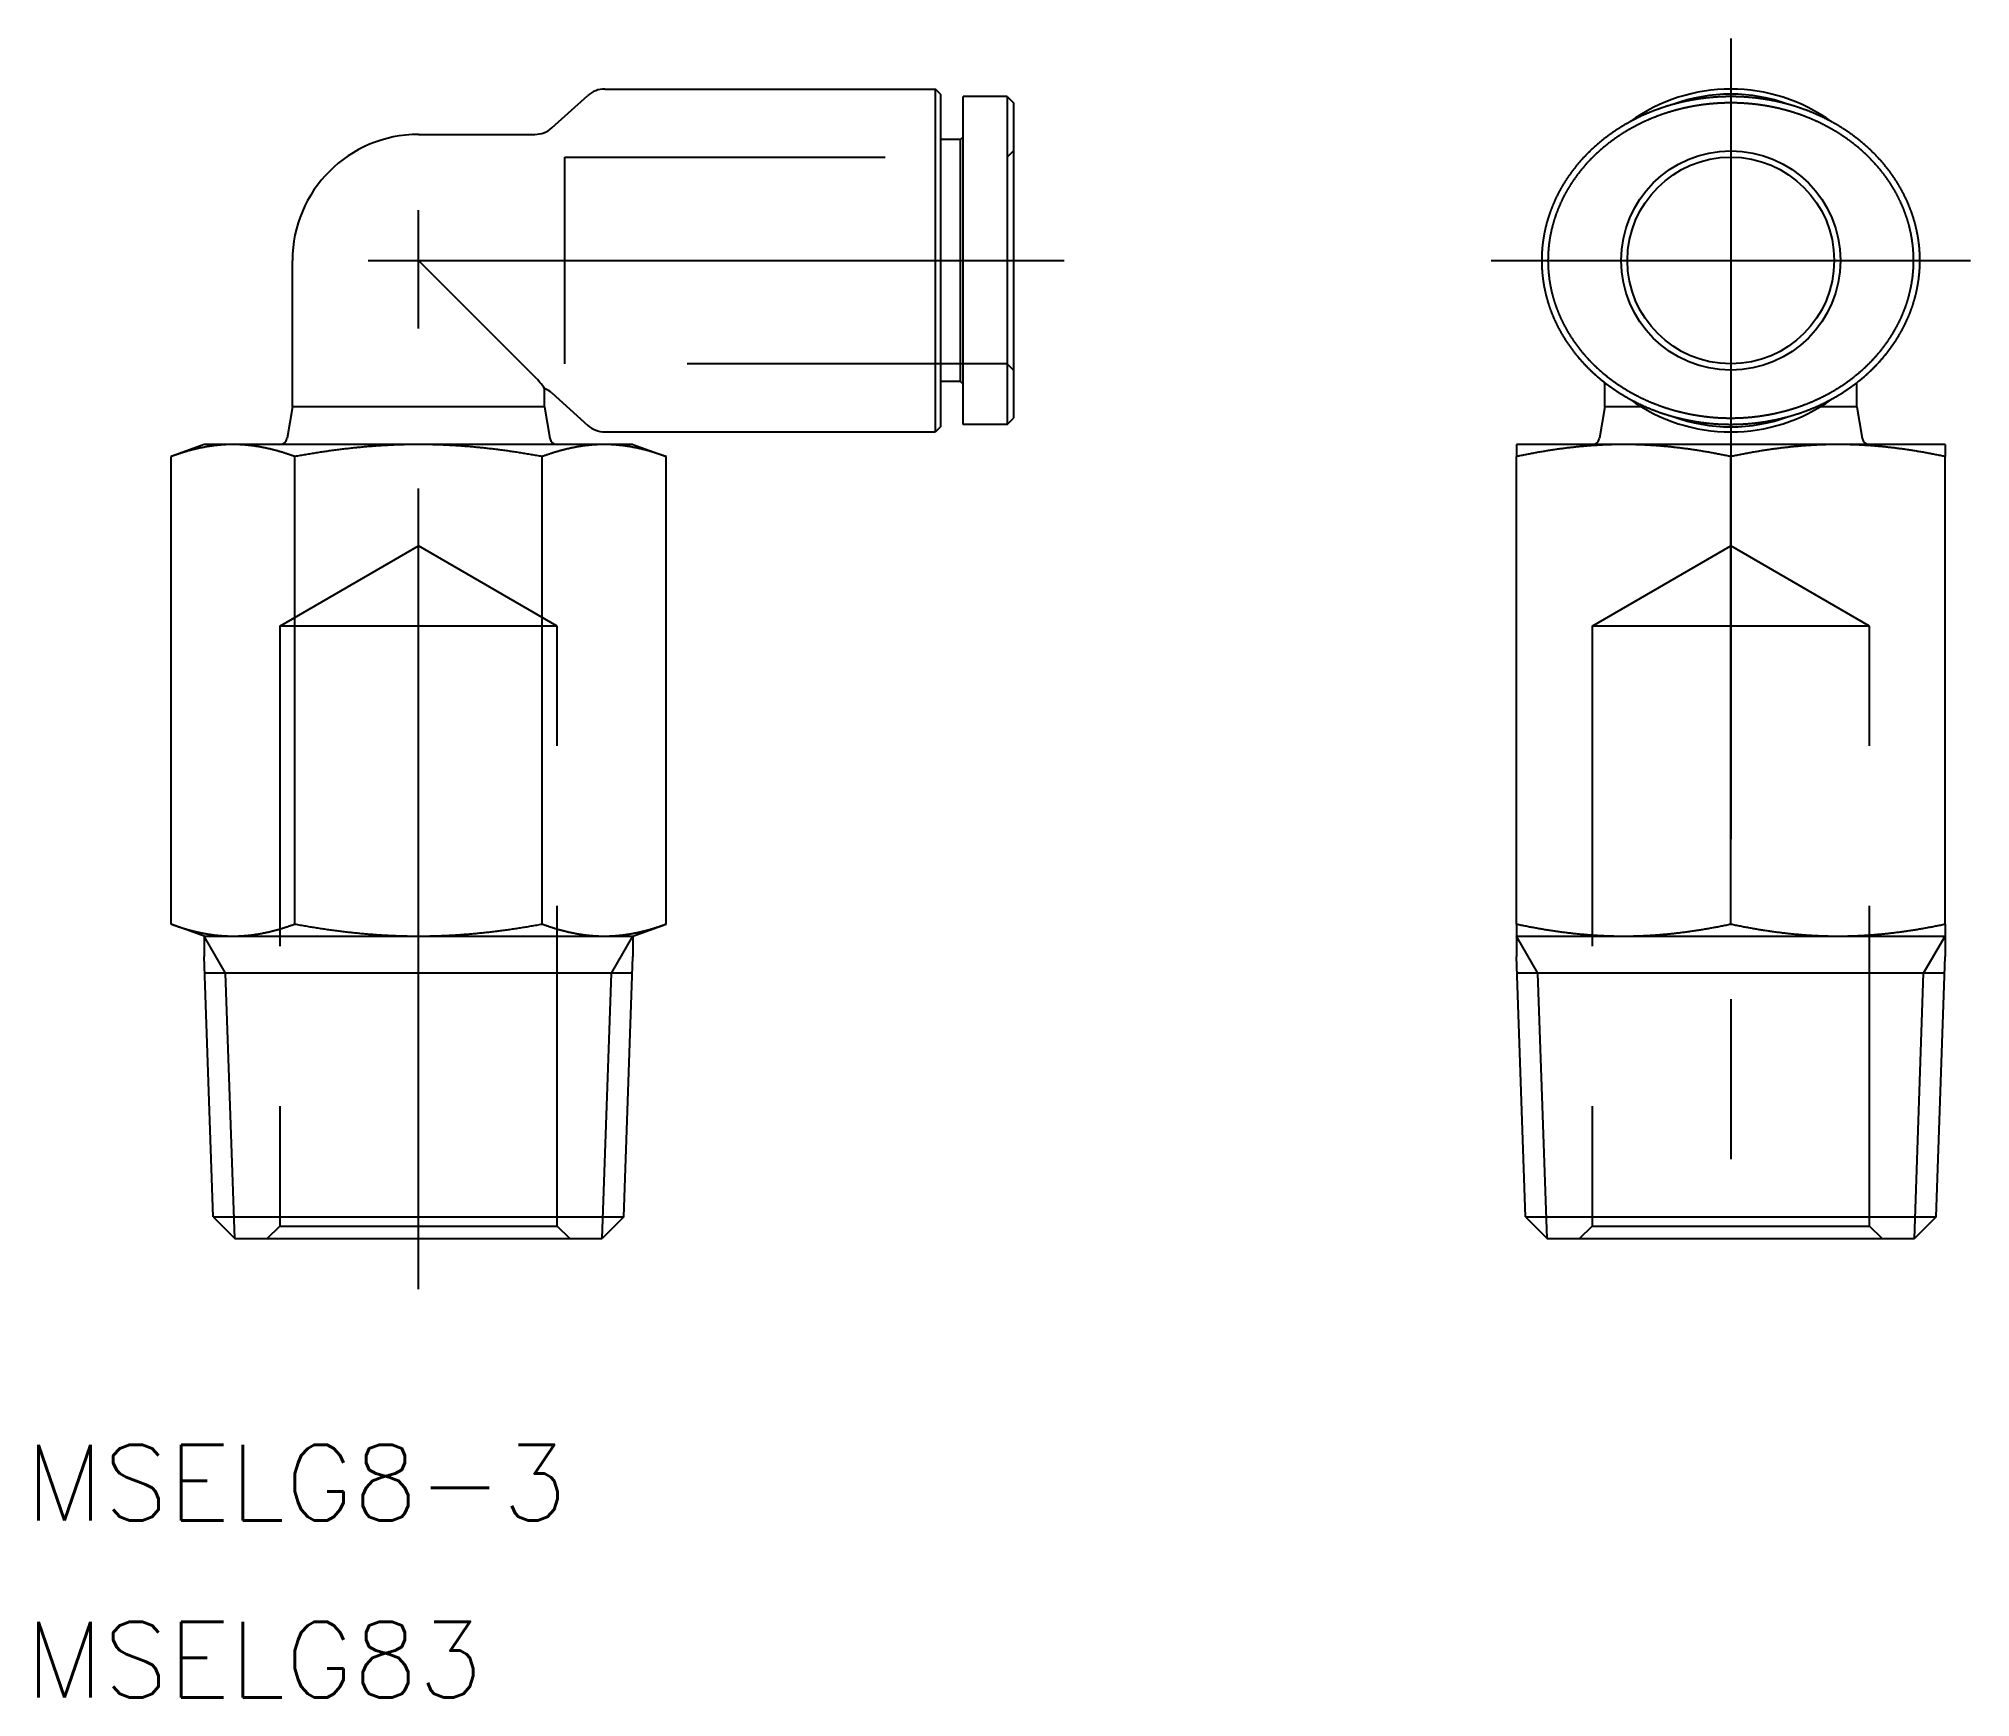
# Model space of a CAD drawing. Extents: x -15.1 to 61.5, y -18.2 to 47.6.
import ezdxf

# ---------------------------------------------------------------- set-up
doc = ezdxf.new("R2010")
doc.units = 0
doc.linetypes.add('CENTER', pattern=[50.8, 31.75, -6.35, 6.35, -6.35])
doc.linetypes.add('DASHED', pattern=[19.05, 12.7, -6.35])
doc.layers.get('0').update_dxf_attribs({"linetype": 'CONTINUOUS'})
doc.layers.add('CENTER', color=1, linetype='CENTER')
doc.styles.get("Standard").update_dxf_attribs({"font": 'txt.shx', "height": 3, "bigfont": 'bigfont.shx'})

msp = doc.modelspace()

# ---------------------------------------------------------------- texts
at = {"color": 7, "linetype": 'CONTINUOUS'}
for s, p in [('MSELG8-3', (-15.578908, -11.17529)), ('MSELG83', (-15.578908, -18.196593))]:
    msp.add_text(s, height=3, dxfattribs=at).set_placement(p)

# ---------------------------------------------------------------- linework, layer by layer
at = {"color": 7, "linetype": 'CONTINUOUS'}
for p, q in [((5.285229, 44.056706), (6.714771, 45.343294)), ((7.383736, 45.6), (20.5, 45.6)), ((20.5, 32), (20.5, 45.6)), ((20.7, 45.4), (20.5, 45.6)), ((20.7, 45.4), (20.7, 32.2)), ((21.6, 32.3), (21.6, 45.3)), ((23.35, 45.3), (21.6, 45.3)), ((23.35, 45.3), (23.35, 32.3)), ((23.35, 45.3), (23.6, 45.05)), ((23.6, 45.05), (23.6, 32.55)), ((0, 43.8), (4.616264, 43.8)), ((21.5, 43.6), (21.6, 43.7)), ((21.5, 43.6), (20.7, 43.6)), ((21.5, 34), (21.5, 43.6)), ((-5, 33), (-5, 38.8)), ((4.616264, 34.183736), (0, 38.8)), ((5, 33), (5, 33.723443)), ((21.5, 34), (20.7, 34)), ((21.5, 34), (21.6, 33.9)), ((47.041369, 33), (47.041369, 33.955186)), ((57.041369, 33), (57.041369, 33.955186)), ((-5, 33), (-5.20822, 31.75068)), ((5, 33), (-5, 33)), ((5, 33), (5.20822, 31.75068)), ((5.285229, 33.543294), (6.714771, 32.256706)), ((47.041369, 33), (46.833149, 31.75068)), ((48.491721, 33), (47.041369, 33)), ((57.041369, 33), (55.591017, 33)), ((57.041369, 33), (57.249589, 31.75068)), ((20.7, 32.2), (20.5, 32)), ((23.35, 32.3), (21.6, 32.3)), ((23.35, 32.3), (23.6, 32.55)), ((-8.5, 31.5), (-9.814955, 31.021396)), ((8.5, 31.5), (-8.5, 31.5)), ((7.383736, 32), (20.5, 32)), ((8.5, 31.5), (9.814955, 31.021396)), ((60.541369, 31.5), (43.541369, 31.5)), ((43.541369, 31.5), (43.541369, 31.021396)), ((60.541369, 31.5), (60.541369, 31.021396)), ((-9.814955, 12.478604), (-9.814955, 31.021396)), ((-4.907477, 12.478604), (-4.907477, 31.021396)), ((4.907477, 12.478604), (4.907477, 31.021396)), ((9.814955, 12.478604), (9.814955, 31.021396)), ((43.541369, 12.478604), (43.541369, 31.021396)), ((52.041369, 12.478604), (52.041369, 31.021396)), ((60.541369, 12.478604), (60.541369, 31.021396)), ((-8.5, 12), (-9.814955, 12.478604)), ((8.5, 12), (9.814955, 12.478604)), ((43.541369, 12.478604), (43.541369, 12)), ((60.541369, 12.478604), (60.541369, 12)), ((-8.5, 12), (8.5, 12)), ((-8.5, 12), (-8.5, 11.189527)), ((8.5, 12), (8.5, 11.189527)), ((43.541369, 12), (60.541369, 12)), ((43.541369, 12), (43.541369, 11.189527)), ((60.541369, 12), (60.541369, 11.189527)), ((-8.13924, 0.858709), (-8.5, 11.189527)), ((8.13924, 0.858709), (8.5, 11.189527)), ((43.902129, 0.858709), (43.541369, 11.189527)), ((60.180609, 0.858709), (60.541369, 11.189527)), ((8.476773, 10.524381), (-8.476773, 10.524381)), ((60.518142, 10.524381), (43.564597, 10.524381)), ((-8.13924, 0.858709), (8.13924, 0.858709)), ((-8.13924, 0.858709), (-7.280531, 0)), ((8.13924, 0.858709), (7.280531, 0)), ((43.902129, 0.858709), (60.180609, 0.858709)), ((43.902129, 0.858709), (44.760838, 0)), ((60.180609, 0.858709), (59.321901, 0)), ((-7.280531, 0), (7.280531, 0)), ((44.760838, 0), (59.321901, 0))]:
    msp.add_line(p, q, dxfattribs=at)
at = {"color": 3, "linetype": 'DASHED'}
for p, q in [((5.8, 34.7), (5.8, 42.9)), ((5.8, 42.9), (23.35, 42.9)), ((23.35, 42.9), (23.6, 43.15)), ((23.35, 34.7), (5.8, 34.7)), ((23.6, 34.45), (23.35, 34.7)), ((-5.5, 24.3), (0, 27.475426)), ((5.5, 24.3), (0, 27.475426)), ((46.541369, 24.3), (52.041369, 27.475426)), ((57.541369, 24.3), (52.041369, 27.475426)), ((-5.5, 24.3), (-5.5, 0.5)), ((5.5, 24.3), (-5.5, 24.3)), ((5.5, 0.5), (5.5, 24.3)), ((46.541369, 24.3), (46.541369, 0.5)), ((57.541369, 24.3), (46.541369, 24.3)), ((57.541369, 0.5), (57.541369, 24.3)), ((-6, 0), (-5.5, 0.5)), ((-5.5, 0.5), (5.5, 0.5)), ((6, 0), (5.5, 0.5)), ((46.041369, 0), (46.541369, 0.5)), ((46.541369, 0.5), (57.541369, 0.5)), ((58.041369, 0), (57.541369, 0.5))]:
    msp.add_line(p, q, dxfattribs=at)
at = {"color": 3, "linetype": 'CONTINUOUS'}
for p, q in [((-7.648051, 10.524381), (-8.5, 12)), ((7.648051, 10.524381), (8.5, 12)), ((44.393319, 10.524381), (43.541369, 12)), ((59.68942, 10.524381), (60.541369, 12)), ((-7.280531, 0), (-7.648051, 10.524381)), ((7.280531, 0), (7.648051, 10.524381)), ((44.760838, 0), (44.393319, 10.524381)), ((59.321901, 0), (59.68942, 10.524381))]:
    msp.add_line(p, q, dxfattribs=at)
at = {"color": 7}
for points in [[(52.0414, 32.3, 0), (52.0549, 32.3, 0), (52.0684, 32.3, 0), (52.0819, 32.3001, 0), (52.0954, 32.3002, 0), (52.1089, 32.3002, 0), (52.1224, 32.3004, 0), (52.1359, 32.3005, 0), (52.1494, 32.3006, 0), (52.1629, 32.3008, 0), (52.1764, 32.301, 0), (52.1899, 32.3012, 0), (52.2034, 32.3014, 0), (52.2168, 32.3017, 0), (52.2303, 32.302, 0), (52.2438, 32.3023, 0), (52.2573, 32.3026, 0), (52.2708, 32.3029, 0), (52.2843, 32.3033, 0), (52.2978, 32.3037, 0), (52.3113, 32.3041, 0), (52.3249, 32.3045, 0), (52.3384, 32.305, 0), (52.352, 32.3054, 0), (52.3655, 32.3059, 0), (52.3791, 32.3064, 0), (52.3926, 32.307, 0), (52.4062, 32.3075, 0), (52.4198, 32.3081, 0), (52.4334, 32.3087, 0), (52.4471, 32.3094, 0), (52.4607, 32.31, 0), (52.4744, 32.3107, 0), (52.4881, 32.3114, 0), (52.5018, 32.3121, 0), (52.5155, 32.3128, 0), (52.5292, 32.3136, 0), (52.543, 32.3144, 0), (52.5567, 32.3152, 0), (52.5705, 32.3161, 0), (52.5844, 32.3169, 0), (52.5982, 32.3178, 0), (52.6121, 32.3187, 0), (52.626, 32.3197, 0), (52.6399, 32.3206, 0), (52.6538, 32.3216, 0), (52.6678, 32.3226, 0), (52.6818, 32.3237, 0), (52.6958, 32.3247, 0), (52.7099, 32.3258, 0), (52.724, 32.3269, 0), (52.7381, 32.3281, 0), (52.7523, 32.3292, 0), (52.7665, 32.3304, 0), (52.7807, 32.3316, 0), (52.795, 32.3329, 0), (52.8093, 32.3342, 0), (52.8236, 32.3354, 0), (52.838, 32.3368, 0), (52.8524, 32.3381, 0), (52.8668, 32.3395, 0), (52.8813, 32.3409, 0), (52.8958, 32.3423, 0), (52.9104, 32.3438, 0), (52.925, 32.3453, 0), (52.9396, 32.3468, 0), (52.9543, 32.3483, 0), (52.9691, 32.3499, 0), (52.9839, 32.3515, 0), (52.9987, 32.3532, 0), (53.0136, 32.3548, 0), (53.0285, 32.3565, 0), (53.0435, 32.3583, 0), (53.0585, 32.36, 0), (53.0736, 32.3618, 0), (53.0887, 32.3637, 0), (53.1039, 32.3656, 0), (53.1192, 32.3675, 0), (53.1345, 32.3694, 0), (53.1498, 32.3714, 0), (53.1652, 32.3734, 0), (53.1807, 32.3754, 0), (53.1962, 32.3775, 0), (53.2118, 32.3796, 0), (53.2274, 32.3818, 0), (53.2431, 32.384, 0), (53.2589, 32.3862, 0), (53.2747, 32.3885, 0), (53.2906, 32.3908, 0), (53.3065, 32.3932, 0), (53.3226, 32.3955, 0), (53.3387, 32.398, 0), (53.3548, 32.4005, 0), (53.3711, 32.403, 0), (53.3874, 32.4055, 0), (53.4037, 32.4081, 0), (53.4202, 32.4108, 0), (53.4367, 32.4135, 0), (53.4532, 32.4162, 0), (53.4699, 32.419, 0), (53.4866, 32.4218, 0), (53.5034, 32.4247, 0), (53.5202, 32.4276, 0), (53.5371, 32.4306, 0), (53.554, 32.4336, 0), (53.5711, 32.4366, 0), (53.5882, 32.4397, 0), (53.6053, 32.4429, 0), (53.6225, 32.4461, 0), (53.6398, 32.4493, 0), (53.6571, 32.4526, 0), (53.6745, 32.456, 0), (53.692, 32.4594, 0), (53.7095, 32.4628, 0), (53.7271, 32.4663, 0), (53.7447, 32.4699, 0), (53.7624, 32.4735, 0), (53.7802, 32.4771, 0), (53.798, 32.4808, 0), (53.8159, 32.4846, 0), (53.8338, 32.4884, 0), (53.8517, 32.4922, 0), (53.8697, 32.4961, 0), (53.8878, 32.5001, 0), (53.9059, 32.5041, 0), (53.9241, 32.5082, 0), (53.9423, 32.5123, 0), (53.9605, 32.5165, 0), (53.9788, 32.5207, 0), (53.9971, 32.525, 0), (54.0155, 32.5293, 0), (54.034, 32.5337, 0), (54.0524, 32.5382, 0), (54.0709, 32.5427, 0), (54.0895, 32.5472, 0), (54.1081, 32.5519, 0), (54.1267, 32.5565, 0), (54.1454, 32.5613, 0), (54.1641, 32.566, 0), (54.1829, 32.5709, 0), (54.2016, 32.5758, 0), (54.2205, 32.5807, 0), (54.2393, 32.5857, 0), (54.2582, 32.5908, 0), (54.2772, 32.5959, 0), (54.2961, 32.6011, 0), (54.3152, 32.6063, 0), (54.3342, 32.6116, 0), (54.3533, 32.6169, 0), (54.3724, 32.6223, 0), (54.3915, 32.6278, 0), (54.4107, 32.6333, 0), (54.4299, 32.6389, 0), (54.4491, 32.6445, 0), (54.4684, 32.6502, 0), (54.4877, 32.6559, 0), (54.507, 32.6617, 0), (54.5263, 32.6676, 0), (54.5457, 32.6735, 0), (54.5651, 32.6795, 0), (54.5845, 32.6856, 0), (54.6039, 32.6917, 0), (54.6234, 32.6978, 0), (54.6429, 32.704, 0), (54.6624, 32.7103, 0), (54.682, 32.7167, 0), (54.7015, 32.7231, 0), (54.7211, 32.7295, 0), (54.7407, 32.736, 0), (54.7604, 32.7426, 0), (54.78, 32.7493, 0), (54.7997, 32.756, 0), (54.8193, 32.7627, 0), (54.839, 32.7695, 0), (54.8588, 32.7764, 0), (54.8785, 32.7834, 0), (54.8982, 32.7904, 0), (54.918, 32.7975, 0), (54.9378, 32.8046, 0), (54.9576, 32.8118, 0), (54.9774, 32.819, 0), (54.9972, 32.8264, 0), (55.017, 32.8337, 0), (55.0369, 32.8412, 0), (55.0567, 32.8487, 0), (55.0766, 32.8563, 0), (55.0965, 32.8639, 0), (55.1163, 32.8716, 0), (55.1362, 32.8794, 0), (55.1561, 32.8872, 0), (55.176, 32.8951, 0), (55.1959, 32.903, 0), (55.2159, 32.9111, 0), (55.2358, 32.9191, 0), (55.2557, 32.9273, 0), (55.2756, 32.9355, 0), (55.2956, 32.9438, 0), (55.3155, 32.9521, 0), (55.3354, 32.9605, 0), (55.3554, 32.969, 0), (55.3753, 32.9775, 0), (55.3953, 32.9861, 0), (55.4152, 32.9948, 0), (55.4351, 33.0035, 0), (55.4551, 33.0123, 0), (55.475, 33.0212, 0), (55.495, 33.0302, 0), (55.5149, 33.0392, 0), (55.5349, 33.0482, 0), (55.5548, 33.0574, 0), (55.5748, 33.0666, 0), (55.5947, 33.0759, 0), (55.6147, 33.0852, 0), (55.6347, 33.0946, 0), (55.6546, 33.1041, 0), (55.6746, 33.1137, 0), (55.6945, 33.1233, 0), (55.7145, 33.133, 0), (55.7344, 33.1427, 0), (55.7544, 33.1525, 0), (55.7743, 33.1624, 0), (55.7942, 33.1724, 0), (55.8142, 33.1824, 0), (55.8341, 33.1925, 0), (55.854, 33.2027, 0), (55.8739, 33.2129, 0), (55.8938, 33.2232, 0), (55.9137, 33.2336, 0), (55.9336, 33.244, 0), (55.9535, 33.2545, 0), (55.9733, 33.2651, 0), (55.9932, 33.2757, 0), (56.013, 33.2864, 0), (56.0329, 33.2972, 0), (56.0527, 33.308, 0), (56.0725, 33.3189, 0), (56.0923, 33.3299, 0), (56.1121, 33.3409, 0), (56.1318, 33.352, 0), (56.1516, 33.3632, 0), (56.1713, 33.3745, 0), (56.1911, 33.3858, 0), (56.2108, 33.3972, 0), (56.2304, 33.4086, 0), (56.2501, 33.4201, 0), (56.2698, 33.4317, 0), (56.2894, 33.4434, 0), (56.309, 33.4551, 0), (56.3286, 33.4669, 0), (56.3482, 33.4787, 0), (56.3678, 33.4906, 0), (56.3873, 33.5026, 0), (56.4068, 33.5147, 0), (56.4263, 33.5268, 0), (56.4458, 33.539, 0), (56.4652, 33.5513, 0), (56.4846, 33.5636, 0), (56.504, 33.576, 0), (56.5234, 33.5885, 0), (56.5427, 33.601, 0), (56.5621, 33.6136, 0), (56.5814, 33.6262, 0), (56.6006, 33.639, 0), (56.6199, 33.6518, 0), (56.6391, 33.6646, 0), (56.6583, 33.6776, 0), (56.6774, 33.6906, 0), (56.6965, 33.7036, 0), (56.7156, 33.7168, 0), (56.7347, 33.73, 0), (56.7537, 33.7433, 0), (56.7727, 33.7566, 0), (56.7917, 33.77, 0), (56.8106, 33.7835, 0), (56.8295, 33.797, 0), (56.8484, 33.8106, 0), (56.8672, 33.8243, 0), (56.886, 33.838, 0), (56.9047, 33.8518, 0), (56.9234, 33.8657, 0), (56.9421, 33.8797, 0), (56.9608, 33.8936, 0), (56.9794, 33.9077, 0), (56.9979, 33.9218, 0), (57.0164, 33.936, 0), (57.0349, 33.9503, 0), (57.0534, 33.9646, 0), (57.0717, 33.979, 0), (57.0901, 33.9934, 0), (57.1084, 34.0079, 0), (57.1267, 34.0225, 0), (57.1449, 34.0371, 0), (57.1631, 34.0518, 0), (57.1812, 34.0666, 0), (57.1993, 34.0814, 0), (57.2173, 34.0963, 0), (57.2353, 34.1112, 0), (57.2533, 34.1262, 0), (57.2712, 34.1412, 0), (57.289, 34.1564, 0), (57.3069, 34.1715, 0), (57.3246, 34.1867, 0), (57.3423, 34.202, 0), (57.36, 34.2174, 0), (57.3776, 34.2328, 0), (57.3951, 34.2482, 0), (57.4127, 34.2638, 0), (57.4301, 34.2793, 0), (57.4475, 34.295, 0), (57.4649, 34.3106, 0), (57.4822, 34.3264, 0), (57.4994, 34.3422, 0), (57.5166, 34.358, 0), (57.5337, 34.3739, 0), (57.5508, 34.3899, 0), (57.5678, 34.4059, 0), (57.5848, 34.422, 0), (57.6017, 34.4381, 0), (57.6185, 34.4543, 0), (57.6353, 34.4705, 0), (57.6521, 34.4868, 0), (57.6687, 34.5031, 0), (57.6853, 34.5195, 0), (57.7019, 34.5359, 0), (57.7184, 34.5524, 0), (57.7348, 34.569, 0), (57.7512, 34.5856, 0), (57.7675, 34.6022, 0), (57.7838, 34.6189, 0), (57.7999, 34.6356, 0), (57.8161, 34.6524, 0), (57.8321, 34.6693, 0), (57.8481, 34.6861, 0), (57.864, 34.7031, 0), (57.8799, 34.7201, 0), (57.8957, 34.7371, 0), (57.9114, 34.7542, 0), (57.9271, 34.7713, 0), (57.9427, 34.7885, 0), (57.9582, 34.8057, 0), (57.9736, 34.8229, 0), (57.989, 34.8402, 0), (58.0043, 34.8576, 0), (58.0196, 34.875, 0), (58.0347, 34.8924, 0), (58.0498, 34.9099, 0), (58.0649, 34.9274, 0), (58.0798, 34.9449, 0), (58.0947, 34.9625, 0), (58.1095, 34.9802, 0), (58.1243, 34.9978, 0), (58.139, 35.0155, 0), (58.1536, 35.0333, 0), (58.1681, 35.0511, 0), (58.1826, 35.0689, 0), (58.197, 35.0868, 0), (58.2113, 35.1047, 0), (58.2255, 35.1226, 0), (58.2397, 35.1406, 0), (58.2538, 35.1586, 0), (58.2678, 35.1766, 0), (58.2818, 35.1947, 0), (58.2957, 35.2128, 0), (58.3095, 35.231, 0), (58.3232, 35.2492, 0), (58.3369, 35.2674, 0), (58.3504, 35.2856, 0), (58.3639, 35.3039, 0), (58.3774, 35.3222, 0), (58.3907, 35.3405, 0), (58.404, 35.3589, 0), (58.4172, 35.3773, 0), (58.4303, 35.3958, 0), (58.4434, 35.4142, 0), (58.4564, 35.4327, 0), (58.4693, 35.4512, 0), (58.4821, 35.4698, 0), (58.4948, 35.4884, 0), (58.5075, 35.507, 0), (58.5201, 35.5256, 0), (58.5326, 35.5442, 0), (58.5451, 35.5629, 0), (58.5574, 35.5816, 0), (58.5697, 35.6004, 0), (58.5819, 35.6191, 0), (58.594, 35.6379, 0), (58.6061, 35.6567, 0), (58.618, 35.6756, 0), (58.6299, 35.6944, 0), (58.6417, 35.7133, 0), (58.6535, 35.7322, 0), (58.6651, 35.7511, 0), (58.6767, 35.7701, 0), (58.6882, 35.789, 0), (58.6996, 35.808, 0), (58.7109, 35.827, 0), (58.7221, 35.846, 0), (58.7333, 35.8651, 0), (58.7444, 35.8842, 0), (58.7554, 35.9032, 0), (58.7663, 35.9224, 0), (58.7772, 35.9415, 0), (58.788, 35.9606, 0), (58.7987, 35.9798, 0), (58.8093, 35.999, 0), (58.8198, 36.0182, 0), (58.8303, 36.0375, 0), (58.8407, 36.0567, 0), (58.851, 36.076, 0), (58.8612, 36.0953, 0), (58.8714, 36.1146, 0), (58.8814, 36.1339, 0), (58.8914, 36.1533, 0), (58.9014, 36.1726, 0), (58.9112, 36.192, 0), (58.921, 36.2114, 0), (58.9307, 36.2308, 0), (58.9403, 36.2503, 0), (58.9498, 36.2697, 0), (58.9592, 36.2892, 0), (58.9686, 36.3087, 0), (58.9779, 36.3282, 0), (58.9871, 36.3477, 0), (58.9963, 36.3673, 0), (59.0053, 36.3868, 0), (59.0143, 36.4064, 0), (59.0232, 36.426, 0), (59.0321, 36.4456, 0), (59.0408, 36.4652, 0), (59.0495, 36.4849, 0), (59.0581, 36.5045, 0), (59.0666, 36.5242, 0), (59.0751, 36.5439, 0), (59.0835, 36.5636, 0), (59.0918, 36.5833, 0), (59.1, 36.603, 0), (59.1081, 36.6228, 0), (59.1162, 36.6425, 0), (59.1242, 36.6623, 0), (59.1321, 36.6821, 0), (59.1399, 36.7019, 0), (59.1477, 36.7217, 0), (59.1553, 36.7415, 0), (59.1629, 36.7613, 0), (59.1705, 36.7812, 0), (59.1779, 36.8011, 0), (59.1853, 36.8209, 0), (59.1926, 36.8408, 0), (59.1998, 36.8607, 0), (59.2069, 36.8806, 0), (59.214, 36.9006, 0), (59.221, 36.9205, 0), (59.2279, 36.9404, 0), (59.2347, 36.9604, 0), (59.2415, 36.9804, 0), (59.2482, 37.0003, 0), (59.2548, 37.0203, 0), (59.2613, 37.0403, 0), (59.2678, 37.0603, 0), (59.2741, 37.0804, 0), (59.2804, 37.1004, 0), (59.2867, 37.1204, 0), (59.2928, 37.1405, 0), (59.2989, 37.1605, 0), (59.3049, 37.1806, 0), (59.3108, 37.2007, 0), (59.3166, 37.2208, 0), (59.3224, 37.2409, 0), (59.3281, 37.261, 0), (59.3337, 37.2811, 0), (59.3393, 37.3012, 0), (59.3447, 37.3213, 0), (59.3501, 37.3415, 0), (59.3554, 37.3616, 0), (59.3607, 37.3818, 0), (59.3658, 37.4019, 0), (59.3709, 37.4221, 0), (59.3759, 37.4423, 0), (59.3809, 37.4625, 0), (59.3857, 37.4827, 0), (59.3905, 37.5029, 0), (59.3952, 37.5231, 0), (59.3999, 37.5433, 0), (59.4044, 37.5635, 0), (59.4089, 37.5837, 0), (59.4133, 37.604, 0), (59.4177, 37.6242, 0), (59.4219, 37.6445, 0), (59.4261, 37.6647, 0), (59.4302, 37.685, 0), (59.4342, 37.7052, 0), (59.4382, 37.7255, 0), (59.4421, 37.7458, 0), (59.4459, 37.7661, 0), (59.4496, 37.7864, 0), (59.4533, 37.8067, 0), (59.4569, 37.827, 0), (59.4604, 37.8473, 0), (59.4638, 37.8676, 0), (59.4672, 37.8879, 0), (59.4705, 37.9082, 0), (59.4737, 37.9285, 0), (59.4768, 37.9489, 0), (59.4799, 37.9692, 0), (59.4828, 37.9895, 0), (59.4858, 38.0099, 0), (59.4886, 38.0302, 0), (59.4914, 38.0506, 0), (59.494, 38.0709, 0), (59.4967, 38.0913, 0), (59.4992, 38.1116, 0), (59.5017, 38.132, 0), (59.5041, 38.1524, 0), (59.5064, 38.1727, 0), (59.5086, 38.1931, 0), (59.5108, 38.2135, 0), (59.5129, 38.2339, 0), (59.5149, 38.2542, 0), (59.5168, 38.2746, 0), (59.5187, 38.295, 0), (59.5205, 38.3154, 0), (59.5222, 38.3358, 0), (59.5239, 38.3562, 0), (59.5254, 38.3766, 0), (59.5269, 38.397, 0), (59.5284, 38.4174, 0), (59.5297, 38.4378, 0), (59.531, 38.4582, 0), (59.5322, 38.4786, 0), (59.5333, 38.499, 0), (59.5344, 38.5194, 0), (59.5354, 38.5398, 0), (59.5363, 38.5602, 0), (59.5371, 38.5807, 0), (59.5378, 38.6011, 0), (59.5385, 38.6215, 0), (59.5391, 38.6419, 0), (59.5397, 38.6623, 0), (59.5401, 38.6827, 0), (59.5405, 38.7032, 0), (59.5408, 38.7236, 0), (59.5411, 38.744, 0), (59.5412, 38.7644, 0), (59.5413, 38.7848, 0), (59.5414, 38.8053, 0), (59.5413, 38.8257, 0), (59.5412, 38.8461, 0), (59.541, 38.8665, 0), (59.5407, 38.8869, 0), (59.5403, 38.9073, 0), (59.5399, 38.9277, 0), (59.5394, 38.9481, 0), (59.5388, 38.9685, 0), (59.5382, 38.9889, 0), (59.5375, 39.0093, 0), (59.5367, 39.0297, 0), (59.5358, 39.0501, 0), (59.5349, 39.0705, 0), (59.5338, 39.0909, 0), (59.5328, 39.1113, 0), (59.5316, 39.1317, 0), (59.5304, 39.1521, 0), (59.529, 39.1724, 0), (59.5277, 39.1928, 0), (59.5262, 39.2132, 0), (59.5247, 39.2335, 0), (59.5231, 39.2539, 0), (59.5214, 39.2742, 0), (59.5196, 39.2946, 0), (59.5178, 39.3149, 0), (59.5159, 39.3353, 0), (59.5139, 39.3556, 0), (59.5119, 39.3759, 0), (59.5097, 39.3962, 0), (59.5076, 39.4166, 0), (59.5053, 39.4369, 0), (59.5029, 39.4572, 0), (59.5005, 39.4775, 0), (59.498, 39.4978, 0), (59.4955, 39.518, 0), (59.4928, 39.5383, 0), (59.4901, 39.5586, 0), (59.4873, 39.5788, 0), (59.4845, 39.5991, 0), (59.4815, 39.6193, 0), (59.4785, 39.6396, 0), (59.4755, 39.6598, 0), (59.4723, 39.68, 0), (59.4691, 39.7002, 0), (59.4658, 39.7204, 0), (59.4624, 39.7406, 0), (59.459, 39.7607, 0), (59.4554, 39.7809, 0), (59.4519, 39.8011, 0), (59.4482, 39.8212, 0), (59.4445, 39.8413, 0), (59.4407, 39.8614, 0), (59.4368, 39.8815, 0), (59.4328, 39.9016, 0), (59.4288, 39.9217, 0), (59.4247, 39.9418, 0), (59.4205, 39.9618, 0), (59.4163, 39.9818, 0), (59.412, 40.0019, 0), (59.4076, 40.0219, 0), (59.4031, 40.0419, 0), (59.3986, 40.0618, 0), (59.394, 40.0818, 0), (59.3894, 40.1017, 0), (59.3846, 40.1217, 0), (59.3798, 40.1416, 0), (59.3749, 40.1615, 0), (59.37, 40.1814, 0), (59.3649, 40.2012, 0), (59.3599, 40.2211, 0), (59.3547, 40.2409, 0), (59.3495, 40.2607, 0), (59.3442, 40.2805, 0), (59.3388, 40.3003, 0), (59.3333, 40.32, 0), (59.3278, 40.3398, 0), (59.3222, 40.3595, 0), (59.3166, 40.3792, 0), (59.3109, 40.3989, 0), (59.3051, 40.4186, 0), (59.2992, 40.4382, 0), (59.2933, 40.4578, 0), (59.2873, 40.4774, 0), (59.2812, 40.497, 0), (59.2751, 40.5166, 0), (59.2689, 40.5361, 0), (59.2626, 40.5556, 0), (59.2562, 40.5751, 0), (59.2498, 40.5946, 0), (59.2434, 40.614, 0), (59.2368, 40.6335, 0), (59.2302, 40.6529, 0), (59.2235, 40.6723, 0), (59.2167, 40.6916, 0), (59.2099, 40.711, 0), (59.203, 40.7303, 0), (59.1961, 40.7495, 0), (59.1891, 40.7688, 0), (59.182, 40.788, 0), (59.1748, 40.8073, 0), (59.1676, 40.8264, 0), (59.1603, 40.8456, 0), (59.1529, 40.8647, 0), (59.1455, 40.8838, 0), (59.138, 40.9029, 0), (59.1304, 40.922, 0), (59.1228, 40.941, 0), (59.1151, 40.96, 0), (59.1074, 40.979, 0), (59.0996, 40.9979, 0), (59.0917, 41.0168, 0), (59.0837, 41.0357, 0), (59.0757, 41.0546, 0), (59.0676, 41.0734, 0), (59.0595, 41.0922, 0), (59.0513, 41.111, 0), (59.043, 41.1297, 0), (59.0347, 41.1485, 0), (59.0263, 41.1671, 0), (59.0178, 41.1858, 0), (59.0093, 41.2044, 0), (59.0007, 41.223, 0), (58.9921, 41.2416, 0), (58.9834, 41.2601, 0), (58.9746, 41.2786, 0), (58.9658, 41.2971, 0), (58.9569, 41.3155, 0), (58.9479, 41.3339, 0), (58.9389, 41.3523, 0), (58.9298, 41.3707, 0), (58.9207, 41.389, 0), (58.9115, 41.4072, 0), (58.9022, 41.4255, 0), (58.8929, 41.4437, 0), (58.8835, 41.4619, 0), (58.8741, 41.48, 0), (58.8646, 41.4982, 0), (58.8551, 41.5162, 0), (58.8454, 41.5343, 0), (58.8358, 41.5523, 0), (58.826, 41.5703, 0), (58.8162, 41.5882, 0), (58.8064, 41.6061, 0), (58.7965, 41.624, 0), (58.7865, 41.6418, 0), (58.7765, 41.6596, 0), (58.7664, 41.6774, 0), (58.7563, 41.6951, 0), (58.7461, 41.7128, 0), (58.7358, 41.7305, 0), (58.7255, 41.7481, 0), (58.7152, 41.7657, 0), (58.7048, 41.7833, 0), (58.6943, 41.8008, 0), (58.6838, 41.8182, 0), (58.6732, 41.8357, 0), (58.6625, 41.8531, 0), (58.6518, 41.8704, 0), (58.6411, 41.8878, 0), (58.6303, 41.9051, 0), (58.6194, 41.9223, 0), (58.6085, 41.9395, 0), (58.5976, 41.9567, 0), (58.5865, 41.9738, 0), (58.5755, 41.9909, 0), (58.5643, 42.0079, 0), (58.5532, 42.025, 0), (58.5419, 42.0419, 0), (58.5307, 42.0589, 0), (58.5193, 42.0757, 0), (58.5079, 42.0926, 0), (58.4965, 42.1094, 0), (58.485, 42.1262, 0), (58.4735, 42.1429, 0), (58.4619, 42.1596, 0), (58.4502, 42.1763, 0), (58.4385, 42.1929, 0), (58.4268, 42.2095, 0), (58.415, 42.226, 0), (58.4032, 42.2425, 0), (58.3913, 42.259, 0), (58.3793, 42.2754, 0), (58.3673, 42.2918, 0), (58.3553, 42.3081, 0), (58.3432, 42.3244, 0), (58.331, 42.3407, 0), (58.3188, 42.3569, 0), (58.3066, 42.373, 0), (58.2943, 42.3892, 0), (58.282, 42.4053, 0), (58.2696, 42.4213, 0), (58.2571, 42.4374, 0), (58.2447, 42.4533, 0), (58.2321, 42.4693, 0), (58.2195, 42.4852, 0), (58.2069, 42.501, 0), (58.1942, 42.5168, 0), (58.1815, 42.5326, 0), (58.1687, 42.5483, 0), (58.1559, 42.564, 0), (58.143, 42.5797, 0), (58.1301, 42.5953, 0), (58.1172, 42.6109, 0), (58.1042, 42.6264, 0), (58.0911, 42.6419, 0), (58.078, 42.6573, 0), (58.0649, 42.6727, 0), (58.0517, 42.6881, 0), (58.0384, 42.7034, 0), (58.0251, 42.7187, 0), (58.0118, 42.7339, 0), (57.9984, 42.7491, 0), (57.985, 42.7643, 0), (57.9715, 42.7794, 0), (57.958, 42.7945, 0), (57.9445, 42.8095, 0), (57.9309, 42.8245, 0), (57.9172, 42.8395, 0), (57.9036, 42.8544, 0), (57.8898, 42.8692, 0), (57.876, 42.8841, 0), (57.8622, 42.8989, 0), (57.8484, 42.9136, 0), (57.8345, 42.9283, 0), (57.8205, 42.943, 0), (57.8065, 42.9576, 0), (57.7925, 42.9722, 0), (57.7784, 42.9867, 0), (57.7643, 43.0012, 0), (57.7501, 43.0156, 0), (57.7359, 43.03, 0), (57.7216, 43.0444, 0), (57.7074, 43.0587, 0), (57.693, 43.073, 0), (57.6786, 43.0872, 0), (57.6642, 43.1014, 0), (57.6498, 43.1156, 0), (57.6353, 43.1297, 0), (57.6207, 43.1438, 0), (57.6062, 43.1578, 0), (57.5915, 43.1718, 0), (57.5769, 43.1857, 0), (57.5622, 43.1996, 0), (57.5474, 43.2135, 0), (57.5326, 43.2273, 0), (57.5178, 43.2411, 0), (57.503, 43.2548, 0), (57.488, 43.2685, 0), (57.4731, 43.2821, 0), (57.4581, 43.2957, 0), (57.4431, 43.3093, 0), (57.428, 43.3228, 0), (57.4129, 43.3362, 0), (57.3978, 43.3497, 0), (57.3826, 43.363, 0), (57.3674, 43.3764, 0), (57.3522, 43.3897, 0), (57.3369, 43.4029, 0), (57.3216, 43.4161, 0), (57.3062, 43.4293, 0), (57.2908, 43.4424, 0), (57.2754, 43.4555, 0), (57.2599, 43.4685, 0), (57.2444, 43.4815, 0), (57.2288, 43.4944, 0), (57.2132, 43.5073, 0), (57.1976, 43.5202, 0), (57.1819, 43.533, 0), (57.1663, 43.5458, 0), (57.1505, 43.5585, 0), (57.1348, 43.5712, 0), (57.119, 43.5838, 0), (57.1031, 43.5964, 0), (57.0873, 43.6089, 0), (57.0713, 43.6214, 0), (57.0554, 43.6339, 0), (57.0394, 43.6463, 0), (57.0234, 43.6587, 0), (57.0074, 43.671, 0), (56.9913, 43.6833, 0), (56.9752, 43.6955, 0), (56.959, 43.7077, 0), (56.9429, 43.7198, 0), (56.9266, 43.7319, 0), (56.9104, 43.744, 0), (56.8941, 43.756, 0), (56.8778, 43.768, 0), (56.8615, 43.7799, 0), (56.8451, 43.7918, 0), (56.8287, 43.8036, 0), (56.8122, 43.8154, 0), (56.7958, 43.8271, 0), (56.7792, 43.8388, 0), (56.7627, 43.8504, 0), (56.7461, 43.862, 0), (56.7295, 43.8736, 0), (56.7129, 43.8851, 0), (56.6962, 43.8966, 0), (56.6796, 43.908, 0), (56.6628, 43.9194, 0), (56.6461, 43.9307, 0), (56.6293, 43.942, 0), (56.6125, 43.9532, 0), (56.5956, 43.9644, 0), (56.5788, 43.9755, 0), (56.5619, 43.9866, 0), (56.5449, 43.9977, 0), (56.528, 44.0087, 0), (56.511, 44.0196, 0), (56.494, 44.0306, 0), (56.4769, 44.0414, 0), (56.4598, 44.0522, 0), (56.4427, 44.063, 0), (56.4256, 44.0737, 0), (56.4084, 44.0844, 0), (56.3913, 44.0951, 0), (56.374, 44.1056, 0), (56.3568, 44.1162, 0), (56.3395, 44.1267, 0), (56.3222, 44.1371, 0), (56.3049, 44.1475, 0), (56.2876, 44.1579, 0), (56.2702, 44.1682, 0), (56.2528, 44.1785, 0), (56.2354, 44.1887, 0), (56.2179, 44.1989, 0), (56.2004, 44.209, 0), (56.1829, 44.2191, 0), (56.1654, 44.2291, 0), (56.1479, 44.2391, 0), (56.1303, 44.249, 0), (56.1127, 44.2589, 0), (56.095, 44.2687, 0), (56.0774, 44.2785, 0), (56.0597, 44.2883, 0), (56.042, 44.298, 0), (56.0243, 44.3077, 0), (56.0065, 44.3173, 0), (55.9888, 44.3268, 0), (55.971, 44.3364, 0), (55.9532, 44.3458, 0), (55.9353, 44.3552, 0), (55.9174, 44.3646, 0), (55.8996, 44.374, 0), (55.8817, 44.3832, 0), (55.8637, 44.3925, 0), (55.8458, 44.4017, 0), (55.8278, 44.4108, 0), (55.8098, 44.4199, 0), (55.7918, 44.4289, 0), (55.7737, 44.4379, 0), (55.7557, 44.4469, 0), (55.7376, 44.4558, 0), (55.7195, 44.4647, 0), (55.7013, 44.4735, 0), (55.6832, 44.4822, 0), (55.665, 44.491, 0), (55.6468, 44.4996, 0), (55.6286, 44.5083, 0), (55.6104, 44.5168, 0), (55.5922, 44.5254, 0), (55.5739, 44.5338, 0), (55.5556, 44.5423, 0), (55.5373, 44.5507, 0), (55.519, 44.559, 0), (55.5006, 44.5673, 0), (55.4823, 44.5756, 0), (55.4639, 44.5837, 0), (55.4455, 44.5919, 0), (55.4271, 44.6, 0), (55.4086, 44.6081, 0), (55.3902, 44.6161, 0), (55.3717, 44.624, 0), (55.3532, 44.6319, 0), (55.3347, 44.6398, 0), (55.3162, 44.6476, 0), (55.2976, 44.6554, 0), (55.2791, 44.6631, 0), (55.2605, 44.6708, 0), (55.2419, 44.6785, 0), (55.2233, 44.686, 0), (55.2046, 44.6936, 0), (55.186, 44.7011, 0), (55.1673, 44.7085, 0), (55.1486, 44.7159, 0), (55.1299, 44.7233, 0), (55.1112, 44.7306, 0), (55.0925, 44.7378, 0), (55.0737, 44.7451, 0), (55.0549, 44.7522, 0), (55.0361, 44.7593, 0), (55.0173, 44.7664, 0), (54.9985, 44.7734, 0), (54.9797, 44.7804, 0), (54.9608, 44.7873, 0), (54.9419, 44.7942, 0), (54.9231, 44.8011, 0), (54.9042, 44.8079, 0), (54.8852, 44.8146, 0), (54.8663, 44.8213, 0), (54.8474, 44.828, 0), (54.8284, 44.8346, 0), (54.8094, 44.8411, 0), (54.7904, 44.8476, 0), (54.7714, 44.8541, 0), (54.7524, 44.8605, 0), (54.7333, 44.8669, 0), (54.7143, 44.8732, 0), (54.6952, 44.8795, 0), (54.6761, 44.8857, 0), (54.657, 44.8919, 0), (54.6379, 44.898, 0), (54.6188, 44.9041, 0), (54.5996, 44.9102, 0), (54.5805, 44.9162, 0), (54.5613, 44.9221, 0), (54.5421, 44.928, 0), (54.5229, 44.9339, 0), (54.5037, 44.9397, 0), (54.4845, 44.9455, 0), (54.4653, 44.9512, 0), (54.446, 44.9569, 0), (54.4268, 44.9625, 0), (54.4075, 44.9681, 0), (54.3882, 44.9736, 0), (54.3689, 44.9791, 0), (54.3496, 44.9845, 0), (54.3302, 44.9899, 0), (54.3109, 44.9953, 0), (54.2915, 45.0006, 0), (54.2722, 45.0058, 0), (54.2528, 45.011, 0), (54.2334, 45.0162, 0), (54.214, 45.0213, 0), (54.1946, 45.0264, 0), (54.1752, 45.0314, 0), (54.1557, 45.0364, 0), (54.1363, 45.0413, 0), (54.1168, 45.0462, 0), (54.0974, 45.051, 0), (54.0779, 45.0558, 0), (54.0584, 45.0605, 0), (54.0389, 45.0652, 0), (54.0194, 45.0699, 0), (53.9998, 45.0745, 0), (53.9803, 45.079, 0), (53.9608, 45.0835, 0), (53.9412, 45.088, 0), (53.9216, 45.0924, 0), (53.9021, 45.0968, 0), (53.8825, 45.1011, 0), (53.8629, 45.1054, 0), (53.8433, 45.1096, 0), (53.8236, 45.1138, 0), (53.804, 45.1179, 0), (53.7844, 45.122, 0), (53.7647, 45.1261, 0), (53.7451, 45.1301, 0), (53.7254, 45.134, 0), (53.7057, 45.1379, 0), (53.686, 45.1418, 0), (53.6664, 45.1456, 0), (53.6467, 45.1494, 0), (53.6269, 45.1531, 0), (53.6072, 45.1568, 0), (53.5875, 45.1604, 0), (53.5678, 45.164, 0), (53.548, 45.1675, 0), (53.5283, 45.171, 0), (53.5085, 45.1744, 0), (53.4887, 45.1778, 0), (53.469, 45.1812, 0), (53.4492, 45.1845, 0), (53.4294, 45.1877, 0), (53.4096, 45.1909, 0), (53.3898, 45.1941, 0), (53.37, 45.1972, 0), (53.3501, 45.2003, 0), (53.3303, 45.2033, 0), (53.3105, 45.2063, 0), (53.2906, 45.2092, 0), (53.2708, 45.2121, 0), (53.2509, 45.2149, 0), (53.2311, 45.2177, 0), (53.2112, 45.2204, 0), (53.1913, 45.2231, 0), (53.1714, 45.2258, 0), (53.1515, 45.2284, 0), (53.1317, 45.231, 0), (53.1118, 45.2335, 0), (53.0918, 45.2359, 0), (53.0719, 45.2383, 0), (53.052, 45.2407, 0), (53.0321, 45.243, 0), (53.0122, 45.2453, 0), (52.9922, 45.2476, 0), (52.9723, 45.2497, 0), (52.9524, 45.2519, 0), (52.9324, 45.254, 0), (52.9124, 45.256, 0), (52.8925, 45.258, 0), (52.8725, 45.26, 0), (52.8526, 45.2619, 0), (52.8326, 45.2637, 0), (52.8126, 45.2655, 0), (52.7926, 45.2673, 0), (52.7726, 45.269, 0), (52.7527, 45.2707, 0), (52.7327, 45.2723, 0), (52.7127, 45.2739, 0), (52.6927, 45.2754, 0), (52.6727, 45.2769, 0), (52.6527, 45.2784, 0), (52.6327, 45.2798, 0), (52.6126, 45.2811, 0), (52.5926, 45.2824, 0), (52.5726, 45.2837, 0), (52.5526, 45.2849, 0), (52.5326, 45.286, 0), (52.5125, 45.2872, 0), (52.4925, 45.2882, 0), (52.4725, 45.2893, 0), (52.4524, 45.2902, 0), (52.4324, 45.2912, 0), (52.4124, 45.292, 0), (52.3923, 45.2929, 0), (52.3723, 45.2937, 0), (52.3522, 45.2944, 0), (52.3322, 45.2951, 0), (52.3121, 45.2958, 0), (52.2921, 45.2964, 0), (52.272, 45.2969, 0), (52.252, 45.2974, 0), (52.2319, 45.2979, 0), (52.2119, 45.2983, 0), (52.1918, 45.2987, 0), (52.1718, 45.299, 0), (52.1517, 45.2993, 0), (52.1316, 45.2995, 0), (52.1116, 45.2997, 0), (52.0915, 45.2999, 0), (52.0715, 45.2999, 0), (52.0514, 45.3, 0), (52.0313, 45.3, 0), (52.0113, 45.2999, 0), (51.9912, 45.2999, 0), (51.9712, 45.2997, 0), (51.9511, 45.2995, 0), (51.931, 45.2993, 0), (51.911, 45.299, 0), (51.8909, 45.2987, 0), (51.8709, 45.2983, 0), (51.8508, 45.2979, 0), (51.8308, 45.2974, 0), (51.8107, 45.2969, 0), (51.7907, 45.2964, 0), (51.7706, 45.2958, 0), (51.7506, 45.2951, 0), (51.7305, 45.2944, 0), (51.7105, 45.2937, 0), (51.6904, 45.2929, 0), (51.6704, 45.292, 0), (51.6503, 45.2912, 0), (51.6303, 45.2902, 0), (51.6103, 45.2893, 0), (51.5902, 45.2882, 0), (51.5702, 45.2872, 0), (51.5502, 45.286, 0), (51.5302, 45.2849, 0), (51.5101, 45.2837, 0), (51.4901, 45.2824, 0), (51.4701, 45.2811, 0), (51.4501, 45.2798, 0), (51.4301, 45.2784, 0), (51.4101, 45.2769, 0), (51.3901, 45.2754, 0), (51.3701, 45.2739, 0), (51.3501, 45.2723, 0), (51.3301, 45.2707, 0), (51.3101, 45.269, 0), (51.2901, 45.2673, 0), (51.2701, 45.2655, 0), (51.2501, 45.2637, 0), (51.2302, 45.2619, 0), (51.2102, 45.26, 0), (51.1902, 45.258, 0), (51.1703, 45.256, 0), (51.1503, 45.254, 0), (51.1304, 45.2519, 0), (51.1104, 45.2497, 0), (51.0905, 45.2475, 0), (51.0706, 45.2453, 0), (51.0506, 45.243, 0), (51.0307, 45.2407, 0), (51.0108, 45.2383, 0), (50.9909, 45.2359, 0), (50.971, 45.2335, 0), (50.9511, 45.231, 0), (50.9312, 45.2284, 0), (50.9113, 45.2258, 0), (50.8914, 45.2231, 0), (50.8715, 45.2204, 0), (50.8517, 45.2177, 0), (50.8318, 45.2149, 0), (50.812, 45.2121, 0), (50.7921, 45.2092, 0), (50.7723, 45.2063, 0), (50.7524, 45.2033, 0), (50.7326, 45.2003, 0), (50.7128, 45.1972, 0), (50.693, 45.1941, 0), (50.6732, 45.1909, 0), (50.6534, 45.1877, 0), (50.6336, 45.1845, 0), (50.6138, 45.1812, 0), (50.594, 45.1778, 0), (50.5742, 45.1744, 0), (50.5545, 45.171, 0), (50.5347, 45.1675, 0), (50.515, 45.164, 0), (50.4952, 45.1604, 0), (50.4755, 45.1568, 0), (50.4558, 45.1531, 0), (50.4361, 45.1494, 0), (50.4164, 45.1456, 0), (50.3967, 45.1418, 0), (50.377, 45.1379, 0), (50.3573, 45.134, 0), (50.3377, 45.1301, 0), (50.318, 45.1261, 0), (50.2984, 45.122, 0), (50.2787, 45.1179, 0), (50.2591, 45.1138, 0), (50.2395, 45.1096, 0), (50.2199, 45.1054, 0), (50.2003, 45.1011, 0), (50.1807, 45.0968, 0), (50.1611, 45.0924, 0), (50.1415, 45.088, 0), (50.122, 45.0835, 0), (50.1024, 45.079, 0), (50.0829, 45.0745, 0), (50.0634, 45.0699, 0), (50.0439, 45.0652, 0), (50.0244, 45.0605, 0), (50.0049, 45.0558, 0), (49.9854, 45.051, 0), (49.9659, 45.0462, 0), (49.9465, 45.0413, 0), (49.927, 45.0364, 0), (49.9076, 45.0314, 0), (49.8881, 45.0264, 0), (49.8687, 45.0213, 0), (49.8493, 45.0162, 0), (49.8299, 45.011, 0), (49.8106, 45.0058, 0), (49.7912, 45.0006, 0), (49.7718, 44.9953, 0), (49.7525, 44.9899, 0), (49.7332, 44.9845, 0), (49.7139, 44.9791, 0), (49.6946, 44.9736, 0), (49.6753, 44.9681, 0), (49.656, 44.9625, 0), (49.6367, 44.9569, 0), (49.6175, 44.9512, 0), (49.5982, 44.9455, 0), (49.579, 44.9397, 0), (49.5598, 44.9339, 0), (49.5406, 44.928, 0), (49.5214, 44.9221, 0), (49.5023, 44.9162, 0), (49.4831, 44.9102, 0), (49.464, 44.9041, 0), (49.4448, 44.898, 0), (49.4257, 44.8919, 0), (49.4066, 44.8857, 0), (49.3875, 44.8795, 0), (49.3685, 44.8732, 0), (49.3494, 44.8669, 0), (49.3304, 44.8605, 0), (49.3113, 44.8541, 0), (49.2923, 44.8476, 0), (49.2733, 44.8411, 0), (49.2544, 44.8345, 0), (49.2354, 44.8279, 0), (49.2164, 44.8213, 0), (49.1975, 44.8146, 0), (49.1786, 44.8078, 0), (49.1597, 44.8011, 0), (49.1408, 44.7942, 0), (49.1219, 44.7873, 0), (49.1031, 44.7804, 0), (49.0842, 44.7734, 0), (49.0654, 44.7664, 0), (49.0466, 44.7593, 0), (49.0278, 44.7522, 0), (49.009, 44.745, 0), (48.9902, 44.7378, 0), (48.9715, 44.7306, 0), (48.9528, 44.7233, 0), (48.9341, 44.7159, 0), (48.9154, 44.7085, 0), (48.8967, 44.7011, 0), (48.878, 44.6936, 0), (48.8594, 44.686, 0), (48.8408, 44.6784, 0), (48.8222, 44.6708, 0), (48.8036, 44.6631, 0), (48.785, 44.6554, 0), (48.7665, 44.6476, 0), (48.7479, 44.6398, 0), (48.7294, 44.6319, 0), (48.7109, 44.624, 0), (48.6925, 44.616, 0), (48.674, 44.608, 0), (48.6556, 44.6, 0), (48.6371, 44.5919, 0), (48.6187, 44.5837, 0), (48.6004, 44.5755, 0), (48.582, 44.5673, 0), (48.5637, 44.559, 0), (48.5453, 44.5506, 0), (48.527, 44.5423, 0), (48.5088, 44.5338, 0), (48.4905, 44.5253, 0), (48.4722, 44.5168, 0), (48.454, 44.5082, 0), (48.4358, 44.4996, 0), (48.4176, 44.491, 0), (48.3995, 44.4822, 0), (48.3813, 44.4735, 0), (48.3632, 44.4647, 0), (48.3451, 44.4558, 0), (48.327, 44.4469, 0), (48.309, 44.438, 0), (48.291, 44.429, 0), (48.2729, 44.4199, 0), (48.255, 44.4108, 0), (48.237, 44.4017, 0), (48.219, 44.3925, 0), (48.2011, 44.3833, 0), (48.1832, 44.374, 0), (48.1653, 44.3647, 0), (48.1475, 44.3553, 0), (48.1296, 44.3459, 0), (48.1118, 44.3364, 0), (48.094, 44.3269, 0), (48.0763, 44.3173, 0), (48.0585, 44.3077, 0), (48.0408, 44.2981, 0), (48.0231, 44.2884, 0), (48.0054, 44.2786, 0), (47.9878, 44.2688, 0), (47.9701, 44.259, 0), (47.9525, 44.2491, 0), (47.935, 44.2391, 0), (47.9174, 44.2292, 0), (47.8999, 44.2191, 0), (47.8824, 44.209, 0), (47.8649, 44.1989, 0), (47.8474, 44.1887, 0), (47.83, 44.1785, 0), (47.8126, 44.1683, 0), (47.7952, 44.1579, 0), (47.7779, 44.1476, 0), (47.7605, 44.1372, 0), (47.7432, 44.1267, 0), (47.726, 44.1162, 0), (47.7087, 44.1057, 0), (47.6915, 44.0951, 0), (47.6743, 44.0844, 0), (47.6572, 44.0738, 0), (47.64, 44.063, 0), (47.6229, 44.0523, 0), (47.6059, 44.0414, 0), (47.5888, 44.0306, 0), (47.5718, 44.0196, 0), (47.5548, 44.0087, 0), (47.5378, 43.9977, 0), (47.5209, 43.9866, 0), (47.504, 43.9755, 0), (47.4871, 43.9644, 0), (47.4703, 43.9532, 0), (47.4535, 43.9419, 0), (47.4367, 43.9307, 0), (47.4199, 43.9193, 0), (47.4032, 43.908, 0), (47.3865, 43.8965, 0), (47.3699, 43.8851, 0), (47.3532, 43.8736, 0), (47.3366, 43.862, 0), (47.32, 43.8504, 0), (47.3035, 43.8388, 0), (47.287, 43.8271, 0), (47.2705, 43.8153, 0), (47.2541, 43.8036, 0), (47.2377, 43.7917, 0), (47.2213, 43.7799, 0), (47.2049, 43.7679, 0), (47.1886, 43.756, 0), (47.1724, 43.744, 0), (47.1561, 43.7319, 0), (47.1399, 43.7198, 0), (47.1237, 43.7077, 0), (47.1076, 43.6955, 0), (47.0914, 43.6833, 0), (47.0754, 43.671, 0), (47.0593, 43.6587, 0), (47.0433, 43.6463, 0), (47.0273, 43.6339, 0), (47.0114, 43.6214, 0), (46.9955, 43.6089, 0), (46.9796, 43.5964, 0), (46.9638, 43.5838, 0), (46.948, 43.5712, 0), (46.9322, 43.5585, 0), (46.9165, 43.5458, 0), (46.9008, 43.533, 0), (46.8851, 43.5202, 0), (46.8695, 43.5073, 0), (46.8539, 43.4944, 0), (46.8384, 43.4815, 0), (46.8228, 43.4685, 0), (46.8074, 43.4555, 0), (46.7919, 43.4424, 0), (46.7765, 43.4293, 0), (46.7612, 43.4161, 0), (46.7458, 43.4029, 0), (46.7306, 43.3897, 0), (46.7153, 43.3764, 0), (46.7001, 43.363, 0), (46.6849, 43.3497, 0), (46.6698, 43.3362, 0), (46.6547, 43.3228, 0), (46.6396, 43.3093, 0), (46.6246, 43.2957, 0), (46.6096, 43.2821, 0), (46.5947, 43.2685, 0), (46.5798, 43.2548, 0), (46.5649, 43.2411, 0), (46.5501, 43.2273, 0), (46.5353, 43.2135, 0), (46.5206, 43.1996, 0), (46.5059, 43.1857, 0), (46.4912, 43.1718, 0), (46.4766, 43.1578, 0), (46.462, 43.1438, 0), (46.4475, 43.1297, 0), (46.433, 43.1156, 0), (46.4185, 43.1015, 0), (46.4041, 43.0873, 0), (46.3897, 43.073, 0), (46.3754, 43.0587, 0), (46.3611, 43.0444, 0), (46.3469, 43.03, 0), (46.3326, 43.0156, 0), (46.3185, 43.0012, 0), (46.3044, 42.9867, 0), (46.2903, 42.9722, 0), (46.2762, 42.9576, 0), (46.2623, 42.943, 0), (46.2483, 42.9283, 0), (46.2344, 42.9136, 0), (46.2205, 42.8989, 0), (46.2067, 42.8841, 0), (46.1929, 42.8693, 0), (46.1792, 42.8544, 0), (46.1655, 42.8395, 0), (46.1519, 42.8245, 0), (46.1383, 42.8095, 0), (46.1247, 42.7945, 0), (46.1112, 42.7794, 0), (46.0977, 42.7643, 0), (46.0843, 42.7491, 0), (46.0709, 42.7339, 0), (46.0576, 42.7187, 0), (46.0443, 42.7034, 0), (46.0311, 42.6881, 0), (46.0179, 42.6727, 0), (46.0048, 42.6573, 0), (45.9917, 42.6419, 0), (45.9786, 42.6264, 0), (45.9656, 42.6109, 0), (45.9526, 42.5953, 0), (45.9397, 42.5797, 0), (45.9268, 42.564, 0), (45.914, 42.5483, 0), (45.9013, 42.5326, 0), (45.8885, 42.5168, 0), (45.8758, 42.501, 0), (45.8632, 42.4852, 0), (45.8506, 42.4693, 0), (45.8381, 42.4533, 0), (45.8256, 42.4374, 0), (45.8132, 42.4213, 0), (45.8008, 42.4053, 0), (45.7884, 42.3892, 0), (45.7762, 42.373, 0), (45.7639, 42.3569, 0), (45.7517, 42.3407, 0), (45.7396, 42.3244, 0), (45.7275, 42.3081, 0), (45.7154, 42.2918, 0), (45.7034, 42.2754, 0), (45.6915, 42.259, 0), (45.6796, 42.2425, 0), (45.6677, 42.226, 0), (45.6559, 42.2094, 0), (45.6442, 42.1929, 0), (45.6325, 42.1762, 0), (45.6208, 42.1596, 0), (45.6093, 42.1429, 0), (45.5977, 42.1261, 0), (45.5862, 42.1093, 0), (45.5748, 42.0925, 0), (45.5634, 42.0756, 0), (45.5521, 42.0587, 0), (45.5408, 42.0418, 0), (45.5295, 42.0248, 0), (45.5184, 42.0078, 0), (45.5072, 41.9907, 0), (45.4962, 41.9736, 0), (45.4851, 41.9565, 0), (45.4742, 41.9393, 0), (45.4633, 41.9221, 0), (45.4524, 41.9049, 0), (45.4416, 41.8876, 0), (45.4308, 41.8703, 0), (45.4202, 41.8529, 0), (45.4095, 41.8355, 0), (45.3989, 41.8181, 0), (45.3884, 41.8006, 0), (45.3779, 41.7831, 0), (45.3675, 41.7655, 0), (45.3571, 41.748, 0), (45.3468, 41.7303, 0), (45.3366, 41.7127, 0), (45.3264, 41.695, 0), (45.3163, 41.6773, 0), (45.3062, 41.6595, 0), (45.2962, 41.6417, 0), (45.2862, 41.6239, 0), (45.2763, 41.606, 0), (45.2664, 41.5881, 0), (45.2567, 41.5702, 0), (45.2469, 41.5522, 0), (45.2372, 41.5342, 0), (45.2276, 41.5162, 0), (45.2181, 41.4981, 0), (45.2086, 41.48, 0), (45.1991, 41.4619, 0), (45.1898, 41.4437, 0), (45.1805, 41.4255, 0), (45.1712, 41.4073, 0), (45.162, 41.389, 0), (45.1529, 41.3707, 0), (45.1438, 41.3523, 0), (45.1348, 41.334, 0), (45.1258, 41.3156, 0), (45.1169, 41.2971, 0), (45.1081, 41.2787, 0), (45.0993, 41.2602, 0), (45.0906, 41.2416, 0), (45.082, 41.2231, 0), (45.0734, 41.2045, 0), (45.0649, 41.1858, 0), (45.0564, 41.1672, 0), (45.048, 41.1485, 0), (45.0397, 41.1298, 0), (45.0314, 41.111, 0), (45.0232, 41.0923, 0), (45.0151, 41.0735, 0), (45.007, 41.0546, 0), (44.999, 41.0358, 0), (44.9911, 41.0169, 0), (44.9832, 40.9979, 0), (44.9754, 40.979, 0), (44.9676, 40.96, 0), (44.9599, 40.941, 0), (44.9523, 40.922, 0), (44.9448, 40.9029, 0), (44.9373, 40.8838, 0), (44.9299, 40.8647, 0), (44.9225, 40.8456, 0), (44.9152, 40.8264, 0), (44.908, 40.8072, 0), (44.9008, 40.788, 0), (44.8938, 40.7688, 0), (44.8867, 40.7495, 0), (44.8798, 40.7302, 0), (44.8729, 40.7109, 0), (44.8661, 40.6916, 0), (44.8593, 40.6722, 0), (44.8526, 40.6529, 0), (44.846, 40.6334, 0), (44.8395, 40.614, 0), (44.833, 40.5946, 0), (44.8266, 40.5751, 0), (44.8202, 40.5556, 0), (44.8139, 40.5361, 0), (44.8077, 40.5165, 0), (44.8016, 40.497, 0), (44.7955, 40.4774, 0), (44.7895, 40.4578, 0), (44.7836, 40.4382, 0), (44.7777, 40.4185, 0), (44.7719, 40.3989, 0), (44.7662, 40.3792, 0), (44.7605, 40.3595, 0), (44.7549, 40.3398, 0), (44.7494, 40.32, 0), (44.7439, 40.3003, 0), (44.7386, 40.2805, 0), (44.7333, 40.2607, 0), (44.728, 40.2409, 0), (44.7229, 40.2211, 0), (44.7178, 40.2012, 0), (44.7127, 40.1814, 0), (44.7078, 40.1615, 0), (44.7029, 40.1416, 0), (44.6981, 40.1217, 0), (44.6933, 40.1017, 0), (44.6887, 40.0818, 0), (44.6841, 40.0618, 0), (44.6795, 40.0418, 0), (44.6751, 40.0219, 0), (44.6707, 40.0018, 0), (44.6664, 39.9818, 0), (44.6621, 39.9618, 0), (44.658, 39.9417, 0), (44.6539, 39.9217, 0), (44.6499, 39.9016, 0), (44.6459, 39.8815, 0), (44.642, 39.8614, 0), (44.6382, 39.8413, 0), (44.6345, 39.8212, 0), (44.6309, 39.8011, 0), (44.6273, 39.7809, 0), (44.6238, 39.7608, 0), (44.6203, 39.7406, 0), (44.617, 39.7204, 0), (44.6137, 39.7002, 0), (44.6104, 39.68, 0), (44.6073, 39.6598, 0), (44.6042, 39.6396, 0), (44.6012, 39.6194, 0), (44.5983, 39.5991, 0), (44.5954, 39.5789, 0), (44.5927, 39.5586, 0), (44.5899, 39.5384, 0), (44.5873, 39.5181, 0), (44.5847, 39.4978, 0), (44.5823, 39.4775, 0), (44.5798, 39.4572, 0), (44.5775, 39.4369, 0), (44.5752, 39.4166, 0), (44.573, 39.3963, 0), (44.5709, 39.376, 0), (44.5689, 39.3556, 0), (44.5669, 39.3353, 0), (44.565, 39.315, 0), (44.5632, 39.2946, 0), (44.5614, 39.2743, 0), (44.5597, 39.2539, 0), (44.5581, 39.2335, 0), (44.5566, 39.2132, 0), (44.5551, 39.1928, 0), (44.5537, 39.1724, 0), (44.5524, 39.152, 0), (44.5512, 39.1317, 0), (44.55, 39.1113, 0), (44.5489, 39.0909, 0), (44.5479, 39.0705, 0), (44.547, 39.0501, 0), (44.5461, 39.0297, 0), (44.5453, 39.0093, 0), (44.5446, 38.9889, 0), (44.5439, 38.9685, 0), (44.5433, 38.948, 0), (44.5428, 38.9276, 0), (44.5424, 38.9072, 0), (44.5421, 38.8868, 0), (44.5418, 38.8664, 0), (44.5416, 38.846, 0), (44.5414, 38.8255, 0), (44.5414, 38.8051, 0), (44.5414, 38.7847, 0), (44.5415, 38.7643, 0), (44.5417, 38.7439, 0), (44.5419, 38.7235, 0), (44.5422, 38.703, 0), (44.5426, 38.6826, 0), (44.5431, 38.6622, 0), (44.5436, 38.6418, 0), (44.5442, 38.6214, 0), (44.5449, 38.601, 0), (44.5456, 38.5806, 0), (44.5465, 38.5602, 0), (44.5474, 38.5398, 0), (44.5484, 38.5194, 0), (44.5494, 38.4989, 0), (44.5505, 38.4785, 0), (44.5517, 38.4581, 0), (44.553, 38.4377, 0), (44.5544, 38.4173, 0), (44.5558, 38.3969, 0), (44.5573, 38.3765, 0), (44.5589, 38.3561, 0), (44.5605, 38.3358, 0), (44.5622, 38.3154, 0), (44.564, 38.295, 0), (44.5659, 38.2746, 0), (44.5678, 38.2542, 0), (44.5699, 38.2338, 0), (44.5719, 38.2135, 0), (44.5741, 38.1931, 0), (44.5764, 38.1727, 0), (44.5787, 38.1523, 0), (44.5811, 38.132, 0), (44.5835, 38.1116, 0), (44.5861, 38.0913, 0), (44.5887, 38.0709, 0), (44.5914, 38.0506, 0), (44.5941, 38.0302, 0), (44.597, 38.0099, 0), (44.5999, 37.9895, 0), (44.6029, 37.9692, 0), (44.6059, 37.9489, 0), (44.6091, 37.9285, 0), (44.6123, 37.9082, 0), (44.6156, 37.8879, 0), (44.6189, 37.8676, 0), (44.6224, 37.8473, 0), (44.6259, 37.827, 0), (44.6294, 37.8067, 0), (44.6331, 37.7864, 0), (44.6368, 37.7661, 0), (44.6406, 37.7458, 0), (44.6445, 37.7255, 0), (44.6485, 37.7053, 0), (44.6525, 37.685, 0), (44.6566, 37.6647, 0), (44.6608, 37.6445, 0), (44.6651, 37.6242, 0), (44.6694, 37.604, 0), (44.6738, 37.5838, 0), (44.6783, 37.5635, 0), (44.6829, 37.5433, 0), (44.6875, 37.5231, 0), (44.6922, 37.5029, 0), (44.697, 37.4827, 0), (44.7019, 37.4625, 0), (44.7068, 37.4423, 0), (44.7118, 37.4221, 0), (44.7169, 37.402, 0), (44.7221, 37.3818, 0), (44.7273, 37.3616, 0), (44.7326, 37.3415, 0), (44.738, 37.3214, 0), (44.7435, 37.3012, 0), (44.749, 37.2811, 0), (44.7546, 37.261, 0), (44.7603, 37.2409, 0), (44.7661, 37.2208, 0), (44.7719, 37.2007, 0), (44.7779, 37.1806, 0), (44.7839, 37.1605, 0), (44.7899, 37.1405, 0), (44.7961, 37.1204, 0), (44.8023, 37.1004, 0), (44.8086, 37.0803, 0), (44.815, 37.0603, 0), (44.8214, 37.0403, 0), (44.828, 37.0203, 0), (44.8346, 37.0003, 0), (44.8413, 36.9803, 0), (44.848, 36.9604, 0), (44.8548, 36.9404, 0), (44.8618, 36.9205, 0), (44.8687, 36.9005, 0), (44.8758, 36.8806, 0), (44.8829, 36.8607, 0), (44.8902, 36.8408, 0), (44.8975, 36.8209, 0), (44.9048, 36.801, 0), (44.9123, 36.7812, 0), (44.9198, 36.7613, 0), (44.9274, 36.7415, 0), (44.9351, 36.7217, 0), (44.9428, 36.7019, 0), (44.9507, 36.6821, 0), (44.9586, 36.6623, 0), (44.9666, 36.6425, 0), (44.9746, 36.6228, 0), (44.9828, 36.603, 0), (44.991, 36.5833, 0), (44.9993, 36.5636, 0), (45.0076, 36.5439, 0), (45.0161, 36.5242, 0), (45.0246, 36.5045, 0), (45.0332, 36.4849, 0), (45.0419, 36.4652, 0), (45.0506, 36.4456, 0), (45.0595, 36.426, 0), (45.0684, 36.4064, 0), (45.0774, 36.3868, 0), (45.0864, 36.3673, 0), (45.0956, 36.3477, 0), (45.1048, 36.3282, 0), (45.1141, 36.3087, 0), (45.1235, 36.2892, 0), (45.1329, 36.2698, 0), (45.1425, 36.2503, 0), (45.1521, 36.2309, 0), (45.1618, 36.2114, 0), (45.1715, 36.192, 0), (45.1814, 36.1726, 0), (45.1913, 36.1533, 0), (45.2013, 36.1339, 0), (45.2114, 36.1146, 0), (45.2215, 36.0953, 0), (45.2318, 36.076, 0), (45.2421, 36.0567, 0), (45.2525, 36.0374, 0), (45.2629, 36.0182, 0), (45.2735, 35.999, 0), (45.2841, 35.9798, 0), (45.2948, 35.9606, 0), (45.3056, 35.9414, 0), (45.3165, 35.9223, 0), (45.3274, 35.9031, 0), (45.3385, 35.884, 0), (45.3496, 35.8649, 0), (45.3607, 35.8459, 0), (45.372, 35.8268, 0), (45.3833, 35.8078, 0), (45.3948, 35.7888, 0), (45.4062, 35.7699, 0), (45.4178, 35.7509, 0), (45.4295, 35.732, 0), (45.4412, 35.7131, 0), (45.453, 35.6942, 0), (45.4649, 35.6753, 0), (45.4768, 35.6565, 0), (45.4889, 35.6377, 0), (45.501, 35.6189, 0), (45.5132, 35.6002, 0), (45.5254, 35.5815, 0), (45.5378, 35.5628, 0), (45.5502, 35.5441, 0), (45.5627, 35.5254, 0), (45.5753, 35.5068, 0), (45.5879, 35.4882, 0), (45.6007, 35.4697, 0), (45.6135, 35.4511, 0), (45.6264, 35.4326, 0), (45.6393, 35.4141, 0), (45.6524, 35.3957, 0), (45.6655, 35.3773, 0), (45.6787, 35.3589, 0), (45.6919, 35.3405, 0), (45.7053, 35.3222, 0), (45.7187, 35.3039, 0), (45.7322, 35.2856, 0), (45.7457, 35.2674, 0), (45.7594, 35.2492, 0), (45.7731, 35.231, 0), (45.7869, 35.2129, 0), (45.8008, 35.1948, 0), (45.8147, 35.1767, 0), (45.8287, 35.1587, 0), (45.8428, 35.1407, 0), (45.857, 35.1227, 0), (45.8712, 35.1048, 0), (45.8856, 35.0869, 0), (45.9, 35.069, 0), (45.9144, 35.0512, 0), (45.929, 35.0334, 0), (45.9436, 35.0156, 0), (45.9583, 34.9979, 0), (45.9731, 34.9802, 0), (45.9879, 34.9626, 0), (46.0028, 34.945, 0), (46.0178, 34.9274, 0), (46.0328, 34.9099, 0), (46.048, 34.8924, 0), (46.0631, 34.875, 0), (46.0784, 34.8576, 0), (46.0937, 34.8403, 0), (46.1091, 34.823, 0), (46.1246, 34.8057, 0), (46.1401, 34.7885, 0), (46.1557, 34.7714, 0), (46.1714, 34.7542, 0), (46.1871, 34.7372, 0), (46.2029, 34.7201, 0), (46.2188, 34.7032, 0), (46.2347, 34.6862, 0), (46.2507, 34.6693, 0), (46.2668, 34.6525, 0), (46.2829, 34.6357, 0), (46.2991, 34.619, 0), (46.3153, 34.6023, 0), (46.3316, 34.5856, 0), (46.348, 34.569, 0), (46.3644, 34.5525, 0), (46.3809, 34.536, 0), (46.3975, 34.5196, 0), (46.4141, 34.5032, 0), (46.4307, 34.4868, 0), (46.4475, 34.4705, 0), (46.4643, 34.4543, 0), (46.4811, 34.4381, 0), (46.498, 34.422, 0), (46.515, 34.4059, 0), (46.532, 34.3899, 0), (46.549, 34.3739, 0), (46.5662, 34.358, 0), (46.5833, 34.3421, 0), (46.6006, 34.3263, 0), (46.6179, 34.3106, 0), (46.6352, 34.2949, 0), (46.6526, 34.2792, 0), (46.67, 34.2637, 0), (46.6875, 34.2481, 0), (46.7051, 34.2327, 0), (46.7227, 34.2173, 0), (46.7404, 34.2019, 0), (46.7581, 34.1866, 0), (46.7758, 34.1714, 0), (46.7936, 34.1562, 0), (46.8115, 34.1411, 0), (46.8294, 34.1261, 0), (46.8473, 34.1111, 0), (46.8653, 34.0961, 0), (46.8834, 34.0813, 0), (46.9015, 34.0664, 0), (46.9196, 34.0517, 0), (46.9378, 34.037, 0), (46.956, 34.0224, 0), (46.9743, 34.0078, 0), (46.9926, 33.9933, 0), (47.0109, 33.9789, 0), (47.0293, 33.9645, 0), (47.0478, 33.9502, 0), (47.0663, 33.936, 0), (47.0848, 33.9218, 0), (47.1034, 33.9077, 0), (47.122, 33.8937, 0), (47.1406, 33.8797, 0), (47.1593, 33.8658, 0), (47.178, 33.8519, 0), (47.1968, 33.8381, 0), (47.2155, 33.8244, 0), (47.2344, 33.8107, 0), (47.2532, 33.7971, 0), (47.2721, 33.7836, 0), (47.2911, 33.7701, 0), (47.31, 33.7567, 0), (47.329, 33.7434, 0), (47.3481, 33.7301, 0), (47.3671, 33.7169, 0), (47.3862, 33.7038, 0), (47.4053, 33.6907, 0), (47.4245, 33.6777, 0), (47.4437, 33.6648, 0), (47.4629, 33.6519, 0), (47.4821, 33.6391, 0), (47.5014, 33.6263, 0), (47.5207, 33.6137, 0), (47.54, 33.601, 0), (47.5594, 33.5885, 0), (47.5788, 33.576, 0), (47.5982, 33.5636, 0), (47.6176, 33.5513, 0), (47.637, 33.539, 0), (47.6565, 33.5268, 0), (47.676, 33.5147, 0), (47.6955, 33.5026, 0), (47.7151, 33.4906, 0), (47.7346, 33.4786, 0), (47.7542, 33.4668, 0), (47.7738, 33.455, 0), (47.7934, 33.4432, 0), (47.8131, 33.4316, 0), (47.8327, 33.42, 0), (47.8524, 33.4084, 0), (47.8721, 33.397, 0), (47.8918, 33.3856, 0), (47.9115, 33.3743, 0), (47.9313, 33.363, 0), (47.951, 33.3518, 0), (47.9708, 33.3407, 0), (47.9906, 33.3296, 0), (48.0104, 33.3187, 0), (48.0302, 33.3078, 0), (48.05, 33.2969, 0), (48.0698, 33.2861, 0), (48.0897, 33.2754, 0), (48.1095, 33.2648, 0), (48.1294, 33.2543, 0), (48.1493, 33.2438, 0), (48.1691, 33.2333, 0), (48.189, 33.223, 0), (48.2089, 33.2127, 0), (48.2288, 33.2025, 0), (48.2487, 33.1923, 0), (48.2687, 33.1823, 0), (48.2886, 33.1722, 0), (48.3085, 33.1623, 0), (48.3284, 33.1524, 0), (48.3484, 33.1426, 0), (48.3683, 33.1329, 0), (48.3882, 33.1232, 0), (48.4082, 33.1136, 0), (48.4281, 33.1041, 0), (48.4481, 33.0946, 0), (48.468, 33.0852, 0), (48.488, 33.0759, 0), (48.5079, 33.0666, 0), (48.5279, 33.0574, 0), (48.5478, 33.0483, 0), (48.5678, 33.0392, 0), (48.5877, 33.0302, 0), (48.6077, 33.0213, 0), (48.6276, 33.0124, 0), (48.6476, 33.0036, 0), (48.6675, 32.9949, 0), (48.6875, 32.9862, 0), (48.7074, 32.9776, 0), (48.7273, 32.9691, 0), (48.7473, 32.9606, 0), (48.7672, 32.9522, 0), (48.7871, 32.9438, 0), (48.807, 32.9355, 0), (48.8269, 32.9273, 0), (48.8469, 32.9192, 0), (48.8667, 32.9111, 0), (48.8866, 32.9031, 0), (48.9065, 32.8951, 0), (48.9264, 32.8872, 0), (48.9463, 32.8794, 0), (48.9661, 32.8716, 0), (48.986, 32.8639, 0), (49.0058, 32.8563, 0), (49.0256, 32.8487, 0), (49.0454, 32.8412, 0), (49.0652, 32.8337, 0), (49.085, 32.8263, 0), (49.1048, 32.819, 0), (49.1246, 32.8117, 0), (49.1443, 32.8045, 0), (49.1641, 32.7974, 0), (49.1838, 32.7903, 0), (49.2035, 32.7833, 0), (49.2232, 32.7763, 0), (49.2429, 32.7694, 0), (49.2626, 32.7626, 0), (49.2822, 32.7558, 0), (49.3019, 32.7491, 0), (49.3215, 32.7425, 0), (49.3411, 32.7359, 0), (49.3607, 32.7294, 0), (49.3803, 32.7229, 0), (49.3998, 32.7165, 0), (49.4194, 32.7102, 0), (49.4389, 32.7039, 0), (49.4584, 32.6976, 0), (49.4779, 32.6915, 0), (49.4973, 32.6854, 0), (49.5167, 32.6793, 0), (49.5361, 32.6734, 0), (49.5555, 32.6674, 0), (49.5749, 32.6616, 0), (49.5942, 32.6558, 0), (49.6135, 32.65, 0), (49.6328, 32.6444, 0), (49.652, 32.6387, 0), (49.6712, 32.6332, 0), (49.6904, 32.6277, 0), (49.7096, 32.6222, 0), (49.7287, 32.6169, 0), (49.7478, 32.6115, 0), (49.7668, 32.6063, 0), (49.7858, 32.601, 0), (49.8048, 32.5959, 0), (49.8238, 32.5908, 0), (49.8427, 32.5858, 0), (49.8616, 32.5808, 0), (49.8804, 32.5758, 0), (49.8992, 32.571, 0), (49.918, 32.5662, 0), (49.9367, 32.5614, 0), (49.9554, 32.5567, 0), (49.9741, 32.552, 0), (49.9927, 32.5474, 0), (50.0112, 32.5429, 0), (50.0298, 32.5384, 0), (50.0482, 32.534, 0), (50.0667, 32.5296, 0), (50.0851, 32.5253, 0), (50.1034, 32.521, 0), (50.1217, 32.5168, 0), (50.14, 32.5126, 0), (50.1582, 32.5085, 0), (50.1763, 32.5044, 0), (50.1944, 32.5004, 0), (50.2125, 32.4965, 0), (50.2305, 32.4926, 0), (50.2485, 32.4887, 0), (50.2664, 32.4849, 0), (50.2842, 32.4812, 0), (50.302, 32.4775, 0), (50.3198, 32.4738, 0), (50.3375, 32.4702, 0), (50.3551, 32.4666, 0), (50.3727, 32.4631, 0), (50.3902, 32.4597, 0), (50.4077, 32.4563, 0), (50.4251, 32.4529, 0), (50.4425, 32.4496, 0), (50.4597, 32.4463, 0), (50.477, 32.4431, 0), (50.4942, 32.44, 0), (50.5113, 32.4368, 0), (50.5283, 32.4338, 0), (50.5453, 32.4307, 0), (50.5622, 32.4278, 0), (50.5791, 32.4248, 0), (50.5959, 32.4219, 0), (50.6126, 32.4191, 0), (50.6293, 32.4163, 0), (50.6459, 32.4136, 0), (50.6624, 32.4109, 0), (50.6789, 32.4082, 0), (50.6953, 32.4056, 0), (50.7116, 32.403, 0), (50.7278, 32.4005, 0), (50.744, 32.398, 0), (50.7601, 32.3956, 0), (50.7762, 32.3932, 0), (50.7921, 32.3908, 0), (50.808, 32.3885, 0), (50.8239, 32.3862, 0), (50.8396, 32.384, 0), (50.8553, 32.3818, 0), (50.871, 32.3796, 0), (50.8865, 32.3775, 0), (50.9021, 32.3754, 0), (50.9175, 32.3733, 0), (50.9329, 32.3713, 0), (50.9483, 32.3693, 0), (50.9636, 32.3673, 0), (50.9788, 32.3654, 0), (50.994, 32.3635, 0), (51.0092, 32.3616, 0), (51.0243, 32.3598, 0), (51.0393, 32.358, 0), (51.0543, 32.3562, 0), (51.0692, 32.3545, 0), (51.0841, 32.3528, 0), (51.099, 32.3511, 0), (51.1137, 32.3494, 0), (51.1285, 32.3478, 0), (51.1432, 32.3462, 0), (51.1579, 32.3447, 0), (51.1725, 32.3432, 0), (51.187, 32.3417, 0), (51.2016, 32.3402, 0), (51.2161, 32.3388, 0), (51.2305, 32.3374, 0), (51.2449, 32.336, 0), (51.2593, 32.3347, 0), (51.2736, 32.3334, 0), (51.2879, 32.3321, 0), (51.3022, 32.3308, 0), (51.3164, 32.3296, 0), (51.3306, 32.3284, 0), (51.3448, 32.3272, 0), (51.3589, 32.3261, 0), (51.373, 32.325, 0), (51.3871, 32.3239, 0), (51.4011, 32.3228, 0), (51.4151, 32.3218, 0), (51.4291, 32.3208, 0), (51.443, 32.3198, 0), (51.4569, 32.3189, 0), (51.4708, 32.3179, 0), (51.4847, 32.317, 0), (51.4985, 32.3162, 0), (51.5123, 32.3153, 0), (51.5261, 32.3145, 0), (51.5399, 32.3137, 0), (51.5537, 32.3129, 0), (51.5674, 32.3122, 0), (51.5811, 32.3114, 0), (51.5948, 32.3107, 0), (51.6085, 32.3101, 0), (51.6221, 32.3094, 0), (51.6358, 32.3088, 0), (51.6494, 32.3082, 0), (51.663, 32.3076, 0), (51.6766, 32.307, 0), (51.6902, 32.3065, 0), (51.7038, 32.306, 0), (51.7173, 32.3055, 0), (51.7309, 32.305, 0), (51.7444, 32.3046, 0), (51.7579, 32.3042, 0), (51.7714, 32.3038, 0), (51.785, 32.3034, 0), (51.7985, 32.303, 0), (51.812, 32.3027, 0), (51.8255, 32.3024, 0), (51.839, 32.3021, 0), (51.8524, 32.3018, 0), (51.8659, 32.3016, 0), (51.8794, 32.3013, 0), (51.8929, 32.3011, 0), (51.9064, 32.3009, 0), (51.9199, 32.3007, 0), (51.9333, 32.3006, 0), (51.9468, 32.3004, 0), (51.9603, 32.3003, 0), (51.9738, 32.3002, 0), (51.9873, 32.3001, 0), (52.0008, 32.3001, 0), (52.0143, 32.3, 0), (52.0278, 32.3, 0), (52.0414, 32.3, 0)], [(52.0414, 32.55, 0), (52.0545, 32.55, 0), (52.0676, 32.55, 0), (52.0808, 32.5501, 0), (52.0939, 32.5502, 0), (52.107, 32.5502, 0), (52.1201, 32.5503, 0), (52.1332, 32.5505, 0), (52.1463, 32.5506, 0), (52.1594, 32.5508, 0), (52.1725, 32.551, 0), (52.1856, 32.5512, 0), (52.1987, 32.5514, 0), (52.2118, 32.5517, 0), (52.2249, 32.5519, 0), (52.238, 32.5522, 0), (52.2511, 32.5525, 0), (52.2642, 32.5528, 0), (52.2773, 32.5532, 0), (52.2904, 32.5536, 0), (52.3035, 32.554, 0), (52.3167, 32.5544, 0), (52.3298, 32.5548, 0), (52.343, 32.5553, 0), (52.3561, 32.5557, 0), (52.3693, 32.5562, 0), (52.3825, 32.5568, 0), (52.3957, 32.5573, 0), (52.4089, 32.5579, 0), (52.4221, 32.5585, 0), (52.4354, 32.5591, 0), (52.4486, 32.5597, 0), (52.4619, 32.5604, 0), (52.4752, 32.5611, 0), (52.4885, 32.5618, 0), (52.5018, 32.5625, 0), (52.5151, 32.5632, 0), (52.5285, 32.564, 0), (52.5418, 32.5648, 0), (52.5552, 32.5656, 0), (52.5687, 32.5664, 0), (52.5821, 32.5673, 0), (52.5956, 32.5682, 0), (52.6091, 32.5691, 0), (52.6226, 32.57, 0), (52.6361, 32.571, 0), (52.6497, 32.572, 0), (52.6633, 32.573, 0), (52.6769, 32.574, 0), (52.6906, 32.5751, 0), (52.7043, 32.5762, 0), (52.718, 32.5773, 0), (52.7317, 32.5784, 0), (52.7455, 32.5796, 0), (52.7593, 32.5807, 0), (52.7732, 32.5819, 0), (52.787, 32.5832, 0), (52.801, 32.5844, 0), (52.8149, 32.5857, 0), (52.8289, 32.587, 0), (52.8429, 32.5883, 0), (52.857, 32.5897, 0), (52.8711, 32.5911, 0), (52.8852, 32.5925, 0), (52.8994, 32.594, 0), (52.9136, 32.5954, 0), (52.9279, 32.5969, 0), (52.9422, 32.5985, 0), (52.9566, 32.6, 0), (52.971, 32.6016, 0), (52.9854, 32.6032, 0), (52.9999, 32.6049, 0), (53.0145, 32.6066, 0), (53.0291, 32.6083, 0), (53.0437, 32.6101, 0), (53.0584, 32.6118, 0), (53.0732, 32.6136, 0), (53.088, 32.6155, 0), (53.1028, 32.6174, 0), (53.1177, 32.6193, 0), (53.1327, 32.6213, 0), (53.1477, 32.6232, 0), (53.1627, 32.6253, 0), (53.1779, 32.6273, 0), (53.193, 32.6294, 0), (53.2083, 32.6315, 0), (53.2236, 32.6337, 0), (53.239, 32.6359, 0), (53.2544, 32.6382, 0), (53.2699, 32.6404, 0), (53.2854, 32.6428, 0), (53.301, 32.6451, 0), (53.3167, 32.6475, 0), (53.3325, 32.65, 0), (53.3483, 32.6525, 0), (53.3642, 32.655, 0), (53.3802, 32.6576, 0), (53.3962, 32.6602, 0), (53.4123, 32.6628, 0), (53.4284, 32.6655, 0), (53.4446, 32.6683, 0), (53.4609, 32.6711, 0), (53.4773, 32.6739, 0), (53.4937, 32.6768, 0), (53.5101, 32.6797, 0), (53.5267, 32.6827, 0), (53.5432, 32.6857, 0), (53.5599, 32.6887, 0), (53.5766, 32.6918, 0), (53.5934, 32.695, 0), (53.6102, 32.6982, 0), (53.6271, 32.7014, 0), (53.644, 32.7047, 0), (53.661, 32.7081, 0), (53.6781, 32.7115, 0), (53.6952, 32.7149, 0), (53.7124, 32.7184, 0), (53.7296, 32.7219, 0), (53.7469, 32.7255, 0), (53.7642, 32.7292, 0), (53.7816, 32.7329, 0), (53.7991, 32.7366, 0), (53.8165, 32.7404, 0), (53.8341, 32.7442, 0), (53.8516, 32.7481, 0), (53.8692, 32.7521, 0), (53.8869, 32.7561, 0), (53.9046, 32.7602, 0), (53.9224, 32.7643, 0), (53.9402, 32.7684, 0), (53.958, 32.7726, 0), (53.9759, 32.7769, 0), (53.9938, 32.7812, 0), (54.0118, 32.7856, 0), (54.0298, 32.79, 0), (54.0478, 32.7945, 0), (54.0659, 32.799, 0), (54.084, 32.8036, 0), (54.1022, 32.8082, 0), (54.1203, 32.8129, 0), (54.1386, 32.8177, 0), (54.1568, 32.8225, 0), (54.1751, 32.8273, 0), (54.1935, 32.8322, 0), (54.2119, 32.8372, 0), (54.2303, 32.8422, 0), (54.2487, 32.8473, 0), (54.2672, 32.8524, 0), (54.2857, 32.8576, 0), (54.3042, 32.8628, 0), (54.3228, 32.8681, 0), (54.3414, 32.8735, 0), (54.36, 32.8789, 0), (54.3786, 32.8844, 0), (54.3973, 32.8899, 0), (54.416, 32.8954, 0), (54.4348, 32.9011, 0), (54.4535, 32.9068, 0), (54.4723, 32.9125, 0), (54.4911, 32.9183, 0), (54.51, 32.9242, 0), (54.5288, 32.9301, 0), (54.5477, 32.9361, 0), (54.5666, 32.9421, 0), (54.5855, 32.9482, 0), (54.6045, 32.9543, 0), (54.6235, 32.9605, 0), (54.6424, 32.9668, 0), (54.6615, 32.9731, 0), (54.6805, 32.9795, 0), (54.6995, 32.9859, 0), (54.7186, 32.9924, 0), (54.7377, 32.999, 0), (54.7568, 33.0056, 0), (54.7759, 33.0123, 0), (54.795, 33.019, 0), (54.8142, 33.0258, 0), (54.8333, 33.0327, 0), (54.8525, 33.0396, 0), (54.8717, 33.0466, 0), (54.8909, 33.0536, 0), (54.9101, 33.0607, 0), (54.9293, 33.0679, 0), (54.9486, 33.0751, 0), (54.9678, 33.0824, 0), (54.9871, 33.0897, 0), (55.0063, 33.0971, 0), (55.0256, 33.1046, 0), (55.0449, 33.1121, 0), (55.0641, 33.1197, 0), (55.0834, 33.1273, 0), (55.1027, 33.135, 0), (55.122, 33.1428, 0), (55.1413, 33.1506, 0), (55.1606, 33.1585, 0), (55.18, 33.1665, 0), (55.1993, 33.1745, 0), (55.2186, 33.1826, 0), (55.2379, 33.1907, 0), (55.2572, 33.1989, 0), (55.2765, 33.2072, 0), (55.2959, 33.2155, 0), (55.3152, 33.2239, 0), (55.3345, 33.2324, 0), (55.3538, 33.2409, 0), (55.3731, 33.2495, 0), (55.3925, 33.2582, 0), (55.4118, 33.2669, 0), (55.4311, 33.2757, 0), (55.4504, 33.2845, 0), (55.4698, 33.2935, 0), (55.4891, 33.3024, 0), (55.5084, 33.3115, 0), (55.5278, 33.3206, 0), (55.5471, 33.3298, 0), (55.5664, 33.339, 0), (55.5857, 33.3484, 0), (55.605, 33.3577, 0), (55.6244, 33.3672, 0), (55.6437, 33.3767, 0), (55.663, 33.3863, 0), (55.6823, 33.3959, 0), (55.7016, 33.4056, 0), (55.7208, 33.4154, 0), (55.7401, 33.4252, 0), (55.7594, 33.4351, 0), (55.7787, 33.4451, 0), (55.7979, 33.4551, 0), (55.8172, 33.4652, 0), (55.8364, 33.4754, 0), (55.8556, 33.4856, 0), (55.8749, 33.4959, 0), (55.8941, 33.5063, 0), (55.9133, 33.5167, 0), (55.9324, 33.5272, 0), (55.9516, 33.5377, 0), (55.9708, 33.5484, 0), (55.9899, 33.5591, 0), (56.009, 33.5698, 0), (56.0281, 33.5806, 0), (56.0472, 33.5915, 0), (56.0663, 33.6024, 0), (56.0854, 33.6135, 0), (56.1044, 33.6245, 0), (56.1235, 33.6357, 0), (56.1425, 33.6469, 0), (56.1615, 33.6581, 0), (56.1804, 33.6695, 0), (56.1994, 33.6809, 0), (56.2183, 33.6923, 0), (56.2372, 33.7039, 0), (56.2561, 33.7155, 0), (56.275, 33.7271, 0), (56.2939, 33.7389, 0), (56.3127, 33.7506, 0), (56.3315, 33.7625, 0), (56.3503, 33.7744, 0), (56.369, 33.7864, 0), (56.3877, 33.7984, 0), (56.4065, 33.8106, 0), (56.4251, 33.8227, 0), (56.4438, 33.835, 0), (56.4624, 33.8473, 0), (56.481, 33.8597, 0), (56.4996, 33.8721, 0), (56.5181, 33.8846, 0), (56.5366, 33.8972, 0), (56.5551, 33.9098, 0), (56.5735, 33.9225, 0), (56.592, 33.9352, 0), (56.6104, 33.9481, 0), (56.6287, 33.961, 0), (56.647, 33.9739, 0), (56.6653, 33.9869, 0), (56.6836, 34, 0), (56.7018, 34.0132, 0), (56.72, 34.0264, 0), (56.7381, 34.0396, 0), (56.7563, 34.053, 0), (56.7743, 34.0664, 0), (56.7924, 34.0798, 0), (56.8104, 34.0934, 0), (56.8283, 34.1069, 0), (56.8462, 34.1206, 0), (56.8641, 34.1343, 0), (56.882, 34.148, 0), (56.8998, 34.1619, 0), (56.9175, 34.1758, 0), (56.9352, 34.1897, 0), (56.9529, 34.2037, 0), (56.9706, 34.2178, 0), (56.9882, 34.2319, 0), (57.0057, 34.2461, 0), (57.0232, 34.2603, 0), (57.0407, 34.2746, 0), (57.0581, 34.289, 0), (57.0754, 34.3034, 0), (57.0928, 34.3178, 0), (57.11, 34.3324, 0), (57.1273, 34.3469, 0), (57.1444, 34.3616, 0), (57.1616, 34.3763, 0), (57.1787, 34.391, 0), (57.1957, 34.4058, 0), (57.2127, 34.4207, 0), (57.2296, 34.4356, 0), (57.2465, 34.4506, 0), (57.2633, 34.4656, 0), (57.2801, 34.4806, 0), (57.2969, 34.4958, 0), (57.3135, 34.511, 0), (57.3302, 34.5262, 0), (57.3467, 34.5415, 0), (57.3633, 34.5568, 0), (57.3797, 34.5722, 0), (57.3961, 34.5876, 0), (57.4125, 34.6031, 0), (57.4288, 34.6187, 0), (57.445, 34.6343, 0), (57.4612, 34.6499, 0), (57.4773, 34.6656, 0), (57.4934, 34.6813, 0), (57.5094, 34.6971, 0), (57.5254, 34.713, 0), (57.5413, 34.7289, 0), (57.5571, 34.7448, 0), (57.5729, 34.7608, 0), (57.5886, 34.7768, 0), (57.6042, 34.7929, 0), (57.6198, 34.809, 0), (57.6354, 34.8252, 0), (57.6508, 34.8414, 0), (57.6662, 34.8577, 0), (57.6816, 34.874, 0), (57.6968, 34.8903, 0), (57.7121, 34.9067, 0), (57.7272, 34.9232, 0), (57.7423, 34.9397, 0), (57.7573, 34.9562, 0), (57.7722, 34.9728, 0), (57.7871, 34.9894, 0), (57.8019, 35.0061, 0), (57.8167, 35.0228, 0), (57.8313, 35.0395, 0), (57.8459, 35.0563, 0), (57.8605, 35.0731, 0), (57.8749, 35.0899, 0), (57.8893, 35.1068, 0), (57.9037, 35.1238, 0), (57.9179, 35.1407, 0), (57.9321, 35.1577, 0), (57.9463, 35.1748, 0), (57.9603, 35.1919, 0), (57.9743, 35.209, 0), (57.9882, 35.2261, 0), (58.002, 35.2433, 0), (58.0158, 35.2605, 0), (58.0295, 35.2778, 0), (58.0432, 35.2951, 0), (58.0567, 35.3124, 0), (58.0702, 35.3297, 0), (58.0836, 35.3471, 0), (58.097, 35.3645, 0), (58.1102, 35.382, 0), (58.1234, 35.3995, 0), (58.1366, 35.417, 0), (58.1496, 35.4345, 0), (58.1626, 35.4521, 0), (58.1755, 35.4697, 0), (58.1884, 35.4873, 0), (58.2011, 35.505, 0), (58.2138, 35.5227, 0), (58.2264, 35.5404, 0), (58.239, 35.5581, 0), (58.2515, 35.5759, 0), (58.2639, 35.5937, 0), (58.2762, 35.6115, 0), (58.2884, 35.6294, 0), (58.3006, 35.6473, 0), (58.3127, 35.6652, 0), (58.3247, 35.6831, 0), (58.3367, 35.701, 0), (58.3485, 35.719, 0), (58.3603, 35.737, 0), (58.3721, 35.755, 0), (58.3837, 35.7731, 0), (58.3953, 35.7911, 0), (58.4068, 35.8092, 0), (58.4182, 35.8273, 0), (58.4295, 35.8454, 0), (58.4408, 35.8636, 0), (58.452, 35.8817, 0), (58.4631, 35.8999, 0), (58.4741, 35.9181, 0), (58.485, 35.9364, 0), (58.4959, 35.9546, 0), (58.5067, 35.9729, 0), (58.5174, 35.9911, 0), (58.5281, 36.0094, 0), (58.5386, 36.0278, 0), (58.5491, 36.0461, 0), (58.5595, 36.0645, 0), (58.5699, 36.0828, 0), (58.5801, 36.1012, 0), (58.5903, 36.1197, 0), (58.6004, 36.1381, 0), (58.6105, 36.1565, 0), (58.6204, 36.175, 0), (58.6303, 36.1935, 0), (58.6401, 36.212, 0), (58.6499, 36.2305, 0), (58.6595, 36.2491, 0), (58.6691, 36.2676, 0), (58.6786, 36.2862, 0), (58.6881, 36.3048, 0), (58.6974, 36.3234, 0), (58.7067, 36.342, 0), (58.7159, 36.3606, 0), (58.7251, 36.3793, 0), (58.7341, 36.398, 0), (58.7431, 36.4167, 0), (58.7521, 36.4354, 0), (58.7609, 36.4541, 0), (58.7697, 36.4728, 0), (58.7783, 36.4916, 0), (58.787, 36.5103, 0), (58.7955, 36.5291, 0), (58.804, 36.5479, 0), (58.8124, 36.5667, 0), (58.8207, 36.5855, 0), (58.8289, 36.6043, 0), (58.8371, 36.6232, 0), (58.8452, 36.6421, 0), (58.8532, 36.6609, 0), (58.8611, 36.6798, 0), (58.869, 36.6987, 0), (58.8768, 36.7176, 0), (58.8845, 36.7366, 0), (58.8922, 36.7555, 0), (58.8998, 36.7745, 0), (58.9073, 36.7934, 0), (58.9147, 36.8124, 0), (58.922, 36.8314, 0), (58.9293, 36.8504, 0), (58.9365, 36.8694, 0), (58.9437, 36.8884, 0), (58.9507, 36.9074, 0), (58.9577, 36.9265, 0), (58.9646, 36.9455, 0), (58.9715, 36.9646, 0), (58.9782, 36.9837, 0), (58.9849, 37.0028, 0), (58.9915, 37.0219, 0), (58.9981, 37.041, 0), (59.0045, 37.0601, 0), (59.0109, 37.0792, 0), (59.0173, 37.0983, 0), (59.0235, 37.1175, 0), (59.0297, 37.1366, 0), (59.0358, 37.1558, 0), (59.0418, 37.175, 0), (59.0478, 37.1942, 0), (59.0537, 37.2133, 0), (59.0595, 37.2325, 0), (59.0652, 37.2517, 0), (59.0709, 37.271, 0), (59.0765, 37.2902, 0), (59.082, 37.3094, 0), (59.0874, 37.3286, 0), (59.0928, 37.3479, 0), (59.0981, 37.3671, 0), (59.1034, 37.3864, 0), (59.1085, 37.4057, 0), (59.1136, 37.4249, 0), (59.1186, 37.4442, 0), (59.1235, 37.4635, 0), (59.1284, 37.4828, 0), (59.1332, 37.5021, 0), (59.1379, 37.5214, 0), (59.1426, 37.5407, 0), (59.1472, 37.5601, 0), (59.1517, 37.5794, 0), (59.1561, 37.5987, 0), (59.1605, 37.6181, 0), (59.1647, 37.6374, 0), (59.169, 37.6568, 0), (59.1731, 37.6761, 0), (59.1772, 37.6955, 0), (59.1812, 37.7148, 0), (59.1851, 37.7342, 0), (59.189, 37.7536, 0), (59.1928, 37.773, 0), (59.1965, 37.7924, 0), (59.2001, 37.8118, 0), (59.2037, 37.8312, 0), (59.2072, 37.8506, 0), (59.2106, 37.87, 0), (59.214, 37.8894, 0), (59.2172, 37.9088, 0), (59.2205, 37.9282, 0), (59.2236, 37.9477, 0), (59.2267, 37.9671, 0), (59.2297, 37.9865, 0), (59.2326, 38.006, 0), (59.2354, 38.0254, 0), (59.2382, 38.0449, 0), (59.2409, 38.0643, 0), (59.2436, 38.0838, 0), (59.2461, 38.1032, 0), (59.2486, 38.1227, 0), (59.2511, 38.1421, 0), (59.2534, 38.1616, 0), (59.2557, 38.1811, 0), (59.2579, 38.2005, 0), (59.2601, 38.22, 0), (59.2621, 38.2395, 0), (59.2641, 38.2589, 0), (59.2661, 38.2784, 0), (59.2679, 38.2979, 0), (59.2697, 38.3174, 0), (59.2714, 38.3369, 0), (59.2731, 38.3564, 0), (59.2746, 38.3759, 0), (59.2761, 38.3953, 0), (59.2776, 38.4148, 0), (59.2789, 38.4343, 0), (59.2802, 38.4538, 0), (59.2815, 38.4733, 0), (59.2826, 38.4929, 0), (59.2837, 38.5124, 0), (59.2847, 38.5319, 0), (59.2856, 38.5514, 0), (59.2865, 38.5709, 0), (59.2873, 38.5904, 0), (59.288, 38.6099, 0), (59.2887, 38.6294, 0), (59.2892, 38.6489, 0), (59.2898, 38.6684, 0), (59.2902, 38.688, 0), (59.2906, 38.7075, 0), (59.2909, 38.727, 0), (59.2911, 38.7465, 0), (59.2913, 38.766, 0), (59.2913, 38.7855, 0), (59.2914, 38.805, 0), (59.2913, 38.8245, 0), (59.2912, 38.844, 0), (59.291, 38.8636, 0), (59.2907, 38.8831, 0), (59.2904, 38.9026, 0), (59.29, 38.9221, 0), (59.2895, 38.9416, 0), (59.289, 38.9611, 0), (59.2883, 38.9806, 0), (59.2876, 39.0001, 0), (59.2869, 39.0196, 0), (59.2861, 39.039, 0), (59.2852, 39.0585, 0), (59.2842, 39.078, 0), (59.2831, 39.0975, 0), (59.282, 39.117, 0), (59.2808, 39.1364, 0), (59.2796, 39.1559, 0), (59.2783, 39.1754, 0), (59.2769, 39.1948, 0), (59.2754, 39.2143, 0), (59.2739, 39.2338, 0), (59.2723, 39.2532, 0), (59.2706, 39.2727, 0), (59.2688, 39.2921, 0), (59.267, 39.3115, 0), (59.2651, 39.331, 0), (59.2632, 39.3504, 0), (59.2611, 39.3698, 0), (59.259, 39.3892, 0), (59.2569, 39.4086, 0), (59.2546, 39.4281, 0), (59.2523, 39.4475, 0), (59.2499, 39.4668, 0), (59.2475, 39.4862, 0), (59.245, 39.5056, 0), (59.2424, 39.525, 0), (59.2397, 39.5444, 0), (59.237, 39.5637, 0), (59.2342, 39.5831, 0), (59.2313, 39.6024, 0), (59.2284, 39.6217, 0), (59.2254, 39.6411, 0), (59.2223, 39.6604, 0), (59.2191, 39.6797, 0), (59.2159, 39.699, 0), (59.2126, 39.7183, 0), (59.2092, 39.7375, 0), (59.2058, 39.7568, 0), (59.2023, 39.7761, 0), (59.1987, 39.7953, 0), (59.1951, 39.8145, 0), (59.1914, 39.8338, 0), (59.1876, 39.853, 0), (59.1838, 39.8722, 0), (59.1798, 39.8913, 0), (59.1759, 39.9105, 0), (59.1718, 39.9297, 0), (59.1677, 39.9488, 0), (59.1635, 39.968, 0), (59.1592, 39.9871, 0), (59.1549, 40.0062, 0), (59.1505, 40.0253, 0), (59.146, 40.0444, 0), (59.1415, 40.0634, 0), (59.1369, 40.0825, 0), (59.1322, 40.1015, 0), (59.1275, 40.1205, 0), (59.1227, 40.1395, 0), (59.1178, 40.1585, 0), (59.1129, 40.1775, 0), (59.1079, 40.1964, 0), (59.1028, 40.2154, 0), (59.0977, 40.2343, 0), (59.0924, 40.2532, 0), (59.0872, 40.2721, 0), (59.0818, 40.291, 0), (59.0764, 40.3098, 0), (59.0709, 40.3286, 0), (59.0654, 40.3475, 0), (59.0598, 40.3663, 0), (59.0541, 40.385, 0), (59.0484, 40.4038, 0), (59.0426, 40.4225, 0), (59.0367, 40.4413, 0), (59.0307, 40.46, 0), (59.0247, 40.4786, 0), (59.0187, 40.4973, 0), (59.0125, 40.5159, 0), (59.0063, 40.5346, 0), (59.0001, 40.5532, 0), (58.9937, 40.5717, 0), (58.9873, 40.5903, 0), (58.9809, 40.6088, 0), (58.9743, 40.6273, 0), (58.9677, 40.6458, 0), (58.9611, 40.6643, 0), (58.9543, 40.6827, 0), (58.9475, 40.7012, 0), (58.9407, 40.7196, 0), (58.9338, 40.7379, 0), (58.9268, 40.7563, 0), (58.9197, 40.7746, 0), (58.9126, 40.7929, 0), (58.9054, 40.8112, 0), (58.8982, 40.8294, 0), (58.8909, 40.8477, 0), (58.8835, 40.8659, 0), (58.8761, 40.884, 0), (58.8686, 40.9022, 0), (58.8611, 40.9203, 0), (58.8534, 40.9384, 0), (58.8458, 40.9565, 0), (58.838, 40.9745, 0), (58.8302, 40.9925, 0), (58.8224, 41.0105, 0), (58.8144, 41.0285, 0), (58.8065, 41.0464, 0), (58.7984, 41.0643, 0), (58.7903, 41.0822, 0), (58.7821, 41.1001, 0), (58.7739, 41.1179, 0), (58.7656, 41.1357, 0), (58.7573, 41.1534, 0), (58.7489, 41.1712, 0), (58.7404, 41.1889, 0), (58.7319, 41.2066, 0), (58.7233, 41.2242, 0), (58.7146, 41.2418, 0), (58.7059, 41.2594, 0), (58.6972, 41.277, 0), (58.6884, 41.2945, 0), (58.6795, 41.312, 0), (58.6705, 41.3295, 0), (58.6616, 41.3469, 0), (58.6525, 41.3643, 0), (58.6434, 41.3817, 0), (58.6342, 41.399, 0), (58.625, 41.4164, 0), (58.6157, 41.4336, 0), (58.6064, 41.4509, 0), (58.597, 41.4681, 0), (58.5876, 41.4853, 0), (58.578, 41.5024, 0), (58.5685, 41.5195, 0), (58.5589, 41.5366, 0), (58.5492, 41.5537, 0), (58.5395, 41.5707, 0), (58.5297, 41.5877, 0), (58.5199, 41.6046, 0), (58.51, 41.6215, 0), (58.5, 41.6384, 0), (58.49, 41.6553, 0), (58.48, 41.6721, 0), (58.4699, 41.6888, 0), (58.4597, 41.7056, 0), (58.4495, 41.7223, 0), (58.4392, 41.739, 0), (58.4289, 41.7556, 0), (58.4185, 41.7722, 0), (58.4081, 41.7887, 0), (58.3976, 41.8053, 0), (58.3871, 41.8218, 0), (58.3765, 41.8382, 0), (58.3659, 41.8546, 0), (58.3552, 41.871, 0), (58.3444, 41.8873, 0), (58.3337, 41.9036, 0), (58.3228, 41.9199, 0), (58.3119, 41.9361, 0), (58.301, 41.9523, 0), (58.29, 41.9685, 0), (58.279, 41.9846, 0), (58.2679, 42.0007, 0), (58.2567, 42.0167, 0), (58.2456, 42.0327, 0), (58.2343, 42.0487, 0), (58.223, 42.0646, 0), (58.2117, 42.0805, 0), (58.2003, 42.0964, 0), (58.1889, 42.1122, 0), (58.1774, 42.128, 0), (58.1659, 42.1437, 0), (58.1543, 42.1594, 0), (58.1427, 42.1751, 0), (58.131, 42.1907, 0), (58.1193, 42.2063, 0), (58.1075, 42.2219, 0), (58.0957, 42.2374, 0), (58.0838, 42.2529, 0), (58.0719, 42.2683, 0), (58.0599, 42.2837, 0), (58.0479, 42.2991, 0), (58.0359, 42.3144, 0), (58.0238, 42.3297, 0), (58.0116, 42.3449, 0), (57.9994, 42.3602, 0), (57.9872, 42.3753, 0), (57.9749, 42.3905, 0), (57.9625, 42.4056, 0), (57.9502, 42.4206, 0), (57.9377, 42.4356, 0), (57.9253, 42.4506, 0), (57.9128, 42.4656, 0), (57.9002, 42.4805, 0), (57.8876, 42.4953, 0), (57.8749, 42.5102, 0), (57.8622, 42.5249, 0), (57.8495, 42.5397, 0), (57.8367, 42.5544, 0), (57.8239, 42.5691, 0), (57.811, 42.5837, 0), (57.7981, 42.5983, 0), (57.7851, 42.6129, 0), (57.7721, 42.6274, 0), (57.7591, 42.6418, 0), (57.746, 42.6563, 0), (57.7328, 42.6707, 0), (57.7196, 42.685, 0), (57.7064, 42.6994, 0), (57.6931, 42.7136, 0), (57.6798, 42.7279, 0), (57.6665, 42.7421, 0), (57.6531, 42.7562, 0), (57.6397, 42.7704, 0), (57.6262, 42.7844, 0), (57.6126, 42.7985, 0), (57.5991, 42.8125, 0), (57.5855, 42.8264, 0), (57.5718, 42.8404, 0), (57.5581, 42.8542, 0), (57.5444, 42.8681, 0), (57.5306, 42.8819, 0), (57.5168, 42.8957, 0), (57.503, 42.9094, 0), (57.4891, 42.9231, 0), (57.4751, 42.9367, 0), (57.4612, 42.9503, 0), (57.4472, 42.9639, 0), (57.4331, 42.9774, 0), (57.419, 42.9909, 0), (57.4049, 43.0043, 0), (57.3907, 43.0177, 0), (57.3765, 43.0311, 0), (57.3622, 43.0444, 0), (57.3479, 43.0576, 0), (57.3336, 43.0709, 0), (57.3192, 43.0841, 0), (57.3048, 43.0972, 0), (57.2904, 43.1103, 0), (57.2759, 43.1234, 0), (57.2614, 43.1364, 0), (57.2468, 43.1494, 0), (57.2322, 43.1624, 0), (57.2176, 43.1753, 0), (57.2029, 43.1881, 0), (57.1882, 43.201, 0), (57.1734, 43.2138, 0), (57.1586, 43.2265, 0), (57.1438, 43.2392, 0), (57.129, 43.2519, 0), (57.1141, 43.2645, 0), (57.0991, 43.277, 0), (57.0842, 43.2896, 0), (57.0691, 43.3021, 0), (57.0541, 43.3145, 0), (57.039, 43.3269, 0), (57.0239, 43.3393, 0), (57.0088, 43.3516, 0), (56.9936, 43.3639, 0), (56.9784, 43.3761, 0), (56.9631, 43.3883, 0), (56.9478, 43.4005, 0), (56.9325, 43.4126, 0), (56.9171, 43.4247, 0), (56.9018, 43.4367, 0), (56.8863, 43.4487, 0), (56.8709, 43.4606, 0), (56.8554, 43.4725, 0), (56.8399, 43.4844, 0), (56.8243, 43.4962, 0), (56.8087, 43.5079, 0), (56.7931, 43.5197, 0), (56.7774, 43.5314, 0), (56.7617, 43.543, 0), (56.746, 43.5546, 0), (56.7302, 43.5662, 0), (56.7145, 43.5777, 0), (56.6986, 43.5891, 0), (56.6828, 43.6006, 0), (56.6669, 43.6119, 0), (56.651, 43.6233, 0), (56.635, 43.6346, 0), (56.619, 43.6458, 0), (56.603, 43.657, 0), (56.587, 43.6682, 0), (56.5709, 43.6793, 0), (56.5548, 43.6904, 0), (56.5387, 43.7015, 0), (56.5225, 43.7124, 0), (56.5063, 43.7234, 0), (56.4901, 43.7343, 0), (56.4739, 43.7452, 0), (56.4576, 43.756, 0), (56.4413, 43.7667, 0), (56.4249, 43.7775, 0), (56.4086, 43.7881, 0), (56.3922, 43.7988, 0), (56.3757, 43.8094, 0), (56.3593, 43.8199, 0), (56.3428, 43.8304, 0), (56.3263, 43.8409, 0), (56.3098, 43.8513, 0), (56.2932, 43.8617, 0), (56.2766, 43.872, 0), (56.26, 43.8823, 0), (56.2433, 43.8925, 0), (56.2267, 43.9027, 0), (56.21, 43.9129, 0), (56.1932, 43.923, 0), (56.1765, 43.9331, 0), (56.1597, 43.9431, 0), (56.1429, 43.953, 0), (56.1261, 43.963, 0), (56.1092, 43.9729, 0), (56.0923, 43.9827, 0), (56.0754, 43.9925, 0), (56.0585, 44.0022, 0), (56.0415, 44.0119, 0), (56.0245, 44.0216, 0), (56.0075, 44.0312, 0), (55.9905, 44.0408, 0), (55.9734, 44.0503, 0), (55.9564, 44.0598, 0), (55.9392, 44.0692, 0), (55.9221, 44.0786, 0), (55.905, 44.088, 0), (55.8878, 44.0973, 0), (55.8706, 44.1065, 0), (55.8534, 44.1157, 0), (55.8361, 44.1249, 0), (55.8188, 44.134, 0), (55.8016, 44.1431, 0), (55.7842, 44.1521, 0), (55.7669, 44.1611, 0), (55.7495, 44.1701, 0), (55.7322, 44.179, 0), (55.7148, 44.1878, 0), (55.6973, 44.1966, 0), (55.6799, 44.2054, 0), (55.6624, 44.2141, 0), (55.6449, 44.2228, 0), (55.6274, 44.2314, 0), (55.6099, 44.24, 0), (55.5923, 44.2485, 0), (55.5748, 44.257, 0), (55.5572, 44.2654, 0), (55.5396, 44.2738, 0), (55.5219, 44.2822, 0), (55.5043, 44.2905, 0), (55.4866, 44.2987, 0), (55.4689, 44.307, 0), (55.4512, 44.3151, 0), (55.4335, 44.3233, 0), (55.4157, 44.3313, 0), (55.3979, 44.3394, 0), (55.3802, 44.3474, 0), (55.3624, 44.3553, 0), (55.3445, 44.3632, 0), (55.3267, 44.371, 0), (55.3088, 44.3788, 0), (55.2909, 44.3866, 0), (55.273, 44.3943, 0), (55.2551, 44.402, 0), (55.2372, 44.4096, 0), (55.2192, 44.4172, 0), (55.2013, 44.4247, 0), (55.1833, 44.4322, 0), (55.1653, 44.4397, 0), (55.1473, 44.4471, 0), (55.1292, 44.4544, 0), (55.1112, 44.4617, 0), (55.0931, 44.469, 0), (55.075, 44.4762, 0), (55.0569, 44.4834, 0), (55.0387, 44.4905, 0), (55.0206, 44.4976, 0), (55.0024, 44.5046, 0), (54.9843, 44.5116, 0), (54.9661, 44.5185, 0), (54.9478, 44.5254, 0), (54.9296, 44.5323, 0), (54.9114, 44.5391, 0), (54.8931, 44.5459, 0), (54.8748, 44.5526, 0), (54.8565, 44.5593, 0), (54.8382, 44.5659, 0), (54.8199, 44.5725, 0), (54.8016, 44.579, 0), (54.7832, 44.5855, 0), (54.7648, 44.592, 0), (54.7465, 44.5984, 0), (54.728, 44.6047, 0), (54.7096, 44.611, 0), (54.6912, 44.6173, 0), (54.6727, 44.6235, 0), (54.6543, 44.6297, 0), (54.6358, 44.6358, 0), (54.6173, 44.6419, 0), (54.5988, 44.648, 0), (54.5803, 44.654, 0), (54.5618, 44.6599, 0), (54.5432, 44.6658, 0), (54.5246, 44.6717, 0), (54.5061, 44.6775, 0), (54.4875, 44.6833, 0), (54.4689, 44.689, 0), (54.4503, 44.6947, 0), (54.4316, 44.7003, 0), (54.413, 44.7059, 0), (54.3943, 44.7115, 0), (54.3756, 44.717, 0), (54.357, 44.7224, 0), (54.3383, 44.7278, 0), (54.3195, 44.7332, 0), (54.3008, 44.7385, 0), (54.2821, 44.7438, 0), (54.2633, 44.749, 0), (54.2446, 44.7542, 0), (54.2258, 44.7594, 0), (54.207, 44.7645, 0), (54.1882, 44.7695, 0), (54.1694, 44.7745, 0), (54.1506, 44.7795, 0), (54.1317, 44.7844, 0), (54.1129, 44.7893, 0), (54.094, 44.7941, 0), (54.0752, 44.7989, 0), (54.0563, 44.8036, 0), (54.0374, 44.8083, 0), (54.0185, 44.8129, 0), (53.9996, 44.8175, 0), (53.9807, 44.8221, 0), (53.9617, 44.8266, 0), (53.9428, 44.8311, 0), (53.9238, 44.8355, 0), (53.9048, 44.8399, 0), (53.8859, 44.8442, 0), (53.8669, 44.8485, 0), (53.8479, 44.8527, 0), (53.8289, 44.8569, 0), (53.8099, 44.8611, 0), (53.7908, 44.8652, 0), (53.7718, 44.8692, 0), (53.7527, 44.8733, 0), (53.7337, 44.8772, 0), (53.7146, 44.8812, 0), (53.6955, 44.885, 0), (53.6764, 44.8889, 0), (53.6574, 44.8927, 0), (53.6382, 44.8964, 0), (53.6191, 44.9001, 0), (53.6, 44.9038, 0), (53.5809, 44.9074, 0), (53.5617, 44.9109, 0), (53.5426, 44.9144, 0), (53.5234, 44.9179, 0), (53.5043, 44.9214, 0), (53.4851, 44.9247, 0), (53.4659, 44.9281, 0), (53.4467, 44.9314, 0), (53.4275, 44.9346, 0), (53.4083, 44.9378, 0), (53.3891, 44.941, 0), (53.3699, 44.9441, 0), (53.3507, 44.9472, 0), (53.3314, 44.9502, 0), (53.3122, 44.9532, 0), (53.2929, 44.9561, 0), (53.2737, 44.959, 0), (53.2544, 44.9618, 0), (53.2351, 44.9646, 0), (53.2159, 44.9674, 0), (53.1966, 44.9701, 0), (53.1773, 44.9728, 0), (53.158, 44.9754, 0), (53.1387, 44.9779, 0), (53.1194, 44.9805, 0), (53.1001, 44.983, 0), (53.0807, 44.9854, 0), (53.0614, 44.9878, 0), (53.0421, 44.9901, 0), (53.0228, 44.9924, 0), (53.0034, 44.9947, 0), (52.9841, 44.9969, 0), (52.9647, 44.9991, 0), (52.9453, 45.0012, 0), (52.926, 45.0033, 0), (52.9066, 45.0053, 0), (52.8872, 45.0073, 0), (52.8679, 45.0092, 0), (52.8485, 45.0111, 0), (52.8291, 45.013, 0), (52.8097, 45.0148, 0), (52.7903, 45.0165, 0), (52.7709, 45.0183, 0), (52.7515, 45.0199, 0), (52.7321, 45.0215, 0), (52.7127, 45.0231, 0), (52.6933, 45.0247, 0), (52.6738, 45.0262, 0), (52.6544, 45.0276, 0), (52.635, 45.029, 0), (52.6156, 45.0304, 0), (52.5961, 45.0317, 0), (52.5767, 45.0329, 0), (52.5572, 45.0341, 0), (52.5378, 45.0353, 0), (52.5184, 45.0364, 0), (52.4989, 45.0375, 0), (52.4795, 45.0386, 0), (52.46, 45.0396, 0), (52.4405, 45.0405, 0), (52.4211, 45.0414, 0), (52.4016, 45.0423, 0), (52.3822, 45.0431, 0), (52.3627, 45.0439, 0), (52.3432, 45.0446, 0), (52.3238, 45.0453, 0), (52.3043, 45.0459, 0), (52.2848, 45.0465, 0), (52.2654, 45.047, 0), (52.2459, 45.0475, 0), (52.2264, 45.048, 0), (52.2069, 45.0484, 0), (52.1875, 45.0487, 0), (52.168, 45.049, 0), (52.1485, 45.0493, 0), (52.129, 45.0495, 0), (52.1095, 45.0497, 0), (52.0901, 45.0499, 0), (52.0706, 45.0499, 0), (52.0511, 45.05, 0), (52.0316, 45.05, 0), (52.0122, 45.0499, 0), (51.9927, 45.0499, 0), (51.9732, 45.0497, 0), (51.9537, 45.0495, 0), (51.9342, 45.0493, 0), (51.9148, 45.049, 0), (51.8953, 45.0487, 0), (51.8758, 45.0484, 0), (51.8563, 45.048, 0), (51.8369, 45.0475, 0), (51.8174, 45.047, 0), (51.7979, 45.0465, 0), (51.7784, 45.0459, 0), (51.759, 45.0453, 0), (51.7395, 45.0446, 0), (51.72, 45.0439, 0), (51.7006, 45.0431, 0), (51.6811, 45.0423, 0), (51.6616, 45.0414, 0), (51.6422, 45.0405, 0), (51.6227, 45.0396, 0), (51.6033, 45.0386, 0), (51.5838, 45.0375, 0), (51.5644, 45.0364, 0), (51.5449, 45.0353, 0), (51.5255, 45.0341, 0), (51.5061, 45.0329, 0), (51.4866, 45.0317, 0), (51.4672, 45.0304, 0), (51.4478, 45.029, 0), (51.4283, 45.0276, 0), (51.4089, 45.0262, 0), (51.3895, 45.0247, 0), (51.3701, 45.0231, 0), (51.3507, 45.0215, 0), (51.3312, 45.0199, 0), (51.3118, 45.0183, 0), (51.2924, 45.0165, 0), (51.273, 45.0148, 0), (51.2536, 45.013, 0), (51.2343, 45.0111, 0), (51.2149, 45.0092, 0), (51.1955, 45.0073, 0), (51.1761, 45.0053, 0), (51.1568, 45.0033, 0), (51.1374, 45.0012, 0), (51.118, 44.9991, 0), (51.0987, 44.9969, 0), (51.0793, 44.9947, 0), (51.06, 44.9924, 0), (51.0406, 44.9901, 0), (51.0213, 44.9878, 0), (51.002, 44.9854, 0), (50.9827, 44.983, 0), (50.9634, 44.9805, 0), (50.944, 44.9779, 0), (50.9247, 44.9754, 0), (50.9054, 44.9728, 0), (50.8862, 44.9701, 0), (50.8669, 44.9674, 0), (50.8476, 44.9646, 0), (50.8283, 44.9618, 0), (50.8091, 44.959, 0), (50.7898, 44.9561, 0), (50.7706, 44.9532, 0), (50.7513, 44.9502, 0), (50.7321, 44.9472, 0), (50.7128, 44.9441, 0), (50.6936, 44.941, 0), (50.6744, 44.9378, 0), (50.6552, 44.9346, 0), (50.636, 44.9314, 0), (50.6168, 44.9281, 0), (50.5976, 44.9247, 0), (50.5785, 44.9214, 0), (50.5593, 44.9179, 0), (50.5401, 44.9145, 0), (50.521, 44.9109, 0), (50.5019, 44.9074, 0), (50.4827, 44.9038, 0), (50.4636, 44.9001, 0), (50.4445, 44.8964, 0), (50.4254, 44.8927, 0), (50.4063, 44.8889, 0), (50.3872, 44.885, 0), (50.3681, 44.8812, 0), (50.3491, 44.8772, 0), (50.33, 44.8733, 0), (50.311, 44.8692, 0), (50.2919, 44.8652, 0), (50.2729, 44.8611, 0), (50.2539, 44.8569, 0), (50.2349, 44.8527, 0), (50.2159, 44.8485, 0), (50.1969, 44.8442, 0), (50.1779, 44.8399, 0), (50.1589, 44.8355, 0), (50.14, 44.8311, 0), (50.121, 44.8266, 0), (50.1021, 44.8221, 0), (50.0832, 44.8175, 0), (50.0642, 44.8129, 0), (50.0453, 44.8083, 0), (50.0264, 44.8036, 0), (50.0076, 44.7989, 0), (49.9887, 44.7941, 0), (49.9698, 44.7893, 0), (49.951, 44.7844, 0), (49.9322, 44.7795, 0), (49.9133, 44.7745, 0), (49.8945, 44.7695, 0), (49.8757, 44.7645, 0), (49.8569, 44.7594, 0), (49.8382, 44.7542, 0), (49.8194, 44.749, 0), (49.8007, 44.7438, 0), (49.7819, 44.7385, 0), (49.7632, 44.7332, 0), (49.7445, 44.7278, 0), (49.7258, 44.7224, 0), (49.7071, 44.717, 0), (49.6884, 44.7115, 0), (49.6698, 44.7059, 0), (49.6511, 44.7003, 0), (49.6325, 44.6947, 0), (49.6139, 44.689, 0), (49.5953, 44.6833, 0), (49.5767, 44.6775, 0), (49.5581, 44.6717, 0), (49.5395, 44.6658, 0), (49.521, 44.6599, 0), (49.5025, 44.654, 0), (49.4839, 44.648, 0), (49.4654, 44.6419, 0), (49.4469, 44.6358, 0), (49.4285, 44.6297, 0), (49.41, 44.6235, 0), (49.3915, 44.6173, 0), (49.3731, 44.611, 0), (49.3547, 44.6047, 0), (49.3363, 44.5984, 0), (49.3179, 44.592, 0), (49.2995, 44.5855, 0), (49.2812, 44.579, 0), (49.2628, 44.5725, 0), (49.2445, 44.5659, 0), (49.2262, 44.5593, 0), (49.2079, 44.5526, 0), (49.1896, 44.5459, 0), (49.1713, 44.5391, 0), (49.1531, 44.5323, 0), (49.1349, 44.5254, 0), (49.1166, 44.5185, 0), (49.0984, 44.5116, 0), (49.0803, 44.5046, 0), (49.0621, 44.4976, 0), (49.044, 44.4905, 0), (49.0258, 44.4833, 0), (49.0077, 44.4762, 0), (48.9896, 44.469, 0), (48.9715, 44.4617, 0), (48.9535, 44.4544, 0), (48.9354, 44.447, 0), (48.9174, 44.4396, 0), (48.8994, 44.4322, 0), (48.8814, 44.4247, 0), (48.8634, 44.4172, 0), (48.8455, 44.4096, 0), (48.8275, 44.402, 0), (48.8096, 44.3943, 0), (48.7917, 44.3866, 0), (48.7738, 44.3788, 0), (48.756, 44.371, 0), (48.7381, 44.3632, 0), (48.7203, 44.3553, 0), (48.7025, 44.3473, 0), (48.6847, 44.3393, 0), (48.6669, 44.3313, 0), (48.6492, 44.3232, 0), (48.6315, 44.3151, 0), (48.6137, 44.3069, 0), (48.5961, 44.2987, 0), (48.5784, 44.2905, 0), (48.5607, 44.2822, 0), (48.5431, 44.2738, 0), (48.5255, 44.2654, 0), (48.5079, 44.257, 0), (48.4904, 44.2485, 0), (48.4728, 44.24, 0), (48.4553, 44.2314, 0), (48.4378, 44.2228, 0), (48.4203, 44.2141, 0), (48.4028, 44.2054, 0), (48.3854, 44.1966, 0), (48.368, 44.1878, 0), (48.3506, 44.179, 0), (48.3332, 44.1701, 0), (48.3159, 44.1612, 0), (48.2985, 44.1522, 0), (48.2812, 44.1432, 0), (48.2639, 44.1341, 0), (48.2467, 44.125, 0), (48.2294, 44.1158, 0), (48.2122, 44.1066, 0), (48.195, 44.0973, 0), (48.1778, 44.088, 0), (48.1607, 44.0787, 0), (48.1436, 44.0693, 0), (48.1265, 44.0599, 0), (48.1094, 44.0504, 0), (48.0923, 44.0409, 0), (48.0753, 44.0313, 0), (48.0583, 44.0217, 0), (48.0413, 44.012, 0), (48.0243, 44.0023, 0), (48.0074, 43.9926, 0), (47.9905, 43.9828, 0), (47.9736, 43.9729, 0), (47.9567, 43.963, 0), (47.9399, 43.9531, 0), (47.9231, 43.9431, 0), (47.9063, 43.9331, 0), (47.8896, 43.923, 0), (47.8728, 43.9129, 0), (47.8561, 43.9028, 0), (47.8394, 43.8926, 0), (47.8228, 43.8823, 0), (47.8062, 43.872, 0), (47.7896, 43.8617, 0), (47.773, 43.8513, 0), (47.7565, 43.8409, 0), (47.74, 43.8304, 0), (47.7235, 43.8199, 0), (47.707, 43.8094, 0), (47.6906, 43.7988, 0), (47.6742, 43.7881, 0), (47.6578, 43.7775, 0), (47.6415, 43.7667, 0), (47.6252, 43.756, 0), (47.6089, 43.7451, 0), (47.5927, 43.7343, 0), (47.5764, 43.7234, 0), (47.5602, 43.7124, 0), (47.5441, 43.7014, 0), (47.5279, 43.6904, 0), (47.5118, 43.6793, 0), (47.4958, 43.6682, 0), (47.4797, 43.657, 0), (47.4637, 43.6458, 0), (47.4477, 43.6346, 0), (47.4318, 43.6233, 0), (47.4159, 43.6119, 0), (47.4, 43.6005, 0), (47.3841, 43.5891, 0), (47.3683, 43.5776, 0), (47.3525, 43.5661, 0), (47.3368, 43.5546, 0), (47.321, 43.543, 0), (47.3053, 43.5313, 0), (47.2897, 43.5197, 0), (47.274, 43.5079, 0), (47.2585, 43.4962, 0), (47.2429, 43.4843, 0), (47.2274, 43.4725, 0), (47.2119, 43.4606, 0), (47.1964, 43.4487, 0), (47.181, 43.4367, 0), (47.1656, 43.4246, 0), (47.1502, 43.4126, 0), (47.1349, 43.4005, 0), (47.1196, 43.3883, 0), (47.1044, 43.3761, 0), (47.0891, 43.3639, 0), (47.074, 43.3516, 0), (47.0588, 43.3393, 0), (47.0437, 43.3269, 0), (47.0286, 43.3145, 0), (47.0136, 43.3021, 0), (46.9986, 43.2896, 0), (46.9836, 43.277, 0), (46.9687, 43.2645, 0), (46.9538, 43.2519, 0), (46.9389, 43.2392, 0), (46.9241, 43.2265, 0), (46.9093, 43.2138, 0), (46.8945, 43.201, 0), (46.8798, 43.1882, 0), (46.8652, 43.1753, 0), (46.8505, 43.1624, 0), (46.8359, 43.1494, 0), (46.8214, 43.1364, 0), (46.8068, 43.1234, 0), (46.7924, 43.1103, 0), (46.7779, 43.0972, 0), (46.7635, 43.0841, 0), (46.7491, 43.0709, 0), (46.7348, 43.0576, 0), (46.7205, 43.0444, 0), (46.7063, 43.0311, 0), (46.692, 43.0177, 0), (46.6779, 43.0043, 0), (46.6637, 42.9909, 0), (46.6496, 42.9774, 0), (46.6356, 42.9639, 0), (46.6216, 42.9503, 0), (46.6076, 42.9367, 0), (46.5937, 42.9231, 0), (46.5798, 42.9094, 0), (46.5659, 42.8957, 0), (46.5521, 42.8819, 0), (46.5383, 42.8681, 0), (46.5246, 42.8543, 0), (46.5109, 42.8404, 0), (46.4973, 42.8265, 0), (46.4837, 42.8125, 0), (46.4701, 42.7985, 0), (46.4566, 42.7844, 0), (46.4431, 42.7704, 0), (46.4297, 42.7562, 0), (46.4163, 42.7421, 0), (46.4029, 42.7279, 0), (46.3896, 42.7136, 0), (46.3763, 42.6994, 0), (46.3631, 42.685, 0), (46.3499, 42.6707, 0), (46.3368, 42.6563, 0), (46.3237, 42.6419, 0), (46.3106, 42.6274, 0), (46.2976, 42.6129, 0), (46.2847, 42.5983, 0), (46.2718, 42.5837, 0), (46.2589, 42.5691, 0), (46.2461, 42.5544, 0), (46.2333, 42.5397, 0), (46.2205, 42.5249, 0), (46.2078, 42.5102, 0), (46.1952, 42.4953, 0), (46.1826, 42.4805, 0), (46.17, 42.4656, 0), (46.1575, 42.4506, 0), (46.145, 42.4356, 0), (46.1326, 42.4206, 0), (46.1202, 42.4056, 0), (46.1079, 42.3905, 0), (46.0956, 42.3753, 0), (46.0833, 42.3602, 0), (46.0711, 42.3449, 0), (46.059, 42.3297, 0), (46.0469, 42.3144, 0), (46.0348, 42.2991, 0), (46.0228, 42.2837, 0), (46.0109, 42.2683, 0), (45.9989, 42.2529, 0), (45.9871, 42.2374, 0), (45.9753, 42.2219, 0), (45.9635, 42.2063, 0), (45.9518, 42.1907, 0), (45.9401, 42.1751, 0), (45.9285, 42.1594, 0), (45.9169, 42.1437, 0), (45.9053, 42.128, 0), (45.8939, 42.1122, 0), (45.8824, 42.0964, 0), (45.871, 42.0805, 0), (45.8597, 42.0646, 0), (45.8484, 42.0487, 0), (45.8372, 42.0327, 0), (45.826, 42.0167, 0), (45.8148, 42.0006, 0), (45.8037, 41.9845, 0), (45.7927, 41.9684, 0), (45.7817, 41.9522, 0), (45.7708, 41.936, 0), (45.7599, 41.9198, 0), (45.749, 41.9035, 0), (45.7383, 41.8872, 0), (45.7275, 41.8709, 0), (45.7168, 41.8545, 0), (45.7062, 41.8381, 0), (45.6956, 41.8216, 0), (45.6851, 41.8051, 0), (45.6746, 41.7886, 0), (45.6642, 41.772, 0), (45.6538, 41.7554, 0), (45.6435, 41.7388, 0), (45.6332, 41.7221, 0), (45.623, 41.7054, 0), (45.6128, 41.6887, 0), (45.6027, 41.6719, 0), (45.5927, 41.6551, 0), (45.5827, 41.6383, 0), (45.5727, 41.6214, 0), (45.5628, 41.6045, 0), (45.553, 41.5875, 0), (45.5432, 41.5706, 0), (45.5335, 41.5536, 0), (45.5238, 41.5365, 0), (45.5142, 41.5194, 0), (45.5046, 41.5023, 0), (45.4951, 41.4852, 0), (45.4857, 41.468, 0), (45.4763, 41.4508, 0), (45.467, 41.4336, 0), (45.4577, 41.4163, 0), (45.4485, 41.399, 0), (45.4393, 41.3817, 0), (45.4302, 41.3643, 0), (45.4211, 41.3469, 0), (45.4121, 41.3295, 0), (45.4032, 41.312, 0), (45.3943, 41.2945, 0), (45.3855, 41.277, 0), (45.3767, 41.2594, 0), (45.368, 41.2419, 0), (45.3594, 41.2242, 0), (45.3508, 41.2066, 0), (45.3423, 41.1889, 0), (45.3338, 41.1712, 0), (45.3254, 41.1535, 0), (45.3171, 41.1357, 0), (45.3088, 41.1179, 0), (45.3006, 41.1001, 0), (45.2924, 41.0823, 0), (45.2843, 41.0644, 0), (45.2762, 41.0465, 0), (45.2683, 41.0285, 0), (45.2603, 41.0106, 0), (45.2525, 40.9926, 0), (45.2447, 40.9745, 0), (45.237, 40.9565, 0), (45.2293, 40.9384, 0), (45.2217, 40.9203, 0), (45.2141, 40.9022, 0), (45.2066, 40.884, 0), (45.1992, 40.8659, 0), (45.1919, 40.8477, 0), (45.1846, 40.8294, 0), (45.1773, 40.8112, 0), (45.1702, 40.7929, 0), (45.163, 40.7746, 0), (45.156, 40.7563, 0), (45.149, 40.7379, 0), (45.1421, 40.7195, 0), (45.1353, 40.7011, 0), (45.1285, 40.6827, 0), (45.1217, 40.6643, 0), (45.1151, 40.6458, 0), (45.1085, 40.6273, 0), (45.102, 40.6088, 0), (45.0955, 40.5903, 0), (45.0891, 40.5717, 0), (45.0827, 40.5531, 0), (45.0765, 40.5345, 0), (45.0703, 40.5159, 0), (45.0641, 40.4973, 0), (45.058, 40.4786, 0), (45.052, 40.4599, 0), (45.0461, 40.4412, 0), (45.0402, 40.4225, 0), (45.0344, 40.4038, 0), (45.0287, 40.385, 0), (45.023, 40.3662, 0), (45.0174, 40.3474, 0), (45.0118, 40.3286, 0), (45.0063, 40.3098, 0), (45.0009, 40.2909, 0), (44.9956, 40.2721, 0), (44.9903, 40.2532, 0), (44.9851, 40.2343, 0), (44.9799, 40.2154, 0), (44.9748, 40.1964, 0), (44.9698, 40.1775, 0), (44.9649, 40.1585, 0), (44.96, 40.1395, 0), (44.9552, 40.1205, 0), (44.9505, 40.1015, 0), (44.9458, 40.0825, 0), (44.9412, 40.0634, 0), (44.9367, 40.0443, 0), (44.9322, 40.0253, 0), (44.9278, 40.0062, 0), (44.9235, 39.9871, 0), (44.9192, 39.9679, 0), (44.915, 39.9488, 0), (44.9109, 39.9297, 0), (44.9068, 39.9105, 0), (44.9028, 39.8913, 0), (44.8989, 39.8722, 0), (44.8951, 39.853, 0), (44.8913, 39.8337, 0), (44.8876, 39.8145, 0), (44.884, 39.7953, 0), (44.8804, 39.7761, 0), (44.8769, 39.7568, 0), (44.8735, 39.7375, 0), (44.8701, 39.7183, 0), (44.8668, 39.699, 0), (44.8636, 39.6797, 0), (44.8605, 39.6604, 0), (44.8574, 39.6411, 0), (44.8544, 39.6218, 0), (44.8514, 39.6024, 0), (44.8486, 39.5831, 0), (44.8458, 39.5637, 0), (44.843, 39.5444, 0), (44.8404, 39.525, 0), (44.8378, 39.5057, 0), (44.8353, 39.4863, 0), (44.8328, 39.4669, 0), (44.8304, 39.4475, 0), (44.8281, 39.4281, 0), (44.8259, 39.4087, 0), (44.8237, 39.3893, 0), (44.8216, 39.3699, 0), (44.8196, 39.3504, 0), (44.8176, 39.331, 0), (44.8158, 39.3116, 0), (44.8139, 39.2921, 0), (44.8122, 39.2727, 0), (44.8105, 39.2532, 0), (44.8089, 39.2338, 0), (44.8074, 39.2143, 0), (44.8059, 39.1948, 0), (44.8045, 39.1754, 0), (44.8032, 39.1559, 0), (44.8019, 39.1364, 0), (44.8007, 39.1169, 0), (44.7996, 39.0975, 0), (44.7986, 39.078, 0), (44.7976, 39.0585, 0), (44.7967, 39.039, 0), (44.7959, 39.0195, 0), (44.7951, 39, 0), (44.7944, 38.9805, 0), (44.7938, 38.961, 0), (44.7933, 38.9415, 0), (44.7928, 38.922, 0), (44.7924, 38.9025, 0), (44.792, 38.8829, 0), (44.7918, 38.8634, 0), (44.7916, 38.8439, 0), (44.7914, 38.8244, 0), (44.7914, 38.8049, 0), (44.7914, 38.7854, 0), (44.7915, 38.7659, 0), (44.7916, 38.7464, 0), (44.7919, 38.7269, 0), (44.7922, 38.7073, 0), (44.7925, 38.6878, 0), (44.793, 38.6683, 0), (44.7935, 38.6488, 0), (44.7941, 38.6293, 0), (44.7947, 38.6098, 0), (44.7955, 38.5903, 0), (44.7962, 38.5708, 0), (44.7971, 38.5513, 0), (44.7981, 38.5318, 0), (44.7991, 38.5123, 0), (44.8001, 38.4928, 0), (44.8013, 38.4733, 0), (44.8025, 38.4538, 0), (44.8038, 38.4343, 0), (44.8052, 38.4148, 0), (44.8066, 38.3953, 0), (44.8081, 38.3758, 0), (44.8097, 38.3563, 0), (44.8113, 38.3369, 0), (44.813, 38.3174, 0), (44.8148, 38.2979, 0), (44.8167, 38.2784, 0), (44.8186, 38.2589, 0), (44.8206, 38.2394, 0), (44.8227, 38.22, 0), (44.8248, 38.2005, 0), (44.827, 38.181, 0), (44.8293, 38.1616, 0), (44.8317, 38.1421, 0), (44.8341, 38.1226, 0), (44.8366, 38.1032, 0), (44.8392, 38.0837, 0), (44.8418, 38.0643, 0), (44.8445, 38.0448, 0), (44.8473, 38.0254, 0), (44.8501, 38.006, 0), (44.8531, 37.9865, 0), (44.8561, 37.9671, 0), (44.8591, 37.9477, 0), (44.8623, 37.9282, 0), (44.8655, 37.9088, 0), (44.8688, 37.8894, 0), (44.8721, 37.87, 0), (44.8756, 37.8506, 0), (44.8791, 37.8312, 0), (44.8826, 37.8118, 0), (44.8863, 37.7924, 0), (44.89, 37.773, 0), (44.8938, 37.7536, 0), (44.8976, 37.7342, 0), (44.9016, 37.7149, 0), (44.9056, 37.6955, 0), (44.9096, 37.6761, 0), (44.9138, 37.6568, 0), (44.918, 37.6374, 0), (44.9223, 37.6181, 0), (44.9266, 37.5987, 0), (44.9311, 37.5794, 0), (44.9356, 37.5601, 0), (44.9402, 37.5408, 0), (44.9448, 37.5214, 0), (44.9495, 37.5021, 0), (44.9543, 37.4828, 0), (44.9592, 37.4635, 0), (44.9641, 37.4442, 0), (44.9692, 37.425, 0), (44.9742, 37.4057, 0), (44.9794, 37.3864, 0), (44.9846, 37.3672, 0), (44.9899, 37.3479, 0), (44.9953, 37.3287, 0), (45.0007, 37.3094, 0), (45.0063, 37.2902, 0), (45.0119, 37.271, 0), (45.0175, 37.2517, 0), (45.0233, 37.2325, 0), (45.0291, 37.2133, 0), (45.035, 37.1941, 0), (45.0409, 37.175, 0), (45.0469, 37.1558, 0), (45.053, 37.1366, 0), (45.0592, 37.1175, 0), (45.0655, 37.0983, 0), (45.0718, 37.0792, 0), (45.0782, 37.0601, 0), (45.0847, 37.0409, 0), (45.0912, 37.0218, 0), (45.0978, 37.0027, 0), (45.1045, 36.9837, 0), (45.1113, 36.9646, 0), (45.1181, 36.9455, 0), (45.125, 36.9265, 0), (45.132, 36.9074, 0), (45.1391, 36.8884, 0), (45.1462, 36.8694, 0), (45.1534, 36.8504, 0), (45.1607, 36.8314, 0), (45.168, 36.8124, 0), (45.1755, 36.7934, 0), (45.183, 36.7744, 0), (45.1905, 36.7555, 0), (45.1982, 36.7366, 0), (45.2059, 36.7176, 0), (45.2137, 36.6987, 0), (45.2216, 36.6798, 0), (45.2295, 36.6609, 0), (45.2376, 36.6421, 0), (45.2456, 36.6232, 0), (45.2538, 36.6044, 0), (45.2621, 36.5855, 0), (45.2704, 36.5667, 0), (45.2788, 36.5479, 0), (45.2872, 36.5291, 0), (45.2958, 36.5103, 0), (45.3044, 36.4916, 0), (45.3131, 36.4728, 0), (45.3218, 36.4541, 0), (45.3307, 36.4354, 0), (45.3396, 36.4167, 0), (45.3486, 36.398, 0), (45.3576, 36.3793, 0), (45.3668, 36.3607, 0), (45.376, 36.342, 0), (45.3853, 36.3234, 0), (45.3946, 36.3048, 0), (45.4041, 36.2862, 0), (45.4136, 36.2676, 0), (45.4232, 36.2491, 0), (45.4329, 36.2305, 0), (45.4426, 36.212, 0), (45.4524, 36.1935, 0), (45.4623, 36.175, 0), (45.4723, 36.1565, 0), (45.4823, 36.1381, 0), (45.4924, 36.1196, 0), (45.5026, 36.1012, 0), (45.5129, 36.0828, 0), (45.5233, 36.0644, 0), (45.5337, 36.046, 0), (45.5442, 36.0277, 0), (45.5548, 36.0093, 0), (45.5654, 35.991, 0), (45.5762, 35.9727, 0), (45.587, 35.9544, 0), (45.5979, 35.9362, 0), (45.6088, 35.9179, 0), (45.6199, 35.8997, 0), (45.631, 35.8815, 0), (45.6422, 35.8634, 0), (45.6534, 35.8452, 0), (45.6647, 35.8271, 0), (45.6762, 35.809, 0), (45.6876, 35.7909, 0), (45.6992, 35.7728, 0), (45.7108, 35.7548, 0), (45.7225, 35.7368, 0), (45.7343, 35.7188, 0), (45.7462, 35.7008, 0), (45.7581, 35.6829, 0), (45.7701, 35.665, 0), (45.7822, 35.6471, 0), (45.7944, 35.6292, 0), (45.8066, 35.6114, 0), (45.8189, 35.5936, 0), (45.8313, 35.5758, 0), (45.8437, 35.5581, 0), (45.8563, 35.5403, 0), (45.8689, 35.5226, 0), (45.8815, 35.505, 0), (45.8943, 35.4873, 0), (45.9071, 35.4697, 0), (45.92, 35.4521, 0), (45.933, 35.4345, 0), (45.946, 35.417, 0), (45.9591, 35.3995, 0), (45.9723, 35.382, 0), (45.9856, 35.3646, 0), (45.9989, 35.3472, 0), (46.0123, 35.3298, 0), (46.0258, 35.3125, 0), (46.0394, 35.2952, 0), (46.053, 35.2779, 0), (46.0667, 35.2606, 0), (46.0805, 35.2434, 0), (46.0943, 35.2262, 0), (46.1083, 35.2091, 0), (46.1223, 35.1919, 0), (46.1363, 35.1749, 0), (46.1505, 35.1578, 0), (46.1647, 35.1408, 0), (46.1789, 35.1238, 0), (46.1933, 35.1069, 0), (46.2077, 35.09, 0), (46.2222, 35.0731, 0), (46.2368, 35.0563, 0), (46.2514, 35.0395, 0), (46.2661, 35.0228, 0), (46.2808, 35.0061, 0), (46.2956, 34.9895, 0), (46.3105, 34.9728, 0), (46.3255, 34.9563, 0), (46.3405, 34.9397, 0), (46.3556, 34.9233, 0), (46.3708, 34.9068, 0), (46.386, 34.8904, 0), (46.4012, 34.8741, 0), (46.4166, 34.8578, 0), (46.432, 34.8415, 0), (46.4475, 34.8253, 0), (46.463, 34.8091, 0), (46.4786, 34.793, 0), (46.4942, 34.7769, 0), (46.5099, 34.7609, 0), (46.5257, 34.7449, 0), (46.5415, 34.7289, 0), (46.5574, 34.713, 0), (46.5734, 34.6972, 0), (46.5894, 34.6814, 0), (46.6055, 34.6656, 0), (46.6216, 34.6499, 0), (46.6378, 34.6343, 0), (46.654, 34.6187, 0), (46.6703, 34.6031, 0), (46.6866, 34.5876, 0), (46.703, 34.5722, 0), (46.7195, 34.5568, 0), (46.736, 34.5414, 0), (46.7526, 34.5261, 0), (46.7692, 34.5109, 0), (46.7859, 34.4957, 0), (46.8026, 34.4806, 0), (46.8194, 34.4655, 0), (46.8362, 34.4505, 0), (46.8531, 34.4355, 0), (46.87, 34.4206, 0), (46.887, 34.4057, 0), (46.904, 34.3909, 0), (46.9211, 34.3761, 0), (46.9382, 34.3615, 0), (46.9554, 34.3468, 0), (46.9726, 34.3322, 0), (46.9899, 34.3177, 0), (47.0072, 34.3032, 0), (47.0246, 34.2888, 0), (47.042, 34.2745, 0), (47.0595, 34.2602, 0), (47.077, 34.2459, 0), (47.0945, 34.2318, 0), (47.1121, 34.2177, 0), (47.1298, 34.2036, 0), (47.1474, 34.1896, 0), (47.1652, 34.1757, 0), (47.1829, 34.1618, 0), (47.2007, 34.148, 0), (47.2186, 34.1342, 0), (47.2365, 34.1206, 0), (47.2544, 34.1069, 0), (47.2724, 34.0934, 0), (47.2904, 34.0799, 0), (47.3084, 34.0664, 0), (47.3265, 34.053, 0), (47.3446, 34.0397, 0), (47.3627, 34.0264, 0), (47.3809, 34.0133, 0), (47.3992, 34.0001, 0), (47.4174, 33.987, 0), (47.4357, 33.974, 0), (47.454, 33.9611, 0), (47.4724, 33.9482, 0), (47.4908, 33.9354, 0), (47.5092, 33.9226, 0), (47.5276, 33.9099, 0), (47.5461, 33.8973, 0), (47.5646, 33.8847, 0), (47.5832, 33.8722, 0), (47.6018, 33.8598, 0), (47.6204, 33.8474, 0), (47.639, 33.8351, 0), (47.6576, 33.8228, 0), (47.6763, 33.8106, 0), (47.695, 33.7985, 0), (47.7138, 33.7864, 0), (47.7325, 33.7744, 0), (47.7513, 33.7625, 0), (47.7701, 33.7506, 0), (47.7889, 33.7388, 0), (47.8078, 33.7271, 0), (47.8267, 33.7154, 0), (47.8456, 33.7038, 0), (47.8645, 33.6923, 0), (47.8834, 33.6808, 0), (47.9024, 33.6694, 0), (47.9214, 33.658, 0), (47.9404, 33.6467, 0), (47.9594, 33.6355, 0), (47.9784, 33.6244, 0), (47.9975, 33.6133, 0), (48.0165, 33.6022, 0), (48.0356, 33.5913, 0), (48.0547, 33.5804, 0), (48.0738, 33.5696, 0), (48.0929, 33.5588, 0), (48.1121, 33.5481, 0), (48.1312, 33.5375, 0), (48.1504, 33.5269, 0), (48.1696, 33.5165, 0), (48.1888, 33.506, 0), (48.208, 33.4957, 0), (48.2272, 33.4854, 0), (48.2464, 33.4752, 0), (48.2657, 33.465, 0), (48.2849, 33.4549, 0), (48.3042, 33.4449, 0), (48.3234, 33.4349, 0), (48.3427, 33.425, 0), (48.362, 33.4152, 0), (48.3812, 33.4055, 0), (48.4005, 33.3958, 0), (48.4198, 33.3861, 0), (48.4391, 33.3766, 0), (48.4584, 33.3671, 0), (48.4777, 33.3577, 0), (48.497, 33.3483, 0), (48.5164, 33.339, 0), (48.5357, 33.3298, 0), (48.555, 33.3206, 0), (48.5743, 33.3115, 0), (48.5936, 33.3025, 0), (48.613, 33.2935, 0), (48.6323, 33.2846, 0), (48.6516, 33.2757, 0), (48.6709, 33.2669, 0), (48.6903, 33.2582, 0), (48.7096, 33.2496, 0), (48.7289, 33.241, 0), (48.7482, 33.2325, 0), (48.7676, 33.224, 0), (48.7869, 33.2156, 0), (48.8062, 33.2073, 0), (48.8255, 33.199, 0), (48.8448, 33.1908, 0), (48.8641, 33.1826, 0), (48.8834, 33.1745, 0), (48.9027, 33.1665, 0), (48.922, 33.1585, 0), (48.9413, 33.1506, 0), (48.9606, 33.1428, 0), (48.9798, 33.135, 0), (48.9991, 33.1273, 0), (49.0184, 33.1197, 0), (49.0376, 33.1121, 0), (49.0569, 33.1045, 0), (49.0761, 33.0971, 0), (49.0953, 33.0897, 0), (49.1145, 33.0823, 0), (49.1338, 33.075, 0), (49.153, 33.0678, 0), (49.1721, 33.0607, 0), (49.1913, 33.0536, 0), (49.2105, 33.0465, 0), (49.2296, 33.0395, 0), (49.2488, 33.0326, 0), (49.2679, 33.0257, 0), (49.287, 33.0189, 0), (49.3061, 33.0122, 0), (49.3252, 33.0055, 0), (49.3443, 32.9989, 0), (49.3633, 32.9923, 0), (49.3824, 32.9858, 0), (49.4014, 32.9794, 0), (49.4204, 32.973, 0), (49.4394, 32.9667, 0), (49.4584, 32.9604, 0), (49.4774, 32.9542, 0), (49.4963, 32.948, 0), (49.5152, 32.9419, 0), (49.5341, 32.9359, 0), (49.553, 32.9299, 0), (49.5719, 32.924, 0), (49.5907, 32.9181, 0), (49.6095, 32.9123, 0), (49.6283, 32.9066, 0), (49.6471, 32.9009, 0), (49.6658, 32.8953, 0), (49.6846, 32.8897, 0), (49.7033, 32.8842, 0), (49.7219, 32.8788, 0), (49.7406, 32.8734, 0), (49.7592, 32.868, 0), (49.7777, 32.8628, 0), (49.7963, 32.8575, 0), (49.8148, 32.8524, 0), (49.8333, 32.8473, 0), (49.8517, 32.8422, 0), (49.8702, 32.8372, 0), (49.8885, 32.8323, 0), (49.9069, 32.8274, 0), (49.9252, 32.8225, 0), (49.9435, 32.8177, 0), (49.9617, 32.813, 0), (49.98, 32.8083, 0), (49.9981, 32.8037, 0), (50.0163, 32.7992, 0), (50.0344, 32.7947, 0), (50.0524, 32.7902, 0), (50.0704, 32.7858, 0), (50.0884, 32.7814, 0), (50.1063, 32.7771, 0), (50.1242, 32.7729, 0), (50.1421, 32.7687, 0), (50.1599, 32.7645, 0), (50.1776, 32.7605, 0), (50.1953, 32.7564, 0), (50.213, 32.7524, 0), (50.2306, 32.7485, 0), (50.2482, 32.7446, 0), (50.2657, 32.7407, 0), (50.2832, 32.7369, 0), (50.3006, 32.7332, 0), (50.318, 32.7295, 0), (50.3353, 32.7259, 0), (50.3526, 32.7223, 0), (50.3698, 32.7187, 0), (50.387, 32.7152, 0), (50.4041, 32.7118, 0), (50.4212, 32.7084, 0), (50.4382, 32.705, 0), (50.4552, 32.7017, 0), (50.4721, 32.6985, 0), (50.4889, 32.6952, 0), (50.5057, 32.6921, 0), (50.5224, 32.689, 0), (50.5391, 32.6859, 0), (50.5557, 32.6829, 0), (50.5723, 32.6799, 0), (50.5887, 32.6769, 0), (50.6052, 32.674, 0), (50.6215, 32.6712, 0), (50.6378, 32.6684, 0), (50.6541, 32.6656, 0), (50.6703, 32.6629, 0), (50.6864, 32.6603, 0), (50.7024, 32.6576, 0), (50.7184, 32.655, 0), (50.7343, 32.6525, 0), (50.7502, 32.65, 0), (50.7659, 32.6476, 0), (50.7816, 32.6451, 0), (50.7973, 32.6428, 0), (50.8129, 32.6404, 0), (50.8284, 32.6382, 0), (50.8438, 32.6359, 0), (50.8591, 32.6337, 0), (50.8745, 32.6315, 0), (50.8897, 32.6294, 0), (50.9049, 32.6273, 0), (50.92, 32.6252, 0), (50.9351, 32.6232, 0), (50.9501, 32.6212, 0), (50.9651, 32.6192, 0), (50.98, 32.6173, 0), (50.9948, 32.6154, 0), (51.0096, 32.6135, 0), (51.0244, 32.6116, 0), (51.0391, 32.6098, 0), (51.0537, 32.608, 0), (51.0683, 32.6063, 0), (51.0829, 32.6046, 0), (51.0974, 32.6029, 0), (51.1118, 32.6012, 0), (51.1262, 32.5996, 0), (51.1406, 32.598, 0), (51.1549, 32.5964, 0), (51.1692, 32.5949, 0), (51.1834, 32.5934, 0), (51.1976, 32.5919, 0), (51.2118, 32.5905, 0), (51.2259, 32.5891, 0), (51.2399, 32.5877, 0), (51.254, 32.5863, 0), (51.268, 32.585, 0), (51.2819, 32.5837, 0), (51.2958, 32.5824, 0), (51.3097, 32.5812, 0), (51.3236, 32.5799, 0), (51.3374, 32.5788, 0), (51.3512, 32.5776, 0), (51.3649, 32.5765, 0), (51.3786, 32.5753, 0), (51.3923, 32.5743, 0), (51.406, 32.5732, 0), (51.4196, 32.5722, 0), (51.4332, 32.5712, 0), (51.4468, 32.5702, 0), (51.4603, 32.5692, 0), (51.4738, 32.5683, 0), (51.4873, 32.5674, 0), (51.5008, 32.5665, 0), (51.5142, 32.5657, 0), (51.5276, 32.5649, 0), (51.541, 32.5641, 0), (51.5544, 32.5633, 0), (51.5678, 32.5625, 0), (51.5811, 32.5618, 0), (51.5944, 32.5611, 0), (51.6077, 32.5604, 0), (51.621, 32.5598, 0), (51.6342, 32.5591, 0), (51.6475, 32.5585, 0), (51.6607, 32.5579, 0), (51.6739, 32.5574, 0), (51.6871, 32.5568, 0), (51.7003, 32.5563, 0), (51.7135, 32.5558, 0), (51.7267, 32.5553, 0), (51.7398, 32.5549, 0), (51.753, 32.5545, 0), (51.7661, 32.5541, 0), (51.7792, 32.5537, 0), (51.7924, 32.5533, 0), (51.8055, 32.5529, 0), (51.8186, 32.5526, 0), (51.8317, 32.5523, 0), (51.8448, 32.552, 0), (51.8579, 32.5518, 0), (51.871, 32.5515, 0), (51.8841, 32.5513, 0), (51.8972, 32.5511, 0), (51.9103, 32.5509, 0), (51.9234, 32.5507, 0), (51.9365, 32.5506, 0), (51.9496, 32.5504, 0), (51.9627, 32.5503, 0), (51.9758, 32.5502, 0), (51.9889, 32.5501, 0), (52.002, 32.5501, 0), (52.0151, 32.55, 0), (52.0282, 32.55, 0), (52.0414, 32.55, 0)], [(-7.36122, 31.5, 0), (-7.38765, 31.4999, 0), (-7.41404, 31.4998, 0), (-7.44036, 31.4995, 0), (-7.46664, 31.499, 0), (-7.49286, 31.4985, 0), (-7.51904, 31.4979, 0), (-7.54516, 31.4971, 0), (-7.57124, 31.4962, 0), (-7.59728, 31.4952, 0), (-7.62327, 31.4941, 0), (-7.64922, 31.4929, 0), (-7.67513, 31.4916, 0), (-7.701, 31.4901, 0), (-7.72684, 31.4886, 0), (-7.75264, 31.4869, 0), (-7.7784, 31.4851, 0), (-7.80414, 31.4832, 0), (-7.82984, 31.4812, 0), (-7.85551, 31.4791, 0), (-7.88115, 31.4769, 0), (-7.90677, 31.4746, 0), (-7.93236, 31.4722, 0), (-7.95793, 31.4697, 0), (-7.98347, 31.467, 0), (-8.00899, 31.4643, 0), (-8.0345, 31.4614, 0), (-8.05998, 31.4585, 0), (-8.08545, 31.4554, 0), (-8.1109, 31.4522, 0), (-8.13633, 31.449, 0), (-8.16175, 31.4456, 0), (-8.18716, 31.4421, 0), (-8.21256, 31.4385, 0), (-8.23795, 31.4349, 0), (-8.26333, 31.4311, 0), (-8.2887, 31.4272, 0), (-8.31407, 31.4232, 0), (-8.33943, 31.4191, 0), (-8.36479, 31.4149, 0), (-8.39015, 31.4106, 0), (-8.41551, 31.4062, 0), (-8.44086, 31.4017, 0), (-8.46622, 31.3971, 0), (-8.49158, 31.3924, 0), (-8.51695, 31.3876, 0), (-8.54231, 31.3828, 0), (-8.56769, 31.3778, 0), (-8.59307, 31.3727, 0), (-8.61846, 31.3675, 0), (-8.64386, 31.3622, 0), (-8.66927, 31.3568, 0), (-8.6947, 31.3513, 0), (-8.72013, 31.3457, 0), (-8.74558, 31.34, 0), (-8.77105, 31.3342, 0), (-8.79653, 31.3283, 0), (-8.82203, 31.3223, 0), (-8.84755, 31.3163, 0), (-8.87308, 31.3101, 0), (-8.89864, 31.3038, 0), (-8.92422, 31.2974, 0), (-8.94983, 31.2909, 0), (-8.97546, 31.2844, 0), (-9.00111, 31.2777, 0), (-9.02679, 31.2709, 0), (-9.0525, 31.264, 0), (-9.07823, 31.2571, 0), (-9.104, 31.25, 0), (-9.1298, 31.2428, 0), (-9.15563, 31.2355, 0), (-9.18149, 31.2282, 0), (-9.20738, 31.2207, 0), (-9.23332, 31.2132, 0), (-9.25928, 31.2055, 0), (-9.28529, 31.1977, 0), (-9.31133, 31.1899, 0), (-9.33742, 31.1819, 0), (-9.36354, 31.1738, 0), (-9.38971, 31.1657, 0), (-9.41592, 31.1574, 0), (-9.44217, 31.1491, 0), (-9.46847, 31.1406, 0), (-9.49481, 31.132, 0), (-9.52121, 31.1234, 0), (-9.54765, 31.1146, 0), (-9.57414, 31.1057, 0), (-9.60068, 31.0968, 0), (-9.62727, 31.0877, 0), (-9.65391, 31.0785, 0), (-9.68061, 31.0693, 0), (-9.70737, 31.0599, 0), (-9.73418, 31.0504, 0), (-9.76104, 31.0409, 0), (-9.78797, 31.0312, 0), (-9.81495, 31.0214, 0)], [(-4.90748, 31.0214, 0), (-4.93446, 31.0312, 0), (-4.96139, 31.0409, 0), (-4.98826, 31.0504, 0), (-5.01507, 31.0599, 0), (-5.04182, 31.0693, 0), (-5.06852, 31.0785, 0), (-5.09516, 31.0877, 0), (-5.12176, 31.0968, 0), (-5.1483, 31.1057, 0), (-5.17479, 31.1146, 0), (-5.20123, 31.1234, 0), (-5.22762, 31.132, 0), (-5.25396, 31.1406, 0), (-5.28026, 31.1491, 0), (-5.30651, 31.1574, 0), (-5.33272, 31.1657, 0), (-5.35889, 31.1738, 0), (-5.38501, 31.1819, 0), (-5.4111, 31.1899, 0), (-5.43714, 31.1977, 0), (-5.46315, 31.2055, 0), (-5.48912, 31.2132, 0), (-5.51505, 31.2207, 0), (-5.54094, 31.2282, 0), (-5.56681, 31.2355, 0), (-5.59263, 31.2428, 0), (-5.61843, 31.25, 0), (-5.6442, 31.2571, 0), (-5.66993, 31.264, 0), (-5.69564, 31.2709, 0), (-5.72132, 31.2777, 0), (-5.74698, 31.2844, 0), (-5.7726, 31.2909, 0), (-5.79821, 31.2974, 0), (-5.82379, 31.3038, 0), (-5.84935, 31.3101, 0), (-5.87489, 31.3163, 0), (-5.9004, 31.3223, 0), (-5.9259, 31.3283, 0), (-5.95139, 31.3342, 0), (-5.97685, 31.34, 0), (-6.0023, 31.3457, 0), (-6.02774, 31.3513, 0), (-6.05316, 31.3568, 0), (-6.07857, 31.3622, 0), (-6.10397, 31.3675, 0), (-6.12936, 31.3727, 0), (-6.15474, 31.3778, 0), (-6.18012, 31.3828, 0), (-6.20549, 31.3876, 0), (-6.23085, 31.3924, 0), (-6.25621, 31.3971, 0), (-6.28157, 31.4017, 0), (-6.30692, 31.4062, 0), (-6.33228, 31.4106, 0), (-6.35764, 31.4149, 0), (-6.383, 31.4191, 0), (-6.40836, 31.4232, 0), (-6.43373, 31.4272, 0), (-6.4591, 31.4311, 0), (-6.48448, 31.4349, 0), (-6.50987, 31.4385, 0), (-6.53527, 31.4421, 0), (-6.56068, 31.4456, 0), (-6.5861, 31.449, 0), (-6.61154, 31.4522, 0), (-6.63699, 31.4554, 0), (-6.66245, 31.4585, 0), (-6.68794, 31.4614, 0), (-6.71344, 31.4643, 0), (-6.73896, 31.467, 0), (-6.76451, 31.4697, 0), (-6.79007, 31.4722, 0), (-6.81566, 31.4746, 0), (-6.84128, 31.4769, 0), (-6.86692, 31.4791, 0), (-6.89259, 31.4812, 0), (-6.9183, 31.4832, 0), (-6.94403, 31.4851, 0), (-6.96979, 31.4869, 0), (-6.99559, 31.4886, 0), (-7.02143, 31.4901, 0), (-7.0473, 31.4916, 0), (-7.07321, 31.4929, 0), (-7.09916, 31.4941, 0), (-7.12515, 31.4952, 0), (-7.15119, 31.4962, 0), (-7.17727, 31.4971, 0), (-7.20339, 31.4979, 0), (-7.22957, 31.4985, 0), (-7.25579, 31.499, 0), (-7.28207, 31.4995, 0), (-7.30839, 31.4998, 0), (-7.33478, 31.4999, 0), (-7.36122, 31.5, 0)], [(0, 31.5, 0), (-0.052877, 31.4999, 0), (-0.105642, 31.4998, 0), (-0.158298, 31.4995, 0), (-0.210848, 31.499, 0), (-0.263295, 31.4985, 0), (-0.315644, 31.4979, 0), (-0.367896, 31.4971, 0), (-0.420056, 31.4962, 0), (-0.472127, 31.4952, 0), (-0.524111, 31.4941, 0), (-0.576012, 31.4929, 0), (-0.627833, 31.4916, 0), (-0.679577, 31.4901, 0), (-0.731247, 31.4886, 0), (-0.782845, 31.4869, 0), (-0.834376, 31.4851, 0), (-0.885841, 31.4832, 0), (-0.937244, 31.4812, 0), (-0.988587, 31.4791, 0), (-1.03987, 31.4769, 0), (-1.09111, 31.4746, 0), (-1.14229, 31.4722, 0), (-1.19342, 31.4697, 0), (-1.24451, 31.467, 0), (-1.29555, 31.4643, 0), (-1.34656, 31.4614, 0), (-1.39753, 31.4585, 0), (-1.44846, 31.4554, 0), (-1.49936, 31.4522, 0), (-1.55023, 31.449, 0), (-1.60107, 31.4456, 0), (-1.65189, 31.4421, 0), (-1.70269, 31.4385, 0), (-1.75347, 31.4349, 0), (-1.80423, 31.4311, 0), (-1.85498, 31.4272, 0), (-1.90571, 31.4232, 0), (-1.95644, 31.4191, 0), (-2.00716, 31.4149, 0), (-2.05787, 31.4106, 0), (-2.10858, 31.4062, 0), (-2.15929, 31.4017, 0), (-2.21001, 31.3971, 0), (-2.26073, 31.3924, 0), (-2.31146, 31.3876, 0), (-2.3622, 31.3828, 0), (-2.41295, 31.3778, 0), (-2.46371, 31.3727, 0), (-2.51449, 31.3675, 0), (-2.56529, 31.3622, 0), (-2.61611, 31.3568, 0), (-2.66696, 31.3513, 0), (-2.71783, 31.3457, 0), (-2.76873, 31.34, 0), (-2.81966, 31.3342, 0), (-2.87063, 31.3283, 0), (-2.92162, 31.3223, 0), (-2.97266, 31.3163, 0), (-3.02374, 31.3101, 0), (-3.07485, 31.3038, 0), (-3.12602, 31.2974, 0), (-3.17722, 31.2909, 0), (-3.22848, 31.2844, 0), (-3.27979, 31.2777, 0), (-3.33115, 31.2709, 0), (-3.38256, 31.264, 0), (-3.43404, 31.2571, 0), (-3.48557, 31.25, 0), (-3.53716, 31.2428, 0), (-3.58882, 31.2355, 0), (-3.64054, 31.2282, 0), (-3.69234, 31.2207, 0), (-3.7442, 31.2132, 0), (-3.79614, 31.2055, 0), (-3.84815, 31.1977, 0), (-3.90024, 31.1899, 0), (-3.9524, 31.1819, 0), (-4.00465, 31.1738, 0), (-4.05698, 31.1657, 0), (-4.1094, 31.1574, 0), (-4.16191, 31.1491, 0), (-4.21451, 31.1406, 0), (-4.26719, 31.132, 0), (-4.31998, 31.1234, 0), (-4.37286, 31.1146, 0), (-4.42584, 31.1057, 0), (-4.47892, 31.0968, 0), (-4.5321, 31.0877, 0), (-4.58539, 31.0785, 0), (-4.63879, 31.0693, 0), (-4.6923, 31.0599, 0), (-4.74592, 31.0504, 0), (-4.79965, 31.0409, 0), (-4.85351, 31.0312, 0), (-4.90748, 31.0214, 0)], [(4.90748, 31.0214, 0), (4.85351, 31.0312, 0), (4.79965, 31.0409, 0), (4.74592, 31.0504, 0), (4.6923, 31.0599, 0), (4.63879, 31.0693, 0), (4.58539, 31.0785, 0), (4.5321, 31.0877, 0), (4.47892, 31.0968, 0), (4.42584, 31.1057, 0), (4.37286, 31.1146, 0), (4.31998, 31.1234, 0), (4.26719, 31.132, 0), (4.21451, 31.1406, 0), (4.16191, 31.1491, 0), (4.1094, 31.1574, 0), (4.05698, 31.1657, 0), (4.00465, 31.1738, 0), (3.9524, 31.1819, 0), (3.90024, 31.1899, 0), (3.84815, 31.1977, 0), (3.79614, 31.2055, 0), (3.7442, 31.2132, 0), (3.69234, 31.2207, 0), (3.64054, 31.2282, 0), (3.58882, 31.2355, 0), (3.53716, 31.2428, 0), (3.48557, 31.25, 0), (3.43404, 31.2571, 0), (3.38256, 31.264, 0), (3.33115, 31.2709, 0), (3.27979, 31.2777, 0), (3.22848, 31.2844, 0), (3.17722, 31.2909, 0), (3.12602, 31.2974, 0), (3.07485, 31.3038, 0), (3.02374, 31.3101, 0), (2.97266, 31.3163, 0), (2.92162, 31.3223, 0), (2.87063, 31.3283, 0), (2.81966, 31.3342, 0), (2.76873, 31.34, 0), (2.71783, 31.3457, 0), (2.66696, 31.3513, 0), (2.61611, 31.3568, 0), (2.56529, 31.3622, 0), (2.51449, 31.3675, 0), (2.46371, 31.3727, 0), (2.41295, 31.3778, 0), (2.3622, 31.3828, 0), (2.31146, 31.3876, 0), (2.26073, 31.3924, 0), (2.21001, 31.3971, 0), (2.15929, 31.4017, 0), (2.10858, 31.4062, 0), (2.05787, 31.4106, 0), (2.00716, 31.4149, 0), (1.95644, 31.4191, 0), (1.90571, 31.4232, 0), (1.85498, 31.4272, 0), (1.80423, 31.4311, 0), (1.75347, 31.4349, 0), (1.70269, 31.4385, 0), (1.65189, 31.4421, 0), (1.60107, 31.4456, 0), (1.55023, 31.449, 0), (1.49936, 31.4522, 0), (1.44846, 31.4554, 0), (1.39753, 31.4585, 0), (1.34656, 31.4614, 0), (1.29555, 31.4643, 0), (1.24451, 31.467, 0), (1.19342, 31.4697, 0), (1.14229, 31.4722, 0), (1.09111, 31.4746, 0), (1.03987, 31.4769, 0), (0.988587, 31.4791, 0), (0.937244, 31.4812, 0), (0.885841, 31.4832, 0), (0.834376, 31.4851, 0), (0.782845, 31.4869, 0), (0.731247, 31.4886, 0), (0.679577, 31.4901, 0), (0.627833, 31.4916, 0), (0.576012, 31.4929, 0), (0.524111, 31.4941, 0), (0.472127, 31.4952, 0), (0.420056, 31.4962, 0), (0.367896, 31.4971, 0), (0.315644, 31.4979, 0), (0.263295, 31.4985, 0), (0.210848, 31.499, 0), (0.158298, 31.4995, 0), (0.105642, 31.4998, 0), (0.052877, 31.4999, 0), (0, 31.5, 0)], [(7.36122, 31.5, 0), (7.33478, 31.4999, 0), (7.30839, 31.4998, 0), (7.28207, 31.4995, 0), (7.25579, 31.499, 0), (7.22957, 31.4985, 0), (7.20339, 31.4979, 0), (7.17727, 31.4971, 0), (7.15119, 31.4962, 0), (7.12515, 31.4952, 0), (7.09916, 31.4941, 0), (7.07321, 31.4929, 0), (7.0473, 31.4916, 0), (7.02143, 31.4901, 0), (6.99559, 31.4886, 0), (6.96979, 31.4869, 0), (6.94403, 31.4851, 0), (6.9183, 31.4832, 0), (6.89259, 31.4812, 0), (6.86692, 31.4791, 0), (6.84128, 31.4769, 0), (6.81566, 31.4746, 0), (6.79007, 31.4722, 0), (6.76451, 31.4697, 0), (6.73896, 31.467, 0), (6.71344, 31.4643, 0), (6.68794, 31.4614, 0), (6.66245, 31.4585, 0), (6.63699, 31.4554, 0), (6.61154, 31.4522, 0), (6.5861, 31.449, 0), (6.56068, 31.4456, 0), (6.53527, 31.4421, 0), (6.50987, 31.4385, 0), (6.48448, 31.4349, 0), (6.4591, 31.4311, 0), (6.43373, 31.4272, 0), (6.40836, 31.4232, 0), (6.383, 31.4191, 0), (6.35764, 31.4149, 0), (6.33228, 31.4106, 0), (6.30692, 31.4062, 0), (6.28157, 31.4017, 0), (6.25621, 31.3971, 0), (6.23085, 31.3924, 0), (6.20549, 31.3876, 0), (6.18012, 31.3828, 0), (6.15474, 31.3778, 0), (6.12936, 31.3727, 0), (6.10397, 31.3675, 0), (6.07857, 31.3622, 0), (6.05316, 31.3568, 0), (6.02774, 31.3513, 0), (6.0023, 31.3457, 0), (5.97685, 31.34, 0), (5.95139, 31.3342, 0), (5.9259, 31.3283, 0), (5.9004, 31.3223, 0), (5.87489, 31.3163, 0), (5.84935, 31.3101, 0), (5.82379, 31.3038, 0), (5.79821, 31.2974, 0), (5.7726, 31.2909, 0), (5.74698, 31.2844, 0), (5.72132, 31.2777, 0), (5.69564, 31.2709, 0), (5.66993, 31.264, 0), (5.6442, 31.2571, 0), (5.61843, 31.25, 0), (5.59263, 31.2428, 0), (5.56681, 31.2355, 0), (5.54094, 31.2282, 0), (5.51505, 31.2207, 0), (5.48912, 31.2132, 0), (5.46315, 31.2055, 0), (5.43714, 31.1977, 0), (5.4111, 31.1899, 0), (5.38501, 31.1819, 0), (5.35889, 31.1738, 0), (5.33272, 31.1657, 0), (5.30651, 31.1574, 0), (5.28026, 31.1491, 0), (5.25396, 31.1406, 0), (5.22762, 31.132, 0), (5.20123, 31.1234, 0), (5.17479, 31.1146, 0), (5.1483, 31.1057, 0), (5.12176, 31.0968, 0), (5.09516, 31.0877, 0), (5.06852, 31.0785, 0), (5.04182, 31.0693, 0), (5.01507, 31.0599, 0), (4.98826, 31.0504, 0), (4.96139, 31.0409, 0), (4.93446, 31.0312, 0), (4.90748, 31.0214, 0)], [(9.81495, 31.0214, 0), (9.78797, 31.0312, 0), (9.76104, 31.0409, 0), (9.73418, 31.0504, 0), (9.70737, 31.0599, 0), (9.68061, 31.0693, 0), (9.65391, 31.0785, 0), (9.62727, 31.0877, 0), (9.60068, 31.0968, 0), (9.57414, 31.1057, 0), (9.54765, 31.1146, 0), (9.52121, 31.1234, 0), (9.49481, 31.132, 0), (9.46847, 31.1406, 0), (9.44217, 31.1491, 0), (9.41592, 31.1574, 0), (9.38971, 31.1657, 0), (9.36354, 31.1738, 0), (9.33742, 31.1819, 0), (9.31133, 31.1899, 0), (9.28529, 31.1977, 0), (9.25928, 31.2055, 0), (9.23332, 31.2132, 0), (9.20738, 31.2207, 0), (9.18149, 31.2282, 0), (9.15563, 31.2355, 0), (9.1298, 31.2428, 0), (9.104, 31.25, 0), (9.07823, 31.2571, 0), (9.0525, 31.264, 0), (9.02679, 31.2709, 0), (9.00111, 31.2777, 0), (8.97546, 31.2844, 0), (8.94983, 31.2909, 0), (8.92422, 31.2974, 0), (8.89864, 31.3038, 0), (8.87308, 31.3101, 0), (8.84755, 31.3163, 0), (8.82203, 31.3223, 0), (8.79653, 31.3283, 0), (8.77105, 31.3342, 0), (8.74558, 31.34, 0), (8.72013, 31.3457, 0), (8.6947, 31.3513, 0), (8.66927, 31.3568, 0), (8.64386, 31.3622, 0), (8.61846, 31.3675, 0), (8.59307, 31.3727, 0), (8.56769, 31.3778, 0), (8.54231, 31.3828, 0), (8.51695, 31.3876, 0), (8.49158, 31.3924, 0), (8.46622, 31.3971, 0), (8.44086, 31.4017, 0), (8.41551, 31.4062, 0), (8.39015, 31.4106, 0), (8.36479, 31.4149, 0), (8.33943, 31.4191, 0), (8.31407, 31.4232, 0), (8.2887, 31.4272, 0), (8.26333, 31.4311, 0), (8.23795, 31.4349, 0), (8.21256, 31.4385, 0), (8.18716, 31.4421, 0), (8.16175, 31.4456, 0), (8.13633, 31.449, 0), (8.1109, 31.4522, 0), (8.08545, 31.4554, 0), (8.05998, 31.4585, 0), (8.0345, 31.4614, 0), (8.00899, 31.4643, 0), (7.98347, 31.467, 0), (7.95793, 31.4697, 0), (7.93236, 31.4722, 0), (7.90677, 31.4746, 0), (7.88115, 31.4769, 0), (7.85551, 31.4791, 0), (7.82984, 31.4812, 0), (7.80414, 31.4832, 0), (7.7784, 31.4851, 0), (7.75264, 31.4869, 0), (7.72684, 31.4886, 0), (7.701, 31.4901, 0), (7.67513, 31.4916, 0), (7.64922, 31.4929, 0), (7.62327, 31.4941, 0), (7.59728, 31.4952, 0), (7.57124, 31.4962, 0), (7.54516, 31.4971, 0), (7.51904, 31.4979, 0), (7.49286, 31.4985, 0), (7.46664, 31.499, 0), (7.44036, 31.4995, 0), (7.41404, 31.4998, 0), (7.38765, 31.4999, 0), (7.36122, 31.5, 0)], [(47.7914, 31.5, 0), (47.7456, 31.4999, 0), (47.6999, 31.4998, 0), (47.6543, 31.4995, 0), (47.6088, 31.499, 0), (47.5633, 31.4985, 0), (47.518, 31.4979, 0), (47.4728, 31.4971, 0), (47.4276, 31.4962, 0), (47.3825, 31.4952, 0), (47.3375, 31.4941, 0), (47.2925, 31.4929, 0), (47.2476, 31.4916, 0), (47.2028, 31.4901, 0), (47.1581, 31.4886, 0), (47.1134, 31.4869, 0), (47.0688, 31.4851, 0), (47.0242, 31.4832, 0), (46.9797, 31.4812, 0), (46.9352, 31.4791, 0), (46.8908, 31.4769, 0), (46.8464, 31.4746, 0), (46.8021, 31.4722, 0), (46.7578, 31.4697, 0), (46.7136, 31.467, 0), (46.6694, 31.4643, 0), (46.6252, 31.4614, 0), (46.5811, 31.4585, 0), (46.537, 31.4554, 0), (46.4929, 31.4522, 0), (46.4488, 31.449, 0), (46.4048, 31.4456, 0), (46.3608, 31.4421, 0), (46.3168, 31.4385, 0), (46.2728, 31.4349, 0), (46.2289, 31.4311, 0), (46.1849, 31.4272, 0), (46.141, 31.4232, 0), (46.097, 31.4191, 0), (46.0531, 31.4149, 0), (46.0092, 31.4106, 0), (45.9653, 31.4062, 0), (45.9214, 31.4017, 0), (45.8774, 31.3971, 0), (45.8335, 31.3924, 0), (45.7896, 31.3876, 0), (45.7456, 31.3828, 0), (45.7017, 31.3778, 0), (45.6577, 31.3727, 0), (45.6138, 31.3675, 0), (45.5698, 31.3622, 0), (45.5257, 31.3568, 0), (45.4817, 31.3513, 0), (45.4377, 31.3457, 0), (45.3936, 31.34, 0), (45.3495, 31.3342, 0), (45.3053, 31.3283, 0), (45.2612, 31.3223, 0), (45.217, 31.3163, 0), (45.1727, 31.3101, 0), (45.1285, 31.3038, 0), (45.0842, 31.2974, 0), (45.0398, 31.2909, 0), (44.9954, 31.2844, 0), (44.951, 31.2777, 0), (44.9065, 31.2709, 0), (44.862, 31.264, 0), (44.8174, 31.2571, 0), (44.7728, 31.25, 0), (44.7281, 31.2428, 0), (44.6834, 31.2355, 0), (44.6386, 31.2282, 0), (44.5937, 31.2207, 0), (44.5488, 31.2132, 0), (44.5038, 31.2055, 0), (44.4588, 31.1977, 0), (44.4137, 31.1899, 0), (44.3685, 31.1819, 0), (44.3232, 31.1738, 0), (44.2779, 31.1657, 0), (44.2325, 31.1574, 0), (44.1871, 31.1491, 0), (44.1415, 31.1406, 0), (44.0959, 31.132, 0), (44.0502, 31.1234, 0), (44.0044, 31.1146, 0), (43.9585, 31.1057, 0), (43.9125, 31.0968, 0), (43.8665, 31.0877, 0), (43.8203, 31.0785, 0), (43.7741, 31.0693, 0), (43.7277, 31.0599, 0), (43.6813, 31.0504, 0), (43.6347, 31.0409, 0), (43.5881, 31.0312, 0), (43.5414, 31.0214, 0)], [(52.0414, 31.0214, 0), (51.9946, 31.0312, 0), (51.948, 31.0409, 0), (51.9015, 31.0504, 0), (51.855, 31.0599, 0), (51.8087, 31.0693, 0), (51.7624, 31.0785, 0), (51.7163, 31.0877, 0), (51.6702, 31.0968, 0), (51.6243, 31.1057, 0), (51.5784, 31.1146, 0), (51.5326, 31.1234, 0), (51.4869, 31.132, 0), (51.4412, 31.1406, 0), (51.3957, 31.1491, 0), (51.3502, 31.1574, 0), (51.3048, 31.1657, 0), (51.2595, 31.1738, 0), (51.2143, 31.1819, 0), (51.1691, 31.1899, 0), (51.124, 31.1977, 0), (51.0789, 31.2055, 0), (51.0339, 31.2132, 0), (50.989, 31.2207, 0), (50.9442, 31.2282, 0), (50.8994, 31.2355, 0), (50.8546, 31.2428, 0), (50.81, 31.25, 0), (50.7653, 31.2571, 0), (50.7208, 31.264, 0), (50.6762, 31.2709, 0), (50.6317, 31.2777, 0), (50.5873, 31.2844, 0), (50.5429, 31.2909, 0), (50.4986, 31.2974, 0), (50.4543, 31.3038, 0), (50.41, 31.3101, 0), (50.3658, 31.3163, 0), (50.3216, 31.3223, 0), (50.2774, 31.3283, 0), (50.2333, 31.3342, 0), (50.1892, 31.34, 0), (50.1451, 31.3457, 0), (50.101, 31.3513, 0), (50.057, 31.3568, 0), (50.013, 31.3622, 0), (49.969, 31.3675, 0), (49.925, 31.3727, 0), (49.881, 31.3778, 0), (49.8371, 31.3828, 0), (49.7932, 31.3876, 0), (49.7492, 31.3924, 0), (49.7053, 31.3971, 0), (49.6614, 31.4017, 0), (49.6175, 31.4062, 0), (49.5735, 31.4106, 0), (49.5296, 31.4149, 0), (49.4857, 31.4191, 0), (49.4418, 31.4232, 0), (49.3978, 31.4272, 0), (49.3539, 31.4311, 0), (49.3099, 31.4349, 0), (49.2659, 31.4385, 0), (49.222, 31.4421, 0), (49.1779, 31.4456, 0), (49.1339, 31.449, 0), (49.0899, 31.4522, 0), (49.0458, 31.4554, 0), (49.0017, 31.4585, 0), (48.9575, 31.4614, 0), (48.9134, 31.4643, 0), (48.8691, 31.467, 0), (48.8249, 31.4697, 0), (48.7806, 31.4722, 0), (48.7363, 31.4746, 0), (48.6919, 31.4769, 0), (48.6475, 31.4791, 0), (48.603, 31.4812, 0), (48.5585, 31.4832, 0), (48.514, 31.4851, 0), (48.4693, 31.4869, 0), (48.4246, 31.4886, 0), (48.3799, 31.4901, 0), (48.3351, 31.4916, 0), (48.2902, 31.4929, 0), (48.2453, 31.4941, 0), (48.2002, 31.4952, 0), (48.1551, 31.4962, 0), (48.11, 31.4971, 0), (48.0647, 31.4979, 0), (48.0194, 31.4985, 0), (47.974, 31.499, 0), (47.9285, 31.4995, 0), (47.8829, 31.4998, 0), (47.8372, 31.4999, 0), (47.7914, 31.5, 0)], [(56.2914, 31.5, 0), (56.2456, 31.4999, 0), (56.1999, 31.4998, 0), (56.1543, 31.4995, 0), (56.1088, 31.499, 0), (56.0633, 31.4985, 0), (56.018, 31.4979, 0), (55.9728, 31.4971, 0), (55.9276, 31.4962, 0), (55.8825, 31.4952, 0), (55.8375, 31.4941, 0), (55.7925, 31.4929, 0), (55.7476, 31.4916, 0), (55.7028, 31.4901, 0), (55.6581, 31.4886, 0), (55.6134, 31.4869, 0), (55.5688, 31.4851, 0), (55.5242, 31.4832, 0), (55.4797, 31.4812, 0), (55.4352, 31.4791, 0), (55.3908, 31.4769, 0), (55.3464, 31.4746, 0), (55.3021, 31.4722, 0), (55.2578, 31.4697, 0), (55.2136, 31.467, 0), (55.1694, 31.4643, 0), (55.1252, 31.4614, 0), (55.0811, 31.4585, 0), (55.037, 31.4554, 0), (54.9929, 31.4522, 0), (54.9488, 31.449, 0), (54.9048, 31.4456, 0), (54.8608, 31.4421, 0), (54.8168, 31.4385, 0), (54.7728, 31.4349, 0), (54.7289, 31.4311, 0), (54.6849, 31.4272, 0), (54.641, 31.4232, 0), (54.597, 31.4191, 0), (54.5531, 31.4149, 0), (54.5092, 31.4106, 0), (54.4653, 31.4062, 0), (54.4214, 31.4017, 0), (54.3774, 31.3971, 0), (54.3335, 31.3924, 0), (54.2896, 31.3876, 0), (54.2456, 31.3828, 0), (54.2017, 31.3778, 0), (54.1577, 31.3727, 0), (54.1138, 31.3675, 0), (54.0698, 31.3622, 0), (54.0257, 31.3568, 0), (53.9817, 31.3513, 0), (53.9377, 31.3457, 0), (53.8936, 31.34, 0), (53.8495, 31.3342, 0), (53.8053, 31.3283, 0), (53.7612, 31.3223, 0), (53.717, 31.3163, 0), (53.6727, 31.3101, 0), (53.6285, 31.3038, 0), (53.5842, 31.2974, 0), (53.5398, 31.2909, 0), (53.4954, 31.2844, 0), (53.451, 31.2777, 0), (53.4065, 31.2709, 0), (53.362, 31.264, 0), (53.3174, 31.2571, 0), (53.2728, 31.25, 0), (53.2281, 31.2428, 0), (53.1834, 31.2355, 0), (53.1386, 31.2282, 0), (53.0937, 31.2207, 0), (53.0488, 31.2132, 0), (53.0038, 31.2055, 0), (52.9588, 31.1977, 0), (52.9137, 31.1899, 0), (52.8685, 31.1819, 0), (52.8232, 31.1738, 0), (52.7779, 31.1657, 0), (52.7325, 31.1574, 0), (52.6871, 31.1491, 0), (52.6415, 31.1406, 0), (52.5959, 31.132, 0), (52.5502, 31.1234, 0), (52.5044, 31.1146, 0), (52.4585, 31.1057, 0), (52.4125, 31.0968, 0), (52.3665, 31.0877, 0), (52.3203, 31.0785, 0), (52.2741, 31.0693, 0), (52.2277, 31.0599, 0), (52.1813, 31.0504, 0), (52.1347, 31.0409, 0), (52.0881, 31.0312, 0), (52.0414, 31.0214, 0)], [(60.5414, 31.0214, 0), (60.4946, 31.0312, 0), (60.448, 31.0409, 0), (60.4015, 31.0504, 0), (60.355, 31.0599, 0), (60.3087, 31.0693, 0), (60.2624, 31.0785, 0), (60.2163, 31.0877, 0), (60.1702, 31.0968, 0), (60.1243, 31.1057, 0), (60.0784, 31.1146, 0), (60.0326, 31.1234, 0), (59.9869, 31.132, 0), (59.9412, 31.1406, 0), (59.8957, 31.1491, 0), (59.8502, 31.1574, 0), (59.8048, 31.1657, 0), (59.7595, 31.1738, 0), (59.7143, 31.1819, 0), (59.6691, 31.1899, 0), (59.624, 31.1977, 0), (59.5789, 31.2055, 0), (59.5339, 31.2132, 0), (59.489, 31.2207, 0), (59.4442, 31.2282, 0), (59.3994, 31.2355, 0), (59.3546, 31.2428, 0), (59.31, 31.25, 0), (59.2653, 31.2571, 0), (59.2208, 31.264, 0), (59.1762, 31.2709, 0), (59.1317, 31.2777, 0), (59.0873, 31.2844, 0), (59.0429, 31.2909, 0), (58.9986, 31.2974, 0), (58.9543, 31.3038, 0), (58.91, 31.3101, 0), (58.8658, 31.3163, 0), (58.8216, 31.3223, 0), (58.7774, 31.3283, 0), (58.7333, 31.3342, 0), (58.6892, 31.34, 0), (58.6451, 31.3457, 0), (58.601, 31.3513, 0), (58.557, 31.3568, 0), (58.513, 31.3622, 0), (58.469, 31.3675, 0), (58.425, 31.3727, 0), (58.381, 31.3778, 0), (58.3371, 31.3828, 0), (58.2932, 31.3876, 0), (58.2492, 31.3924, 0), (58.2053, 31.3971, 0), (58.1614, 31.4017, 0), (58.1175, 31.4062, 0), (58.0735, 31.4106, 0), (58.0296, 31.4149, 0), (57.9857, 31.4191, 0), (57.9418, 31.4232, 0), (57.8978, 31.4272, 0), (57.8539, 31.4311, 0), (57.8099, 31.4349, 0), (57.7659, 31.4385, 0), (57.722, 31.4421, 0), (57.6779, 31.4456, 0), (57.6339, 31.449, 0), (57.5899, 31.4522, 0), (57.5458, 31.4554, 0), (57.5017, 31.4585, 0), (57.4575, 31.4614, 0), (57.4134, 31.4643, 0), (57.3691, 31.467, 0), (57.3249, 31.4697, 0), (57.2806, 31.4722, 0), (57.2363, 31.4746, 0), (57.1919, 31.4769, 0), (57.1475, 31.4791, 0), (57.103, 31.4812, 0), (57.0585, 31.4832, 0), (57.014, 31.4851, 0), (56.9693, 31.4869, 0), (56.9246, 31.4886, 0), (56.8799, 31.4901, 0), (56.8351, 31.4916, 0), (56.7902, 31.4929, 0), (56.7453, 31.4941, 0), (56.7002, 31.4952, 0), (56.6551, 31.4962, 0), (56.61, 31.4971, 0), (56.5647, 31.4979, 0), (56.5194, 31.4985, 0), (56.474, 31.499, 0), (56.4285, 31.4995, 0), (56.3829, 31.4998, 0), (56.3372, 31.4999, 0), (56.2914, 31.5, 0)], [(-9.81495, 12.4786, 0), (-9.78734, 12.4686, 0), (-9.7598, 12.4587, 0), (-9.73233, 12.4489, 0), (-9.70494, 12.4392, 0), (-9.67761, 12.4297, 0), (-9.65036, 12.4202, 0), (-9.62318, 12.4109, 0), (-9.59607, 12.4017, 0), (-9.56903, 12.3925, 0), (-9.54205, 12.3835, 0), (-9.51513, 12.3746, 0), (-9.48828, 12.3658, 0), (-9.46149, 12.3572, 0), (-9.43476, 12.3486, 0), (-9.40809, 12.3401, 0), (-9.38148, 12.3318, 0), (-9.35493, 12.3235, 0), (-9.32843, 12.3153, 0), (-9.30199, 12.3073, 0), (-9.2756, 12.2994, 0), (-9.24926, 12.2915, 0), (-9.22298, 12.2838, 0), (-9.19674, 12.2762, 0), (-9.17055, 12.2687, 0), (-9.14441, 12.2613, 0), (-9.11832, 12.254, 0), (-9.09227, 12.2468, 0), (-9.06627, 12.2397, 0), (-9.0403, 12.2327, 0), (-9.01438, 12.2258, 0), (-8.9885, 12.219, 0), (-8.96266, 12.2123, 0), (-8.93686, 12.2058, 0), (-8.91109, 12.1993, 0), (-8.88536, 12.1929, 0), (-8.85967, 12.1867, 0), (-8.834, 12.1805, 0), (-8.80837, 12.1744, 0), (-8.78277, 12.1685, 0), (-8.7572, 12.1626, 0), (-8.73166, 12.1569, 0), (-8.70615, 12.1512, 0), (-8.68066, 12.1457, 0), (-8.6552, 12.1402, 0), (-8.62976, 12.1349, 0), (-8.60434, 12.1296, 0), (-8.57895, 12.1245, 0), (-8.55357, 12.1194, 0), (-8.52822, 12.1145, 0), (-8.50288, 12.1097, 0), (-8.47756, 12.1049, 0), (-8.45225, 12.1003, 0), (-8.42696, 12.0958, 0), (-8.40168, 12.0914, 0), (-8.37642, 12.087, 0), (-8.35116, 12.0828, 0), (-8.32592, 12.0787, 0), (-8.30068, 12.0747, 0), (-8.27545, 12.0708, 0), (-8.25023, 12.067, 0), (-8.22501, 12.0633, 0), (-8.19979, 12.0596, 0), (-8.17458, 12.0561, 0), (-8.14937, 12.0527, 0), (-8.12415, 12.0495, 0), (-8.09894, 12.0463, 0), (-8.07372, 12.0432, 0), (-8.0485, 12.0402, 0), (-8.02327, 12.0373, 0), (-7.99804, 12.0345, 0), (-7.9728, 12.0319, 0), (-7.94755, 12.0293, 0), (-7.92229, 12.0268, 0), (-7.89702, 12.0245, 0), (-7.87173, 12.0222, 0), (-7.84643, 12.0201, 0), (-7.82112, 12.0181, 0), (-7.79579, 12.0161, 0), (-7.77044, 12.0143, 0), (-7.74507, 12.0126, 0), (-7.71968, 12.011, 0), (-7.69426, 12.0095, 0), (-7.66883, 12.0081, 0), (-7.64336, 12.0068, 0), (-7.61788, 12.0056, 0), (-7.59236, 12.0046, 0), (-7.56681, 12.0036, 0), (-7.54124, 12.0028, 0), (-7.51563, 12.002, 0), (-7.48999, 12.0014, 0), (-7.46431, 12.0009, 0), (-7.43859, 12.0005, 0), (-7.41284, 12.0002, 0), (-7.38705, 12.0001, 0), (-7.36122, 12, 0)], [(-7.36122, 12, 0), (-7.33538, 12.0001, 0), (-7.30959, 12.0002, 0), (-7.28384, 12.0005, 0), (-7.25812, 12.0009, 0), (-7.23245, 12.0014, 0), (-7.2068, 12.002, 0), (-7.18119, 12.0028, 0), (-7.15562, 12.0036, 0), (-7.13007, 12.0046, 0), (-7.10456, 12.0056, 0), (-7.07907, 12.0068, 0), (-7.0536, 12.0081, 0), (-7.02817, 12.0095, 0), (-7.00275, 12.011, 0), (-6.97736, 12.0126, 0), (-6.95199, 12.0143, 0), (-6.92664, 12.0161, 0), (-6.90131, 12.0181, 0), (-6.876, 12.0201, 0), (-6.8507, 12.0222, 0), (-6.82541, 12.0245, 0), (-6.80014, 12.0268, 0), (-6.77488, 12.0293, 0), (-6.74963, 12.0319, 0), (-6.72439, 12.0345, 0), (-6.69916, 12.0373, 0), (-6.67393, 12.0402, 0), (-6.64871, 12.0432, 0), (-6.62349, 12.0463, 0), (-6.59828, 12.0495, 0), (-6.57307, 12.0527, 0), (-6.54785, 12.0561, 0), (-6.52264, 12.0596, 0), (-6.49742, 12.0633, 0), (-6.4722, 12.067, 0), (-6.44698, 12.0708, 0), (-6.42175, 12.0747, 0), (-6.39651, 12.0787, 0), (-6.37127, 12.0828, 0), (-6.34601, 12.087, 0), (-6.32075, 12.0914, 0), (-6.29547, 12.0958, 0), (-6.27018, 12.1003, 0), (-6.24487, 12.1049, 0), (-6.21955, 12.1097, 0), (-6.19422, 12.1145, 0), (-6.16886, 12.1194, 0), (-6.14349, 12.1245, 0), (-6.11809, 12.1296, 0), (-6.09267, 12.1349, 0), (-6.06724, 12.1402, 0), (-6.04177, 12.1457, 0), (-6.01628, 12.1512, 0), (-5.99077, 12.1569, 0), (-5.96523, 12.1626, 0), (-5.93966, 12.1685, 0), (-5.91406, 12.1744, 0), (-5.88843, 12.1805, 0), (-5.86277, 12.1867, 0), (-5.83707, 12.1929, 0), (-5.81134, 12.1993, 0), (-5.78557, 12.2058, 0), (-5.75977, 12.2123, 0), (-5.73393, 12.219, 0), (-5.70805, 12.2258, 0), (-5.68213, 12.2327, 0), (-5.65617, 12.2397, 0), (-5.63016, 12.2468, 0), (-5.60411, 12.254, 0), (-5.57802, 12.2613, 0), (-5.55188, 12.2687, 0), (-5.52569, 12.2762, 0), (-5.49946, 12.2838, 0), (-5.47317, 12.2915, 0), (-5.44683, 12.2994, 0), (-5.42044, 12.3073, 0), (-5.394, 12.3153, 0), (-5.3675, 12.3235, 0), (-5.34095, 12.3318, 0), (-5.31434, 12.3401, 0), (-5.28767, 12.3486, 0), (-5.26094, 12.3572, 0), (-5.23415, 12.3658, 0), (-5.2073, 12.3746, 0), (-5.18038, 12.3835, 0), (-5.15341, 12.3925, 0), (-5.12636, 12.4017, 0), (-5.09925, 12.4109, 0), (-5.07207, 12.4202, 0), (-5.04482, 12.4297, 0), (-5.0175, 12.4392, 0), (-4.9901, 12.4489, 0), (-4.96264, 12.4587, 0), (-4.93509, 12.4686, 0), (-4.90748, 12.4786, 0)], [(-4.90748, 12.4786, 0), (-4.85224, 12.4686, 0), (-4.79716, 12.4587, 0), (-4.74223, 12.4489, 0), (-4.68744, 12.4392, 0), (-4.6328, 12.4297, 0), (-4.5783, 12.4202, 0), (-4.52394, 12.4109, 0), (-4.46971, 12.4017, 0), (-4.41562, 12.3925, 0), (-4.36166, 12.3835, 0), (-4.30783, 12.3746, 0), (-4.25413, 12.3658, 0), (-4.20055, 12.3572, 0), (-4.14709, 12.3486, 0), (-4.09375, 12.3401, 0), (-4.04053, 12.3318, 0), (-3.98743, 12.3235, 0), (-3.93443, 12.3153, 0), (-3.88155, 12.3073, 0), (-3.82877, 12.2994, 0), (-3.77609, 12.2915, 0), (-3.72352, 12.2838, 0), (-3.67105, 12.2762, 0), (-3.61867, 12.2687, 0), (-3.56639, 12.2613, 0), (-3.51421, 12.254, 0), (-3.46211, 12.2468, 0), (-3.4101, 12.2397, 0), (-3.35817, 12.2327, 0), (-3.30633, 12.2258, 0), (-3.25457, 12.219, 0), (-3.20289, 12.2123, 0), (-3.15129, 12.2058, 0), (-3.09975, 12.1993, 0), (-3.04829, 12.1929, 0), (-2.9969, 12.1867, 0), (-2.94557, 12.1805, 0), (-2.89431, 12.1744, 0), (-2.84311, 12.1685, 0), (-2.79197, 12.1626, 0), (-2.74089, 12.1569, 0), (-2.68986, 12.1512, 0), (-2.63889, 12.1457, 0), (-2.58796, 12.1402, 0), (-2.53708, 12.1349, 0), (-2.48625, 12.1296, 0), (-2.43546, 12.1245, 0), (-2.38471, 12.1194, 0), (-2.334, 12.1145, 0), (-2.28333, 12.1097, 0), (-2.23268, 12.1049, 0), (-2.18207, 12.1003, 0), (-2.13149, 12.0958, 0), (-2.08094, 12.0914, 0), (-2.03041, 12.087, 0), (-1.9799, 12.0828, 0), (-1.9294, 12.0787, 0), (-1.87893, 12.0747, 0), (-1.82847, 12.0708, 0), (-1.77802, 12.067, 0), (-1.72758, 12.0633, 0), (-1.67715, 12.0596, 0), (-1.62673, 12.0561, 0), (-1.5763, 12.0527, 0), (-1.52587, 12.0495, 0), (-1.47545, 12.0463, 0), (-1.42501, 12.0432, 0), (-1.37457, 12.0402, 0), (-1.32412, 12.0373, 0), (-1.27365, 12.0345, 0), (-1.22317, 12.0319, 0), (-1.17267, 12.0293, 0), (-1.12215, 12.0268, 0), (-1.07161, 12.0245, 0), (-1.02104, 12.0222, 0), (-0.970437, 12.0201, 0), (-0.919807, 12.0181, 0), (-0.869143, 12.0161, 0), (-0.818443, 12.0143, 0), (-0.767704, 12.0126, 0), (-0.716922, 12.011, 0), (-0.666096, 12.0095, 0), (-0.615222, 12.0081, 0), (-0.564298, 12.0068, 0), (-0.513321, 12.0056, 0), (-0.462288, 12.0046, 0), (-0.411196, 12.0036, 0), (-0.360043, 12.0028, 0), (-0.308825, 12.002, 0), (-0.25754, 12.0014, 0), (-0.206184, 12.0009, 0), (-0.154756, 12.0005, 0), (-0.103251, 12.0002, 0), (-0.051666, 12.0001, 0), (0, 12, 0)], [(0, 12, 0), (0.051666, 12.0001, 0), (0.103251, 12.0002, 0), (0.154756, 12.0005, 0), (0.206184, 12.0009, 0), (0.25754, 12.0014, 0), (0.308825, 12.002, 0), (0.360043, 12.0028, 0), (0.411196, 12.0036, 0), (0.462288, 12.0046, 0), (0.513321, 12.0056, 0), (0.564298, 12.0068, 0), (0.615222, 12.0081, 0), (0.666096, 12.0095, 0), (0.716922, 12.011, 0), (0.767704, 12.0126, 0), (0.818443, 12.0143, 0), (0.869143, 12.0161, 0), (0.919807, 12.0181, 0), (0.970437, 12.0201, 0), (1.02104, 12.0222, 0), (1.07161, 12.0245, 0), (1.12215, 12.0268, 0), (1.17267, 12.0293, 0), (1.22317, 12.0319, 0), (1.27365, 12.0345, 0), (1.32412, 12.0373, 0), (1.37457, 12.0402, 0), (1.42501, 12.0432, 0), (1.47545, 12.0463, 0), (1.52587, 12.0495, 0), (1.5763, 12.0527, 0), (1.62673, 12.0561, 0), (1.67715, 12.0596, 0), (1.72758, 12.0633, 0), (1.77802, 12.067, 0), (1.82847, 12.0708, 0), (1.87893, 12.0747, 0), (1.9294, 12.0787, 0), (1.9799, 12.0828, 0), (2.03041, 12.087, 0), (2.08094, 12.0914, 0), (2.13149, 12.0958, 0), (2.18207, 12.1003, 0), (2.23268, 12.1049, 0), (2.28333, 12.1097, 0), (2.334, 12.1145, 0), (2.38471, 12.1194, 0), (2.43546, 12.1245, 0), (2.48625, 12.1296, 0), (2.53708, 12.1349, 0), (2.58796, 12.1402, 0), (2.63889, 12.1457, 0), (2.68986, 12.1512, 0), (2.74089, 12.1569, 0), (2.79197, 12.1626, 0), (2.84311, 12.1685, 0), (2.89431, 12.1744, 0), (2.94557, 12.1805, 0), (2.9969, 12.1867, 0), (3.04829, 12.1929, 0), (3.09975, 12.1993, 0), (3.15129, 12.2058, 0), (3.20289, 12.2123, 0), (3.25457, 12.219, 0), (3.30633, 12.2258, 0), (3.35817, 12.2327, 0), (3.4101, 12.2397, 0), (3.46211, 12.2468, 0), (3.51421, 12.254, 0), (3.56639, 12.2613, 0), (3.61867, 12.2687, 0), (3.67105, 12.2762, 0), (3.72352, 12.2838, 0), (3.77609, 12.2915, 0), (3.82877, 12.2994, 0), (3.88155, 12.3073, 0), (3.93443, 12.3153, 0), (3.98743, 12.3235, 0), (4.04053, 12.3318, 0), (4.09375, 12.3401, 0), (4.14709, 12.3486, 0), (4.20055, 12.3572, 0), (4.25413, 12.3658, 0), (4.30783, 12.3746, 0), (4.36166, 12.3835, 0), (4.41562, 12.3925, 0), (4.46971, 12.4017, 0), (4.52394, 12.4109, 0), (4.5783, 12.4202, 0), (4.6328, 12.4297, 0), (4.68744, 12.4392, 0), (4.74223, 12.4489, 0), (4.79716, 12.4587, 0), (4.85224, 12.4686, 0), (4.90748, 12.4786, 0)], [(4.90748, 12.4786, 0), (4.93509, 12.4686, 0), (4.96264, 12.4587, 0), (4.9901, 12.4489, 0), (5.0175, 12.4392, 0), (5.04482, 12.4297, 0), (5.07207, 12.4202, 0), (5.09925, 12.4109, 0), (5.12636, 12.4017, 0), (5.15341, 12.3925, 0), (5.18038, 12.3835, 0), (5.2073, 12.3746, 0), (5.23415, 12.3658, 0), (5.26094, 12.3572, 0), (5.28767, 12.3486, 0), (5.31434, 12.3401, 0), (5.34095, 12.3318, 0), (5.3675, 12.3235, 0), (5.394, 12.3153, 0), (5.42044, 12.3073, 0), (5.44683, 12.2994, 0), (5.47317, 12.2915, 0), (5.49946, 12.2838, 0), (5.52569, 12.2762, 0), (5.55188, 12.2687, 0), (5.57802, 12.2613, 0), (5.60411, 12.254, 0), (5.63016, 12.2468, 0), (5.65617, 12.2397, 0), (5.68213, 12.2327, 0), (5.70805, 12.2258, 0), (5.73393, 12.219, 0), (5.75977, 12.2123, 0), (5.78557, 12.2058, 0), (5.81134, 12.1993, 0), (5.83707, 12.1929, 0), (5.86277, 12.1867, 0), (5.88843, 12.1805, 0), (5.91406, 12.1744, 0), (5.93966, 12.1685, 0), (5.96523, 12.1626, 0), (5.99077, 12.1569, 0), (6.01628, 12.1512, 0), (6.04177, 12.1457, 0), (6.06724, 12.1402, 0), (6.09267, 12.1349, 0), (6.11809, 12.1296, 0), (6.14349, 12.1245, 0), (6.16886, 12.1194, 0), (6.19422, 12.1145, 0), (6.21955, 12.1097, 0), (6.24487, 12.1049, 0), (6.27018, 12.1003, 0), (6.29547, 12.0958, 0), (6.32075, 12.0914, 0), (6.34601, 12.087, 0), (6.37127, 12.0828, 0), (6.39651, 12.0787, 0), (6.42175, 12.0747, 0), (6.44698, 12.0708, 0), (6.4722, 12.067, 0), (6.49742, 12.0633, 0), (6.52264, 12.0596, 0), (6.54785, 12.0561, 0), (6.57307, 12.0527, 0), (6.59828, 12.0495, 0), (6.62349, 12.0463, 0), (6.64871, 12.0432, 0), (6.67393, 12.0402, 0), (6.69916, 12.0373, 0), (6.72439, 12.0345, 0), (6.74963, 12.0319, 0), (6.77488, 12.0293, 0), (6.80014, 12.0268, 0), (6.82541, 12.0245, 0), (6.8507, 12.0222, 0), (6.876, 12.0201, 0), (6.90131, 12.0181, 0), (6.92664, 12.0161, 0), (6.95199, 12.0143, 0), (6.97736, 12.0126, 0), (7.00275, 12.011, 0), (7.02817, 12.0095, 0), (7.0536, 12.0081, 0), (7.07907, 12.0068, 0), (7.10456, 12.0056, 0), (7.13007, 12.0046, 0), (7.15562, 12.0036, 0), (7.18119, 12.0028, 0), (7.2068, 12.002, 0), (7.23245, 12.0014, 0), (7.25812, 12.0009, 0), (7.28384, 12.0005, 0), (7.30959, 12.0002, 0), (7.33538, 12.0001, 0), (7.36122, 12, 0)], [(7.36122, 12, 0), (7.38705, 12.0001, 0), (7.41284, 12.0002, 0), (7.43859, 12.0005, 0), (7.46431, 12.0009, 0), (7.48999, 12.0014, 0), (7.51563, 12.002, 0), (7.54124, 12.0028, 0), (7.56681, 12.0036, 0), (7.59236, 12.0046, 0), (7.61788, 12.0056, 0), (7.64336, 12.0068, 0), (7.66883, 12.0081, 0), (7.69426, 12.0095, 0), (7.71968, 12.011, 0), (7.74507, 12.0126, 0), (7.77044, 12.0143, 0), (7.79579, 12.0161, 0), (7.82112, 12.0181, 0), (7.84643, 12.0201, 0), (7.87173, 12.0222, 0), (7.89702, 12.0245, 0), (7.92229, 12.0268, 0), (7.94755, 12.0293, 0), (7.9728, 12.0319, 0), (7.99804, 12.0345, 0), (8.02327, 12.0373, 0), (8.0485, 12.0402, 0), (8.07372, 12.0432, 0), (8.09894, 12.0463, 0), (8.12415, 12.0495, 0), (8.14937, 12.0527, 0), (8.17458, 12.0561, 0), (8.19979, 12.0596, 0), (8.22501, 12.0633, 0), (8.25023, 12.067, 0), (8.27545, 12.0708, 0), (8.30068, 12.0747, 0), (8.32592, 12.0787, 0), (8.35116, 12.0828, 0), (8.37642, 12.087, 0), (8.40168, 12.0914, 0), (8.42696, 12.0958, 0), (8.45225, 12.1003, 0), (8.47756, 12.1049, 0), (8.50288, 12.1097, 0), (8.52822, 12.1145, 0), (8.55357, 12.1194, 0), (8.57895, 12.1245, 0), (8.60434, 12.1296, 0), (8.62976, 12.1349, 0), (8.6552, 12.1402, 0), (8.68066, 12.1457, 0), (8.70615, 12.1512, 0), (8.73166, 12.1569, 0), (8.7572, 12.1626, 0), (8.78277, 12.1685, 0), (8.80837, 12.1744, 0), (8.834, 12.1805, 0), (8.85967, 12.1867, 0), (8.88536, 12.1929, 0), (8.91109, 12.1993, 0), (8.93686, 12.2058, 0), (8.96266, 12.2123, 0), (8.9885, 12.219, 0), (9.01438, 12.2258, 0), (9.0403, 12.2327, 0), (9.06627, 12.2397, 0), (9.09227, 12.2468, 0), (9.11832, 12.254, 0), (9.14441, 12.2613, 0), (9.17055, 12.2687, 0), (9.19674, 12.2762, 0), (9.22298, 12.2838, 0), (9.24926, 12.2915, 0), (9.2756, 12.2994, 0), (9.30199, 12.3073, 0), (9.32843, 12.3153, 0), (9.35493, 12.3235, 0), (9.38148, 12.3318, 0), (9.40809, 12.3401, 0), (9.43476, 12.3486, 0), (9.46149, 12.3572, 0), (9.48828, 12.3658, 0), (9.51513, 12.3746, 0), (9.54205, 12.3835, 0), (9.56903, 12.3925, 0), (9.59607, 12.4017, 0), (9.62318, 12.4109, 0), (9.65036, 12.4202, 0), (9.67761, 12.4297, 0), (9.70494, 12.4392, 0), (9.73233, 12.4489, 0), (9.7598, 12.4587, 0), (9.78734, 12.4686, 0), (9.81495, 12.4786, 0)], [(43.5414, 12.4786, 0), (43.5892, 12.4686, 0), (43.6369, 12.4587, 0), (43.6845, 12.4489, 0), (43.7319, 12.4392, 0), (43.7792, 12.4297, 0), (43.8264, 12.4202, 0), (43.8735, 12.4109, 0), (43.9205, 12.4017, 0), (43.9673, 12.3925, 0), (44.0141, 12.3835, 0), (44.0607, 12.3746, 0), (44.1072, 12.3658, 0), (44.1536, 12.3572, 0), (44.1999, 12.3486, 0), (44.2461, 12.3401, 0), (44.2922, 12.3318, 0), (44.3382, 12.3235, 0), (44.3841, 12.3153, 0), (44.4299, 12.3073, 0), (44.4756, 12.2994, 0), (44.5212, 12.2915, 0), (44.5667, 12.2838, 0), (44.6121, 12.2762, 0), (44.6575, 12.2687, 0), (44.7028, 12.2613, 0), (44.748, 12.254, 0), (44.7931, 12.2468, 0), (44.8381, 12.2397, 0), (44.8831, 12.2327, 0), (44.928, 12.2258, 0), (44.9728, 12.219, 0), (45.0176, 12.2123, 0), (45.0623, 12.2058, 0), (45.1069, 12.1993, 0), (45.1515, 12.1929, 0), (45.196, 12.1867, 0), (45.2404, 12.1805, 0), (45.2848, 12.1744, 0), (45.3292, 12.1685, 0), (45.3734, 12.1626, 0), (45.4177, 12.1569, 0), (45.4619, 12.1512, 0), (45.506, 12.1457, 0), (45.5501, 12.1402, 0), (45.5942, 12.1349, 0), (45.6382, 12.1296, 0), (45.6822, 12.1245, 0), (45.7261, 12.1194, 0), (45.7701, 12.1145, 0), (45.814, 12.1097, 0), (45.8578, 12.1049, 0), (45.9016, 12.1003, 0), (45.9454, 12.0958, 0), (45.9892, 12.0914, 0), (46.033, 12.087, 0), (46.0767, 12.0828, 0), (46.1205, 12.0787, 0), (46.1642, 12.0747, 0), (46.2079, 12.0708, 0), (46.2516, 12.067, 0), (46.2952, 12.0633, 0), (46.3389, 12.0596, 0), (46.3826, 12.0561, 0), (46.4263, 12.0527, 0), (46.4699, 12.0495, 0), (46.5136, 12.0463, 0), (46.5573, 12.0432, 0), (46.601, 12.0402, 0), (46.6447, 12.0373, 0), (46.6884, 12.0345, 0), (46.7321, 12.0319, 0), (46.7758, 12.0293, 0), (46.8196, 12.0268, 0), (46.8633, 12.0245, 0), (46.9071, 12.0222, 0), (46.9509, 12.0201, 0), (46.9948, 12.0181, 0), (47.0387, 12.0161, 0), (47.0826, 12.0143, 0), (47.1265, 12.0126, 0), (47.1705, 12.011, 0), (47.2145, 12.0095, 0), (47.2586, 12.0081, 0), (47.3027, 12.0068, 0), (47.3468, 12.0056, 0), (47.391, 12.0046, 0), (47.4353, 12.0036, 0), (47.4796, 12.0028, 0), (47.5239, 12.002, 0), (47.5683, 12.0014, 0), (47.6128, 12.0009, 0), (47.6573, 12.0005, 0), (47.702, 12.0002, 0), (47.7466, 12.0001, 0), (47.7914, 12, 0)], [(47.7914, 12, 0), (47.8361, 12.0001, 0), (47.8808, 12.0002, 0), (47.9254, 12.0005, 0), (47.9699, 12.0009, 0), (48.0144, 12.0014, 0), (48.0588, 12.002, 0), (48.1032, 12.0028, 0), (48.1475, 12.0036, 0), (48.1917, 12.0046, 0), (48.2359, 12.0056, 0), (48.2801, 12.0068, 0), (48.3242, 12.0081, 0), (48.3682, 12.0095, 0), (48.4122, 12.011, 0), (48.4562, 12.0126, 0), (48.5002, 12.0143, 0), (48.5441, 12.0161, 0), (48.5879, 12.0181, 0), (48.6318, 12.0201, 0), (48.6756, 12.0222, 0), (48.7194, 12.0245, 0), (48.7632, 12.0268, 0), (48.8069, 12.0293, 0), (48.8507, 12.0319, 0), (48.8944, 12.0345, 0), (48.9381, 12.0373, 0), (48.9818, 12.0402, 0), (49.0255, 12.0432, 0), (49.0691, 12.0463, 0), (49.1128, 12.0495, 0), (49.1565, 12.0527, 0), (49.2002, 12.0561, 0), (49.2438, 12.0596, 0), (49.2875, 12.0633, 0), (49.3312, 12.067, 0), (49.3749, 12.0708, 0), (49.4186, 12.0747, 0), (49.4623, 12.0787, 0), (49.506, 12.0828, 0), (49.5498, 12.087, 0), (49.5935, 12.0914, 0), (49.6373, 12.0958, 0), (49.6811, 12.1003, 0), (49.7249, 12.1049, 0), (49.7688, 12.1097, 0), (49.8127, 12.1145, 0), (49.8566, 12.1194, 0), (49.9005, 12.1245, 0), (49.9445, 12.1296, 0), (49.9885, 12.1349, 0), (50.0326, 12.1402, 0), (50.0767, 12.1457, 0), (50.1209, 12.1512, 0), (50.165, 12.1569, 0), (50.2093, 12.1626, 0), (50.2536, 12.1685, 0), (50.2979, 12.1744, 0), (50.3423, 12.1805, 0), (50.3868, 12.1867, 0), (50.4313, 12.1929, 0), (50.4758, 12.1993, 0), (50.5205, 12.2058, 0), (50.5652, 12.2123, 0), (50.6099, 12.219, 0), (50.6547, 12.2258, 0), (50.6996, 12.2327, 0), (50.7446, 12.2397, 0), (50.7896, 12.2468, 0), (50.8348, 12.254, 0), (50.88, 12.2613, 0), (50.9252, 12.2687, 0), (50.9706, 12.2762, 0), (51.016, 12.2838, 0), (51.0616, 12.2915, 0), (51.1072, 12.2994, 0), (51.1529, 12.3073, 0), (51.1987, 12.3153, 0), (51.2446, 12.3235, 0), (51.2906, 12.3318, 0), (51.3367, 12.3401, 0), (51.3829, 12.3486, 0), (51.4292, 12.3572, 0), (51.4756, 12.3658, 0), (51.5221, 12.3746, 0), (51.5687, 12.3835, 0), (51.6154, 12.3925, 0), (51.6623, 12.4017, 0), (51.7092, 12.4109, 0), (51.7563, 12.4202, 0), (51.8035, 12.4297, 0), (51.8508, 12.4392, 0), (51.8983, 12.4489, 0), (51.9458, 12.4587, 0), (51.9935, 12.4686, 0), (52.0414, 12.4786, 0)], [(52.0414, 12.4786, 0), (52.0892, 12.4686, 0), (52.1369, 12.4587, 0), (52.1845, 12.4489, 0), (52.2319, 12.4392, 0), (52.2792, 12.4297, 0), (52.3264, 12.4202, 0), (52.3735, 12.4109, 0), (52.4205, 12.4017, 0), (52.4673, 12.3925, 0), (52.5141, 12.3835, 0), (52.5607, 12.3746, 0), (52.6072, 12.3658, 0), (52.6536, 12.3572, 0), (52.6999, 12.3486, 0), (52.7461, 12.3401, 0), (52.7922, 12.3318, 0), (52.8382, 12.3235, 0), (52.8841, 12.3153, 0), (52.9299, 12.3073, 0), (52.9756, 12.2994, 0), (53.0212, 12.2915, 0), (53.0667, 12.2838, 0), (53.1121, 12.2762, 0), (53.1575, 12.2687, 0), (53.2028, 12.2613, 0), (53.248, 12.254, 0), (53.2931, 12.2468, 0), (53.3381, 12.2397, 0), (53.3831, 12.2327, 0), (53.428, 12.2258, 0), (53.4728, 12.219, 0), (53.5176, 12.2123, 0), (53.5623, 12.2058, 0), (53.6069, 12.1993, 0), (53.6515, 12.1929, 0), (53.696, 12.1867, 0), (53.7404, 12.1805, 0), (53.7848, 12.1744, 0), (53.8292, 12.1685, 0), (53.8734, 12.1626, 0), (53.9177, 12.1569, 0), (53.9619, 12.1512, 0), (54.006, 12.1457, 0), (54.0501, 12.1402, 0), (54.0942, 12.1349, 0), (54.1382, 12.1296, 0), (54.1822, 12.1245, 0), (54.2261, 12.1194, 0), (54.2701, 12.1145, 0), (54.314, 12.1097, 0), (54.3578, 12.1049, 0), (54.4016, 12.1003, 0), (54.4454, 12.0958, 0), (54.4892, 12.0914, 0), (54.533, 12.087, 0), (54.5767, 12.0828, 0), (54.6205, 12.0787, 0), (54.6642, 12.0747, 0), (54.7079, 12.0708, 0), (54.7516, 12.067, 0), (54.7952, 12.0633, 0), (54.8389, 12.0596, 0), (54.8826, 12.0561, 0), (54.9263, 12.0527, 0), (54.9699, 12.0495, 0), (55.0136, 12.0463, 0), (55.0573, 12.0432, 0), (55.101, 12.0402, 0), (55.1447, 12.0373, 0), (55.1884, 12.0345, 0), (55.2321, 12.0319, 0), (55.2758, 12.0293, 0), (55.3196, 12.0268, 0), (55.3633, 12.0245, 0), (55.4071, 12.0222, 0), (55.4509, 12.0201, 0), (55.4948, 12.0181, 0), (55.5387, 12.0161, 0), (55.5826, 12.0143, 0), (55.6265, 12.0126, 0), (55.6705, 12.011, 0), (55.7145, 12.0095, 0), (55.7586, 12.0081, 0), (55.8027, 12.0068, 0), (55.8468, 12.0056, 0), (55.891, 12.0046, 0), (55.9353, 12.0036, 0), (55.9796, 12.0028, 0), (56.0239, 12.002, 0), (56.0683, 12.0014, 0), (56.1128, 12.0009, 0), (56.1573, 12.0005, 0), (56.202, 12.0002, 0), (56.2466, 12.0001, 0), (56.2914, 12, 0)], [(56.2914, 12, 0), (56.3361, 12.0001, 0), (56.3808, 12.0002, 0), (56.4254, 12.0005, 0), (56.4699, 12.0009, 0), (56.5144, 12.0014, 0), (56.5588, 12.002, 0), (56.6032, 12.0028, 0), (56.6475, 12.0036, 0), (56.6917, 12.0046, 0), (56.7359, 12.0056, 0), (56.7801, 12.0068, 0), (56.8242, 12.0081, 0), (56.8682, 12.0095, 0), (56.9122, 12.011, 0), (56.9562, 12.0126, 0), (57.0002, 12.0143, 0), (57.0441, 12.0161, 0), (57.0879, 12.0181, 0), (57.1318, 12.0201, 0), (57.1756, 12.0222, 0), (57.2194, 12.0245, 0), (57.2632, 12.0268, 0), (57.3069, 12.0293, 0), (57.3507, 12.0319, 0), (57.3944, 12.0345, 0), (57.4381, 12.0373, 0), (57.4818, 12.0402, 0), (57.5255, 12.0432, 0), (57.5691, 12.0463, 0), (57.6128, 12.0495, 0), (57.6565, 12.0527, 0), (57.7002, 12.0561, 0), (57.7438, 12.0596, 0), (57.7875, 12.0633, 0), (57.8312, 12.067, 0), (57.8749, 12.0708, 0), (57.9186, 12.0747, 0), (57.9623, 12.0787, 0), (58.006, 12.0828, 0), (58.0498, 12.087, 0), (58.0935, 12.0914, 0), (58.1373, 12.0958, 0), (58.1811, 12.1003, 0), (58.2249, 12.1049, 0), (58.2688, 12.1097, 0), (58.3127, 12.1145, 0), (58.3566, 12.1194, 0), (58.4005, 12.1245, 0), (58.4445, 12.1296, 0), (58.4885, 12.1349, 0), (58.5326, 12.1402, 0), (58.5767, 12.1457, 0), (58.6209, 12.1512, 0), (58.665, 12.1569, 0), (58.7093, 12.1626, 0), (58.7536, 12.1685, 0), (58.7979, 12.1744, 0), (58.8423, 12.1805, 0), (58.8868, 12.1867, 0), (58.9313, 12.1929, 0), (58.9758, 12.1993, 0), (59.0205, 12.2058, 0), (59.0652, 12.2123, 0), (59.1099, 12.219, 0), (59.1547, 12.2258, 0), (59.1996, 12.2327, 0), (59.2446, 12.2397, 0), (59.2896, 12.2468, 0), (59.3348, 12.254, 0), (59.38, 12.2613, 0), (59.4252, 12.2687, 0), (59.4706, 12.2762, 0), (59.516, 12.2838, 0), (59.5616, 12.2915, 0), (59.6072, 12.2994, 0), (59.6529, 12.3073, 0), (59.6987, 12.3153, 0), (59.7446, 12.3235, 0), (59.7906, 12.3318, 0), (59.8367, 12.3401, 0), (59.8829, 12.3486, 0), (59.9292, 12.3572, 0), (59.9756, 12.3658, 0), (60.0221, 12.3746, 0), (60.0687, 12.3835, 0), (60.1154, 12.3925, 0), (60.1623, 12.4017, 0), (60.2092, 12.4109, 0), (60.2563, 12.4202, 0), (60.3035, 12.4297, 0), (60.3508, 12.4392, 0), (60.3983, 12.4489, 0), (60.4458, 12.4587, 0), (60.4935, 12.4686, 0), (60.5414, 12.4786, 0)]]:
    msp.add_polyline3d(points, dxfattribs=at)
at = {"color": 7, "linetype": 'CONTINUOUS'}
for radius in [4.35, 4.1]:
    msp.add_circle((52.041369, 38.8), radius, dxfattribs=at)
for centre, radius, start, end in [((7.383736, 44.6), 1, 90, 131.9872125), ((52.041369, 38.8), 6.8, 53.92743051, 126.07256949), ((52.041369, 38.8), 6.6, 69.65896006, 110.34103994), ((0, 38.8), 5, 90, 180), ((4.616264, 44.8), 1, 270, 311.9872125), ((1.86242, 31.497816), 3.846793, 35.34979535, 44.28461075), ((4.616264, 32.8), 1, 48.0127875, 67.43470769), ((52.041369, 38.8), 6.8, 233.92743051, 306.07256949), ((7.383736, 33), 1, 228.0127875, 270), ((52.041369, 38.8), 6.6, 249.65896006, 290.34103994), ((-5.504138, 31.8), 0.3, 270, 350.53767779), ((5.504138, 31.8), 0.3, 189.46232221, 270), ((46.537231, 31.8), 0.3, 270, 350.53767779), ((57.545507, 31.8), 0.3, 189.46232221, 270)]:
    msp.add_arc(centre, radius, start, end, dxfattribs=at)
at = {"layer": 'CENTER', "color": 1, "linetype": 'CENTER'}
for p, q in [((52.041369, 47.6), (52.041369, -2)), ((0, -2), (0, 40.8)), ((-2, 38.8), (25.6, 38.8)), ((42.541378, 38.8), (61.541358, 38.8))]:
    msp.add_line(p, q, dxfattribs=at)

msp.set_redraw_order([(e.dxf.handle, doc.entitydb.next_handle()) for e in msp.query("TEXT MTEXT ATTDEF DIMENSION ARC_DIMENSION")])  # texts and dimensions are drawn at this point

doc.saveas('drawing.dxf')
